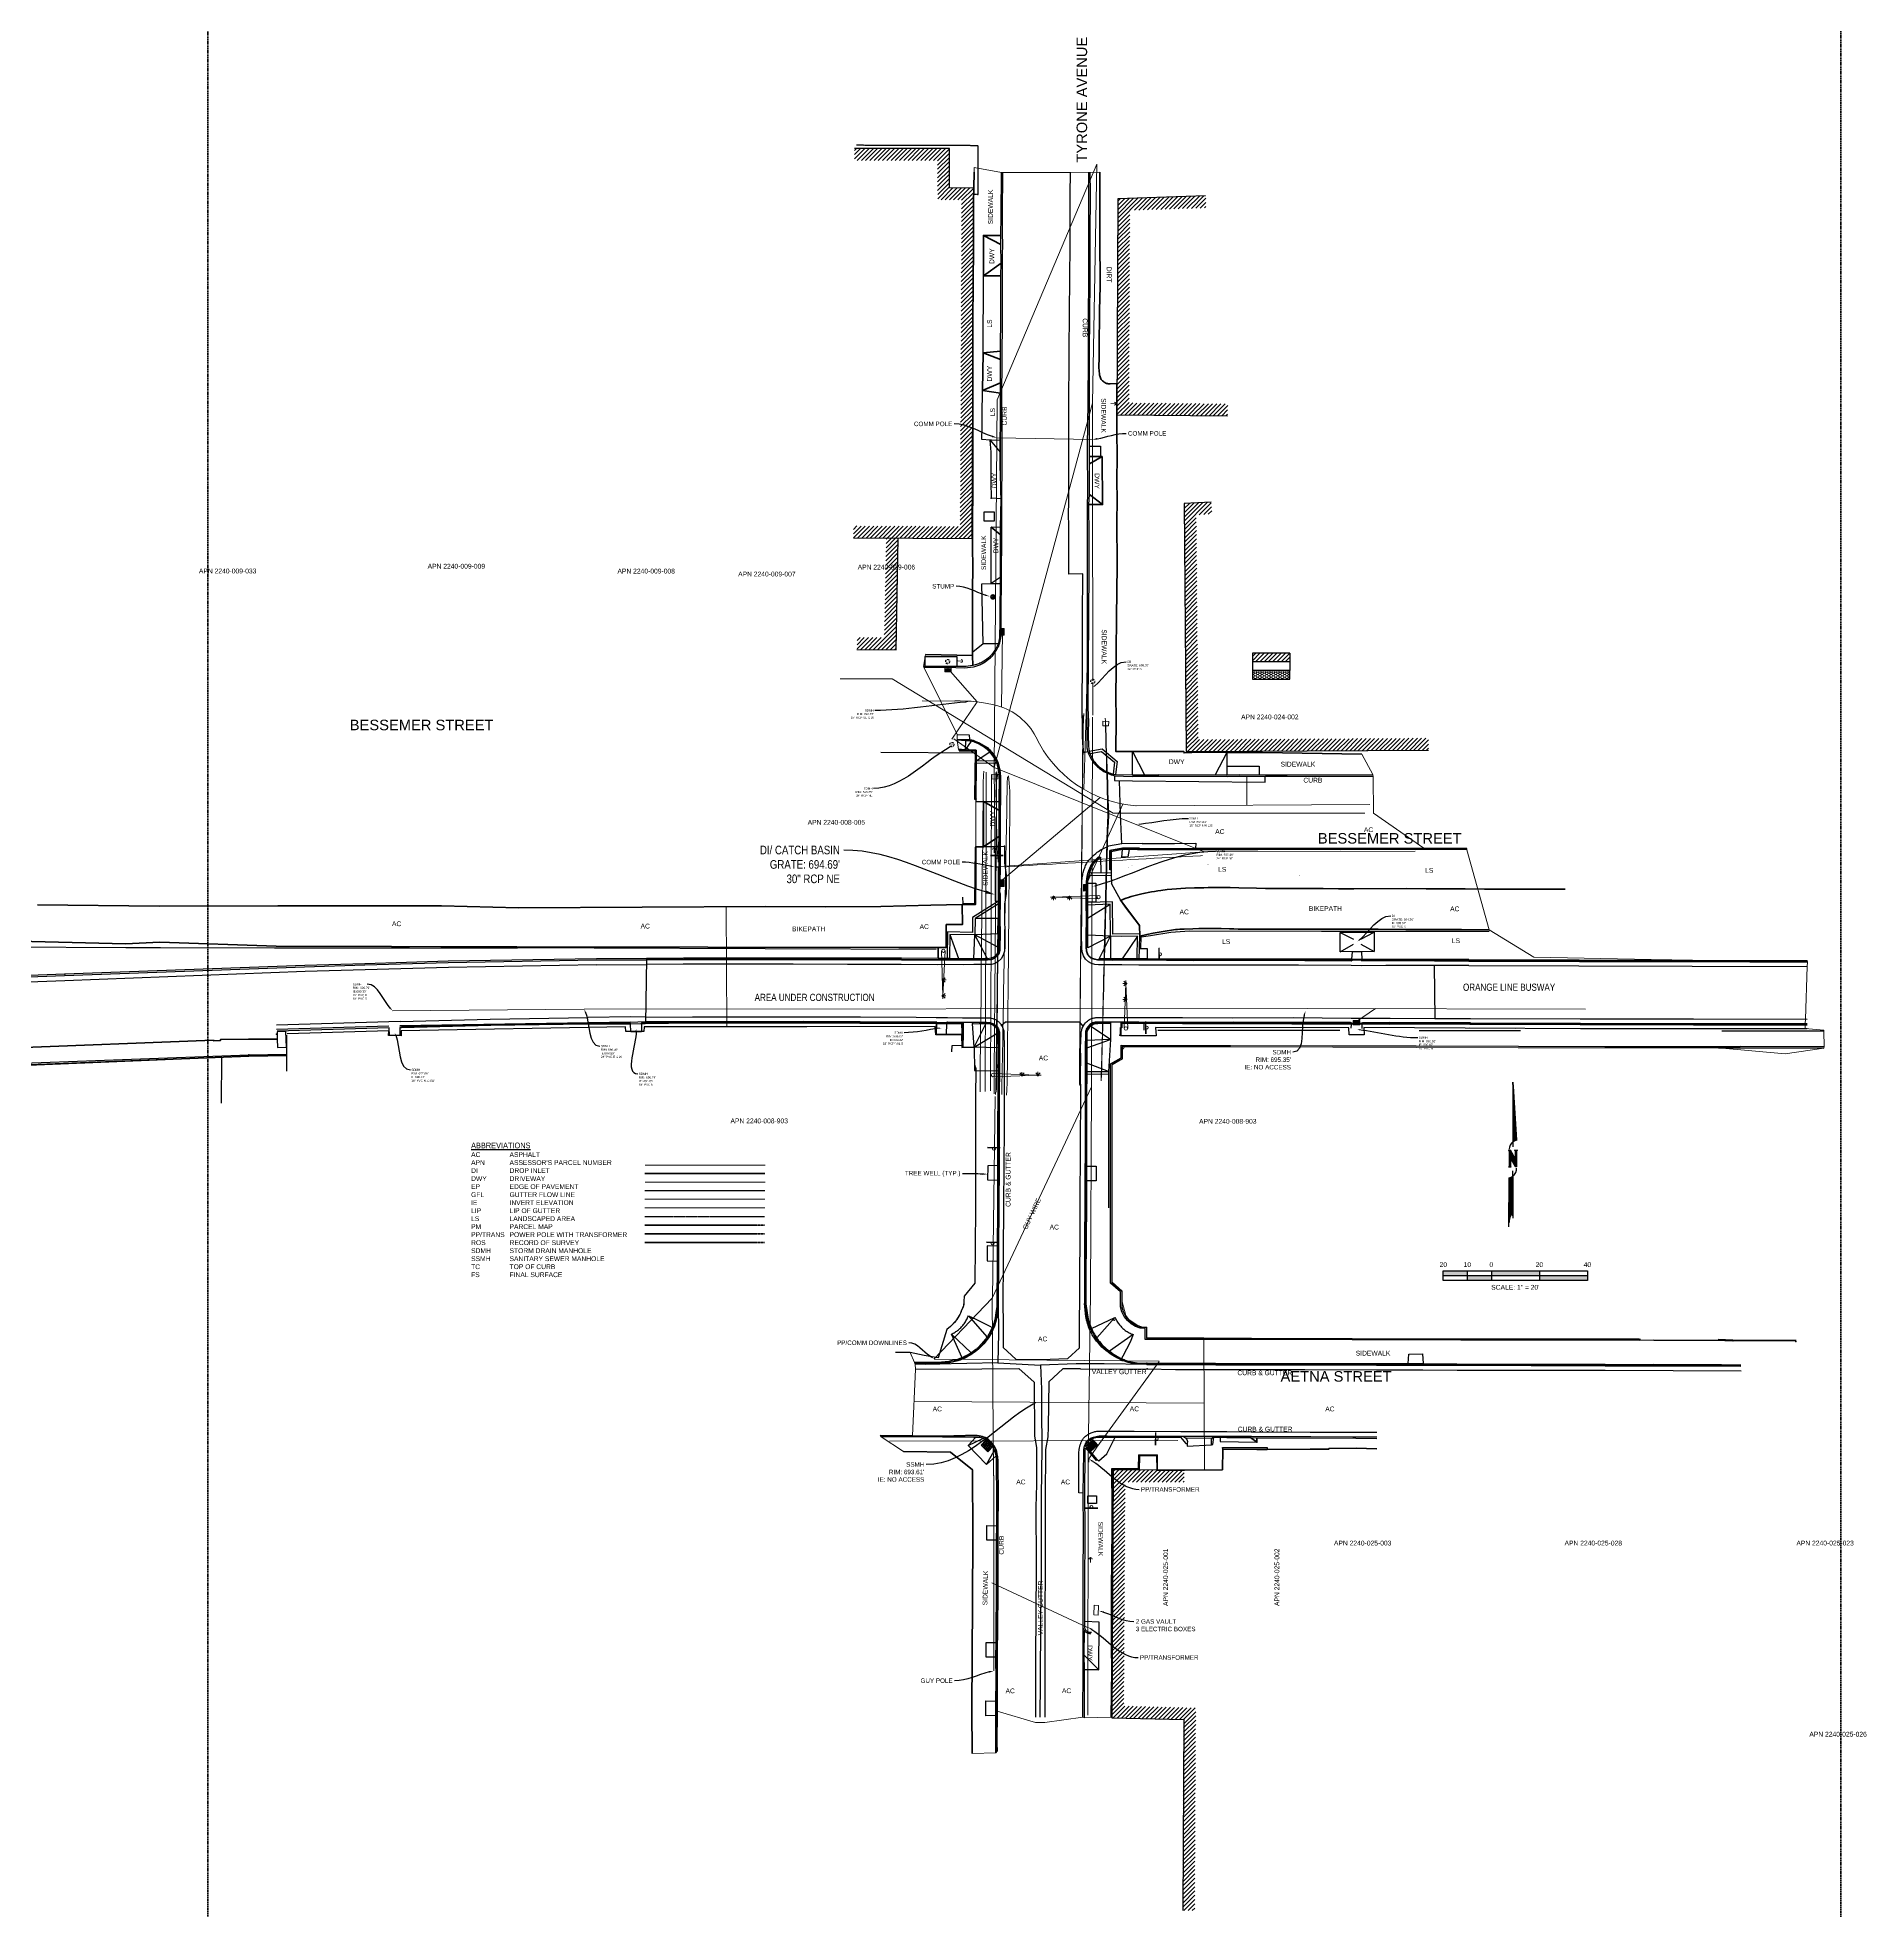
# Model space of a CAD drawing. Extents: x 6426839 to 6430001, y 1887965 to 1888845.
# Drawn here: x 6426856 to 6427618, y 1888028 to 1888808 of the extents above; entities that cross this region are included whole.
import ezdxf
from ezdxf import colors
from ezdxf.entities.mleader import LeaderData, LeaderLine
from ezdxf.enums import TextEntityAlignment as Align
from ezdxf.lldxf.tags import DXFTag
from ezdxf.math import Vec2, Vec3

# ---------------------------------------------------------------- set-up
doc = ezdxf.new("R2010")
doc.units = 21
doc.header["$MEASUREMENT"] = 0
for name, pattern in [('CENTER', [1, 0.625, -0.125, 0.125, -0.125]), ('DASHED', [0.75, 0.5, -0.25]), ('DASHED2', [0.375, 0.25, -0.125]), ('PHANTOM2', [1.25, 0.625, -0.125, 0.125, -0.125, 0.125, -0.125])]:
    doc.linetypes.add(name, pattern=pattern)
doc.layers.get('0').update_dxf_attribs({"color": 253})
doc.layers.add('C-TINN-DSRF-BNDY-', color=253, linetype='Continuous', lineweight=15, plot=False)
for name, color, linetype, lineweight in [('R-Row-Misc-Txto', 253, 'Continuous', 5), ('R-Row-Sname', 253, 'Continuous', 0), ('V-ANNO-BRNG-LINE-', 253, 'DASHED', 50), ('V-ANNO-NRTH-', 253, 'Continuous', 25), ('V-ANNO-SCAL-', 253, 'Continuous', 25), ('V-DETL-ANNO-', 253, 'Continuous', 25), ('V-DETL-PATT-BLDG-', 253, 'Continuous', 13), ('V-DETL-PATT-MISC-', 253, 'Continuous', 13), ('VB-BNDY-PRCL-LINE-', 253, 'PHANTOM2', 35), ('VB-RWAY-CNTR-LINE-', 253, 'CENTER', 25), ('VB-RWAY-LINE-', 253, 'PHANTOM2', 35), ('VF-BLDG-LINE-', 253, 'Continuous', 25), ('VF-BLDG-OVHD-LINE-', 253, 'DASHED2', 25), ('VF-COMM-OVHD-LINE-', 253, 'OVERHEADCOMM', 15), ('VF-COMM-OVHD-LINE-3D', 253, 'OVERHEADCOMM', 15), ('VF-ELEC-GWIR-3D', 253, 'Continuous', 13), ('VF-ELEC-OVHD-LINE-', 253, 'OVERHEADELECTRIC', 15), ('VF-ELEC-OVHD-LINE-3D', 253, 'OVERHEADELECTRIC', 15), ('VF-FENC-LINE-', 253, 'FENCE', 25), ('VF-NGAS-VALT-LINE-', 253, 'Continuous', 13), ('VF-PVMT-EDGE-LINE-', 253, 'EDGEOFPAVEMENT', 35), ('VF-ROAD-DRIV-LINE-', 253, 'Continuous', 35), ('VF-SSWR-GEOP-LINE-QLB-', 253, 'SEWER', 15), ('VF-SSWR-PIPE-LINE-QLA-', 253, 'SEWER', 15), ('VF-STRM-GEOP-LINE-QLB-', 253, 'STORMDRAIN', 15), ('VF-TOPO-CONC-BRKL-LINE-', 253, 'Continuous', 25), ('VF-TOPO-CONC-EDGE-LINE-', 253, 'Continuous', 25), ('VF-TOPO-CONC-GTFL-LINE-', 253, 'Continuous', 25), ('VF-TOPO-CONC-LIPG-LINE-', 253, 'Continuous', 25), ('VF-TOPO-CONC-SWLK-LINE-', 253, 'Continuous', 25), ('VF-TOPO-CONC-TBCB-LINE-', 253, 'Continuous', 25), ('VF-TOPO-CONC-TBWK-LINE-', 253, 'Continuous', 35), ('VF-TOPO-CONC-TFCB-LINE-', 253, 'Continuous', 25), ('VF-TOPO-TEXT-', 253, 'Continuous', 25), ('VF-WATR-VALT-LINE-', 253, 'Continuous', 13), ('VN-ELEC-GWIR-', 253, 'Continuous', 13), ('VN-ELEC-GWIR-SYMB-', 253, 'Continuous', 13), ('VN-ELEC-TSEL-SYMB-', 253, 'Continuous', 13), ('VN-PLNT-TREE-', 253, 'Continuous', 13), ('VN-STRM-BASN-', 253, 'Continuous', 13), ('VN-STRM-MHOL-SYMB-', 253, 'Continuous', 13)]:
    doc.layers.add(name, color=color, linetype=linetype, lineweight=lineweight)
doc.styles.add('CG-Symbol', font='arial.ttf', dxfattribs={"width": 0.8, "height": 0.09375})
doc.styles.add('G1_1 8_0', font='arial.ttf')
doc.styles.add('G4_7 32', font='arial.ttf', dxfattribs={"height": 0.219})
doc.styles.add('NCS1', font='arial.ttf', dxfattribs={"width": 0.8, "height": 0.09375})
doc.styles.add('NCS1-Anno', font='arial.ttf', dxfattribs={"width": 0.8, "height": 0.1})
doc.styles.get("Standard").update_dxf_attribs({"font": 'arial.ttf'})
tags = doc.linetypes.add('EDGEOFPAVEMENT', pattern='A,1,-0.03,["EP",Standard,S=0.08,R=0,X=0,Y=-0.04],-0.16,1', length=2.19).pattern_tags.tags
tags[6] = DXFTag(74, 10)
tags = doc.linetypes.add('FENCE', pattern='A,0.5,-0.03,["X",Standard,S=0.08,R=0,X=0,Y=-0.04],-0.08,0.5', length=1.11).pattern_tags.tags
tags[6] = DXFTag(74, 10)
tags = doc.linetypes.add('OVERHEADCOMM', pattern='A,1,-0.03,["OC",Standard,S=0.08,R=0,X=0,Y=-0.04],-0.16,1', length=2.19).pattern_tags.tags
tags[6] = DXFTag(74, 10)
tags = doc.linetypes.add('OVERHEADELECTRIC', pattern='A,1,-0.03,["OE",Standard,S=0.08,R=0,X=0,Y=-0.04],-0.16,1', length=2.19).pattern_tags.tags
tags[6] = DXFTag(74, 10)
tags = doc.linetypes.add('SEWER', pattern='A,1,-0.03,["SS",Standard,S=0.08,R=0,X=0,Y=-0.04],-0.16,1', length=2.19).pattern_tags.tags
tags[6] = DXFTag(74, 10)
tags = doc.linetypes.add('STORMDRAIN', pattern='A,1,-0.03,["SD",Standard,S=0.08,R=0,X=0,Y=-0.04],-0.16,1', length=2.19).pattern_tags.tags
tags[6] = DXFTag(74, 10)
pattern_1 = [(45, (0, 0), (-0.88388347648, 0.88388347648), [])]

# ---------------------------------------------------------------- blocks, each defined once
blk = doc.blocks.new('*U232')
for p, q in [((-1.5, 0), (-1.5, 0.2)), ((-1.5, 0.2), (1.5, 0.2)), ((-1.5, 0.1), (1.5, 0.1)), ((1.5, 0), (-1.5, 0)), ((-1, 0.2), (-1, 0)), ((-0.5, 0.2), (-0.5, 0)), ((0.5, 0.2), (0.5, 0)), ((1.5, 0.2), (1.5, 0))]:
    blk.add_line(p, q)
for points in [[(-1.5, 0.2), (-1, 0.2), (-1.5, 0.1), (-1, 0.1)], [(-1, 0.1), (-0.5, 0.1), (-1, 0), (-0.5, 0)], [(-0.5, 0.2), (0.5, 0.2), (-0.5, 0.1), (0.5, 0.1)], [(0.5, 0.1), (1.5, 0.1), (0.5, 0), (1.5, 0)]]:
    blk.add_solid(points)
at = {"style": 'NCS1'}
for s, p in [('20', (-1.5, 0.248)), ('10', (-1, 0.248)), ('0', (-0.5, 0.248)), ('20', (0.5, 0.248)), ('40', (1.5, 0.248))]:
    blk.add_text(s, height=0.1, dxfattribs=at).set_placement(p, align=Align.BOTTOM_CENTER)
blk.add_text('SCALE: 1" = 20\'', height=0.1, dxfattribs=at).set_placement((0, -0.094), align=Align.TOP_CENTER)
blk = doc.blocks.new('*U169')
at = {"color": 0}
for p, q in [((0.002, 1.593), (0.002, 0.35)), ((0.077, 0.382), (0.002, 1.593)), ((0.003, 1.556), (0.003, 0.35)), ((0.004, 1.537), (0.004, 0.351)), ((0.005, 1.519), (0.005, 0.352)), ((0.006, 1.5), (0.006, 0.353)), ((0.008, 1.482), (0.008, 0.354)), ((0.009, 1.463), (0.009, 0.354)), ((0.01, 1.444), (0.01, 0.355)), ((0.011, 1.426), (0.011, 0.356)), ((0.012, 1.407), (0.012, 0.357)), ((0.013, 1.388), (0.013, 0.357)), ((0.015, 1.37), (0.015, 0.358)), ((0.016, 1.351), (0.016, 0.359)), ((0.017, 1.333), (0.017, 0.359)), ((0.018, 1.314), (0.018, 0.36)), ((0.019, 1.295), (0.019, 0.361)), ((0.02, 1.277), (0.02, 0.361)), ((0.022, 1.258), (0.022, 0.362)), ((0.023, 1.239), (0.023, 0.363)), ((0.024, 1.221), (0.024, 0.363)), ((0.025, 1.202), (0.025, 0.364)), ((0.026, 1.183), (0.026, 0.364)), ((0.027, 1.165), (0.027, 0.365)), ((0.028, 1.146), (0.028, 0.366)), ((0.03, 1.128), (0.03, 0.366)), ((0.031, 1.109), (0.031, 0.367)), ((0.032, 1.09), (0.032, 0.367)), ((0.033, 1.072), (0.033, 0.368)), ((0.034, 1.053), (0.034, 0.368)), ((0.035, 1.034), (0.035, 0.369)), ((0.037, 1.016), (0.037, 0.369)), ((0.038, 0.997), (0.038, 0.37)), ((0.039, 0.979), (0.039, 0.37)), ((0.04, 0.96), (0.04, 0.371)), ((0.041, 0.941), (0.041, 0.371)), ((0.042, 0.923), (0.042, 0.372)), ((0.044, 0.904), (0.044, 0.372)), ((0.045, 0.885), (0.045, 0.373)), ((0.046, 0.867), (0.046, 0.373)), ((0.047, 0.848), (0.047, 0.374)), ((0.048, 0.829), (0.048, 0.374)), ((0.049, 0.811), (0.049, 0.375)), ((0.051, 0.792), (0.051, 0.375)), ((0.052, 0.774), (0.052, 0.375)), ((0.053, 0.755), (0.053, 0.376)), ((0.054, 0.736), (0.054, 0.376)), ((0.055, 0.718), (0.055, 0.377)), ((0.056, 0.699), (0.056, 0.377)), ((0.057, 0.68), (0.057, 0.377)), ((0.059, 0.662), (0.059, 0.378)), ((0.06, 0.643), (0.06, 0.378)), ((0.061, 0.625), (0.061, 0.378)), ((0.062, 0.606), (0.062, 0.379)), ((0.063, 0.587), (0.063, 0.379)), ((0.064, 0.569), (0.064, 0.379)), ((0.066, 0.55), (0.066, 0.38)), ((0.067, 0.531), (0.067, 0.38)), ((0.068, 0.513), (0.068, 0.38)), ((0.069, 0.494), (0.069, 0.381)), ((0.07, 0.475), (0.07, 0.381)), ((0.071, 0.457), (0.071, 0.381)), ((0.073, 0.438), (0.073, 0.381)), ((0.074, 0.42), (0.074, 0.382)), ((0.075, 0.401), (0.075, 0.382)), ((-0.091, 0.176), (-0.05, 0.176)), ((-0.088, 0.175), (-0.088, 0.176)), ((-0.086, 0.175), (-0.086, 0.176)), ((-0.085, 0.175), (-0.085, 0.176)), ((-0.084, 0.174), (-0.084, 0.176)), ((-0.083, 0.173), (-0.083, 0.176)), ((-0.082, 0.173), (-0.082, 0.176)), ((-0.081, 0.172), (-0.081, 0.176)), ((-0.079, 0.171), (-0.079, 0.176)), ((-0.078, 0.17), (-0.078, 0.176)), ((-0.077, 0.169), (-0.077, 0.176)), ((-0.076, 0.167), (-0.076, 0.176)), ((-0.075, 0.164), (-0.075, 0.176)), ((-0.074, 0.158), (-0.074, -0.155)), ((-0.05, 0.176), (-0.05, -0.155)), ((0.054, -0.008), (-0.05, 0.176)), ((0.054, -0.172), (-0.05, 0.011)), ((-0.05, -0.155), (-0.05, 0.011)), ((0.002, 0.35), (0.002, 0.244)), ((0.037, 0.176), (0.095, 0.176)), ((0.043, 0.174), (0.088, 0.174)), ((0.045, 0.173), (0.086, 0.173)), ((0.047, 0.172), (0.084, 0.172)), ((0.048, 0.171), (0.083, 0.171)), ((0.05, 0.17), (0.082, 0.17)), ((0.051, 0.169), (0.081, 0.169)), ((0.051, 0.167), (0.08, 0.167)), ((0.052, 0.166), (0.079, 0.166)), ((0.053, 0.165), (0.079, 0.165)), ((0.053, 0.164), (0.078, 0.164)), ((0.053, 0.163), (0.078, 0.163)), ((0.054, 0.162), (0.078, 0.162)), ((0.054, 0.16), (0.077, 0.16)), ((0.054, 0.159), (0.077, 0.159)), ((0.054, -0.008), (0.054, 0.159)), ((0.054, 0.158), (0.054, -0.172)), ((0.077, 0.158), (0.077, -0.172)), ((-0.091, -0.172), (-0.033, -0.172)), ((-0.085, -0.171), (-0.039, -0.171)), ((-0.082, -0.17), (-0.042, -0.17)), ((-0.081, -0.169), (-0.043, -0.169)), ((-0.079, -0.167), (-0.045, -0.167)), ((-0.078, -0.166), (-0.046, -0.166)), ((-0.077, -0.165), (-0.047, -0.165)), ((-0.076, -0.163), (-0.048, -0.163)), ((-0.076, -0.164), (-0.048, -0.164)), ((-0.075, -0.16), (-0.049, -0.16)), ((-0.075, -0.162), (-0.049, -0.162)), ((-0.074, -0.156), (-0.05, -0.156)), ((-0.074, -0.157), (-0.05, -0.157)), ((-0.074, -0.158), (-0.05, -0.158)), ((-0.074, -0.159), (-0.05, -0.159)), ((-0.05, -0.389), (-0.05, -1.193)), ((-0.049, -0.389), (-0.049, -1.19)), ((-0.048, -0.389), (-0.048, -1.188)), ((-0.047, -0.388), (-0.047, -1.186)), ((-0.046, -0.388), (-0.046, -1.184)), ((-0.045, -0.387), (-0.045, -1.182)), ((-0.043, -0.387), (-0.043, -1.18)), ((-0.042, -0.386), (-0.042, -1.178)), ((-0.041, -0.386), (-0.041, -1.176)), ((-0.04, -0.385), (-0.04, -1.175)), ((-0.039, -0.385), (-0.039, -1.174)), ((-0.038, -0.384), (-0.038, -1.173)), ((-0.036, -0.384), (-0.036, -1.171)), ((-0.035, -0.383), (-0.035, -1.17)), ((-0.034, -0.382), (-0.034, -1.17)), ((-0.033, -0.382), (-0.033, -1.169)), ((-0.032, -0.381), (-0.032, -1.168)), ((-0.031, -0.381), (-0.031, -1.167)), ((-0.03, -0.38), (-0.03, -1.166)), ((-0.028, -0.38), (-0.028, -1.166)), ((-0.027, -0.379), (-0.027, -1.165)), ((-0.026, -0.378), (-0.026, -1.165)), ((-0.025, -0.378), (-0.025, -1.164)), ((-0.024, -0.377), (-0.024, -1.164)), ((-0.023, -0.376), (-0.023, -1.163)), ((-0.021, -0.376), (-0.021, -1.163)), ((-0.02, -0.375), (-0.02, -1.163)), ((-0.019, -0.374), (-0.019, -1.163)), ((-0.018, -0.374), (-0.018, -1.163)), ((-0.017, -0.373), (-0.017, -1.162)), ((-0.016, -0.372), (-0.016, -1.162)), ((-0.014, -0.371), (-0.014, -1.162)), ((-0.013, -0.371), (-0.013, -1.163)), ((-0.012, -0.37), (-0.012, -1.163)), ((-0.011, -0.369), (-0.011, -1.164)), ((-0.01, -0.368), (-0.01, -1.164)), ((-0.009, -0.368), (-0.009, -1.165)), ((-0.007, -0.367), (-0.007, -1.167)), ((-0.006, -0.366), (-0.006, -1.168)), ((-0.005, -0.365), (-0.005, -1.17)), ((-0.004, -0.364), (-0.004, -1.171)), ((-0.003, -0.363), (-0.003, -1.173)), ((-0.002, -0.363), (-0.002, -1.175)), ((-0.001, -0.362), (-0.001, -1.178)), ((0.001, -0.361), (0.001, -1.181)), ((0.002, -0.36), (0.002, -0.256)), ((0.002, -0.36), (0.002, -1.239)), ((0.077, -0.172), (0.054, -0.172)), ((-0.082, -1.418), (-0.075, -0.397)), ((-0.077, -0.652), (-0.077, -1.287)), ((-0.076, -0.469), (-0.076, -1.28)), ((-0.075, -0.397), (-0.075, -1.27)), ((-0.074, -0.397), (-0.074, -1.264)), ((-0.072, -0.396), (-0.072, -1.26)), ((-0.071, -0.396), (-0.071, -1.256)), ((-0.07, -0.396), (-0.07, -1.253)), ((-0.069, -0.396), (-0.069, -1.249)), ((-0.068, -0.395), (-0.068, -1.244)), ((-0.067, -0.395), (-0.067, -1.24)), ((-0.065, -0.395), (-0.065, -1.236)), ((-0.064, -0.394), (-0.064, -1.231)), ((-0.063, -0.394), (-0.063, -1.227)), ((-0.062, -0.394), (-0.062, -1.223)), ((-0.061, -0.393), (-0.061, -1.22)), ((-0.06, -0.393), (-0.06, -1.216)), ((-0.059, -0.392), (-0.059, -1.213)), ((-0.057, -0.392), (-0.057, -1.21)), ((-0.056, -0.392), (-0.056, -1.206)), ((-0.055, -0.391), (-0.055, -1.203)), ((-0.054, -0.391), (-0.054, -1.2)), ((-0.053, -0.39), (-0.053, -1.198)), ((-0.052, -0.39), (-0.052, -1.195)), ((0.002, -0.487), (0.002, -0.497)), ((-0.079, -1.019), (-0.079, -1.308)), ((-0.078, -0.836), (-0.078, -1.297))]:
    blk.add_line(p, q, dxfattribs=at)
blk.add_lwpolyline([(0.002, -1.188, 0.059141), (0, -1.18, 0.065436), (-0.003, -1.173, 0.041771), (-0.008, -1.166, 0.090044), (-0.011, -1.163, 0.138293), (-0.016, -1.162, 0.075359), (-0.025, -1.164, 0.083197), (-0.036, -1.171, 0.08096), (-0.044, -1.18, 0.039884), (-0.054, -1.2, 0.028173), (-0.064, -1.23, 0.006564), (-0.073, -1.263, 0.026227), (-0.074, -1.272, 0.007382), (-0.075, -1.276, 0.00096), (-0.078, -1.306, 0.011269), (-0.08, -1.328, 0.007475)], format="xyb", dxfattribs=at)
for centre, radius, start, end in [((-0.091, 0.158), 0.0174, 0, 90), ((0.115, 0.192), 0.194, 125.797, 177.8), ((0.115, 0.192), 0.194, 101.3132, 125.797), ((0.037, 0.158), 0.0174, 3.8226, 90), ((0.095, 0.158), 0.0174, 90, 180), ((-0.091, -0.155), 0.0174, 270, 0), ((-0.121, -0.204), 0.198, 283.2828, 308.2798), ((-0.033, -0.155), 0.0174, 180, 270), ((-0.121, -0.204), 0.198, 308.2798, 2.924)]:
    blk.add_arc(centre, radius, start, end, dxfattribs=at)
for points in [[(-0.074, -0.155), (-0.05, -0.155), (-0.074, 0.176), (-0.05, 0.176)], [(0.054, -0.172), (-0.05, 0.011), (0.054, -0.008), (-0.05, 0.176)], [(0.054, -0.172), (0.077, -0.172), (0.054, 0.158), (0.077, 0.158)]]:
    blk.add_solid(points, dxfattribs=at)
blk = doc.blocks.new('Tree Deciduous')
for p, q in [((-0.046, -0.004), (-0.05, 0.002)), ((-0.043, 0.009), (-0.049, 0.007)), ((-0.039, 0.005), (-0.048, 0.014)), ((-0.039, 0.024), (-0.046, 0.022)), ((-0.033, 0.02), (-0.043, 0.028)), ((-0.015, 0.03), (-0.04, 0.034)), ((-0.029, 0.009), (-0.039, 0.005)), ((-0.036, 0.012), (-0.033, 0.02)), ((0, 0), (-0.036, 0.012)), ((-0.02, 0.037), (-0.034, 0.039)), ((-0.024, 0.001), (-0.033, 0.004)), ((-0.019, 0.006), (-0.031, -0.007)), ((-0.02, 0.037), (-0.022, 0.048)), ((-0.016, 0.042), (-0.02, 0.037)), ((-0.016, 0.042), (-0.007, 0.052)), ((-0.016, 0.042), (-0.016, 0.049)), ((-0.001, 0.034), (-0.016, 0.042)), ((-0.015, 0.031), (-0.015, 0.037)), ((-0.015, 0.031), (-0.001, 0.034)), ((0.002, 0.021), (-0.015, 0.03)), ((-0.01, 0.004), (-0.015, 0.012)), ((0, 0), (-0.013, -0.023)), ((-0.008, 0.039), (-0.006, 0.045)), ((-0.002, 0.042), (-0.001, 0.052)), ((0.006, 0.043), (-0.002, 0.042)), ((-0.001, 0.035), (0.007, 0.031)), ((0, 0.001), (0.002, 0.021)), ((0, 0.001), (0.025, 0.003)), ((0, 0), (0.02, -0.033)), ((0.002, 0.021), (0.001, 0.028)), ((0.002, 0.043), (0.002, 0.053)), ((0.002, 0.021), (0.016, 0.027)), ((0.008, 0.047), (0.006, 0.052)), ((0.006, 0.043), (0.012, 0.051)), ((0.007, 0.031), (0.006, 0.043)), ((0.008, 0.031), (0.013, 0.036)), ((0.013, 0.036), (0.011, 0.042)), ((0.016, 0.039), (0.013, 0.05)), ((0.016, 0.027), (0.017, 0.051)), ((0.016, 0.036), (0.025, 0.032)), ((0.016, 0.028), (0.023, 0.021)), ((0.021, 0.042), (0.02, 0.049)), ((0.02, 0.003), (0.026, 0.012)), ((0.021, 0.042), (0.026, 0.045)), ((0.021, 0.035), (0.021, 0.042)), ((0.025, 0.032), (0.029, 0.039)), ((0.025, 0.003), (0.031, 0.009)), ((0.025, 0.003), (0.031, -0.003)), ((0.028, 0.039), (0.03, 0.045)), ((0.029, 0.039), (0.035, 0.039)), ((0.031, 0.009), (0.033, 0.014)), ((0.031, 0.009), (0.036, 0.006)), ((0.031, -0.003), (0.041, 0.001)), ((0.033, 0.014), (0.035, 0.021)), ((0.033, 0.014), (0.039, 0.012)), ((0.035, 0.028), (0.039, 0.035)), ((0.035, 0.028), (0.044, 0.028)), ((0.035, 0.022), (0.035, 0.028)), ((0.035, 0.021), (0.043, 0.02)), ((0.036, 0.006), (0.044, 0.007)), ((0.039, 0.012), (0.044, 0.016)), ((0.041, 0.001), (0.052, -0.005)), ((0.043, 0.02), (0.046, 0.026)), ((0.043, 0.02), (0.049, 0.019)), ((0.044, 0.016), (0.051, 0.014)), ((0.044, 0.007), (0.051, 0.01)), ((0.044, 0.007), (0.045, 0.003)), ((0.045, 0.003), (0.052, 0.002)), ((-0.044, -0.007), (-0.051, -0.005)), ((-0.048, -0.001), (-0.05, -0.002)), ((-0.043, -0.008), (-0.048, -0.014)), ((-0.043, -0.019), (-0.048, -0.018)), ((-0.038, -0.001), (-0.046, -0.004)), ((-0.039, -0.014), (-0.044, -0.007)), ((-0.039, -0.014), (-0.044, -0.022)), ((-0.038, -0.026), (-0.042, -0.027)), ((-0.032, -0.006), (-0.039, -0.014)), ((-0.037, -0.026), (-0.039, -0.031)), ((-0.031, -0.006), (-0.038, -0.001)), ((-0.031, -0.007), (-0.038, -0.026)), ((-0.03, -0.033), (-0.035, -0.035)), ((-0.03, -0.034), (-0.032, -0.039)), ((-0.021, -0.019), (-0.03, -0.033)), ((-0.028, -0.039), (-0.03, -0.04)), ((-0.022, -0.041), (-0.028, -0.039)), ((-0.016, -0.032), (-0.025, -0.044)), ((-0.021, -0.029), (-0.024, -0.034)), ((-0.008, -0.013), (-0.021, -0.019)), ((-0.021, -0.019), (-0.021, -0.029)), ((-0.017, -0.043), (-0.021, -0.045)), ((-0.019, -0.037), (-0.016, -0.041)), ((-0.016, -0.041), (-0.017, -0.046)), ((-0.016, -0.017), (-0.016, -0.032)), ((-0.005, -0.04), (-0.016, -0.047)), ((-0.01, -0.034), (-0.013, -0.039)), ((-0.012, -0.02), (-0.003, -0.029)), ((-0.007, -0.026), (-0.01, -0.028)), ((-0.01, -0.028), (-0.01, -0.034)), ((-0.003, -0.029), (-0.007, -0.05)), ((-0.005, -0.011), (-0.003, -0.021)), ((-0.001, -0.039), (-0.002, -0.05)), ((0.012, -0.022), (-0.001, -0.039)), ((-0.001, -0.039), (0.011, -0.039)), ((0.005, -0.04), (0.001, -0.044)), ((0.001, -0.044), (0.006, -0.047)), ((0.006, -0.047), (0.005, -0.049)), ((0.007, -0.03), (0.01, -0.035)), ((0.009, -0.015), (0.02, -0.018)), ((0.013, -0.044), (0.01, -0.048)), ((0.011, -0.039), (0.016, -0.047)), ((0.012, -0.039), (0.017, -0.041)), ((0.016, -0.028), (0.013, -0.034)), ((0.013, -0.034), (0.024, -0.041)), ((0.017, -0.041), (0.023, -0.044)), ((0.018, -0.03), (0.026, -0.019)), ((0.023, -0.025), (0.024, -0.031)), ((0.024, -0.031), (0.03, -0.035)), ((0.024, -0.041), (0.027, -0.044)), ((0.026, -0.019), (0.031, -0.01)), ((0.026, -0.019), (0.043, -0.018)), ((0.03, -0.035), (0.03, -0.04)), ((0.031, -0.01), (0.036, -0.014)), ((0.035, -0.019), (0.033, -0.026)), ((0.033, -0.026), (0.037, -0.037)), ((0.034, -0.032), (0.041, -0.033)), ((0.035, -0.012), (0.038, -0.008)), ((0.043, -0.019), (0.048, -0.017)), ((0.043, -0.018), (0.045, -0.022)), ((0.048, -0.003), (0.052, -0.001))]:
    blk.add_line(p, q)
blk.add_circle((0, 0), 0.00226)
blk = doc.blocks.new('Traffic Signal Electrolier')
at = {"color": 0}
for p, q in [((0, 0.018), (-0.468, 0)), ((-0.5, 0), (-0.468, 0)), ((-0.491, -0.023), (-0.468, 0)), ((0, -0.018), (-0.468, 0)), ((-0.445, -0.023), (-0.468, 0)), ((-0.468, -0.032), (-0.468, 0)), ((-0.335, 0), (-0.302, 0)), ((-0.325, -0.023), (-0.302, 0)), ((-0.302, -0.032), (-0.302, 0)), ((-0.28, -0.023), (-0.302, 0))]:
    blk.add_line(p, q, dxfattribs=at)
at = {"color": 0, "const_width": 0.0144}
for points in [[(-0.475, 0, 1), (-0.461, 0, 1)], [(-0.31, 0, 1), (-0.295, 0, 1)]]:
    blk.add_lwpolyline(points, format="xyb", close=True, dxfattribs=at)
at = {"color": 0}
blk.add_circle((0, 0), 0.0175, dxfattribs=at)
blk = doc.blocks.new('Storm Manhole')
at = {"insert": (0, 0), "char_height": 0.0469, "attachment_point": 5, "style": 'CG-Symbol', "bg_fill": 3, "box_fill_scale": 1.05, "bg_fill_color": 256, "bg_fill_transparency": 0}
blk.add_mtext_dynamic_manual_height_columns('D', width=0.03267, gutter_width=0.5, heights=[0], dxfattribs=at)
at = {"linetype": 'DASHED2', "ltscale": 0.2}
blk.add_circle((0, 0), 0.05, dxfattribs=at)
blk = doc.blocks.new('Catch Basin')
at = {"color": 0}
for p, q in [((-0.069, 0.029), (-0.069, -0.061)), ((0.069, 0.029), (-0.069, 0.029)), ((-0.069, 0), (0.069, 0)), ((-0.067, -0.061), (-0.067, 0)), ((-0.052, -0.061), (-0.052, 0)), ((-0.051, -0.061), (-0.051, 0)), ((-0.035, -0.061), (-0.035, 0)), ((-0.034, -0.061), (-0.034, 0)), ((-0.018, 0), (-0.018, 0.04)), ((-0.018, -0.061), (-0.018, 0)), ((-0.016, -0.061), (-0.016, 0)), ((-0.001, -0.061), (-0.001, 0)), ((0.001, -0.061), (0.001, 0)), ((0.016, -0.061), (0.016, 0)), ((0.018, 0), (0.018, 0.04)), ((0.018, -0.061), (0.018, 0)), ((0.034, -0.061), (0.034, 0)), ((0.035, -0.061), (0.035, 0)), ((0.051, -0.061), (0.051, 0)), ((0.052, -0.061), (0.052, 0)), ((0.068, -0.061), (0.068, 0)), ((0.069, -0.061), (0.069, 0.029)), ((-0.069, -0.061), (0.069, -0.061))]:
    blk.add_line(p, q, dxfattribs=at)
for p in [(-0.052, 0), (-0.034, 0), (-0.017, 0), (0, 0), (0.017, 0), (0.034, 0), (0.052, 0)]:
    blk.add_point(p)
blk = doc.blocks.new('Guy Wire')
at = {"color": 0}
blk.add_line((0, 0), (0, 0.101), dxfattribs=at)
blk.add_arc((0, 0.033), 0.0335, 180.3664, 359.6336, dxfattribs=at)
blk = doc.blocks.new('Sign')
at = {"color": 0}
for p, q in [((0.131, -0.018), (-0.131, -0.018)), ((0.131, -0.03), (-0.131, -0.03))]:
    blk.add_line(p, q, dxfattribs=at)
blk.add_circle((0, 0), 0.03, dxfattribs=at)

msp = doc.modelspace()

# ---------------------------------------------------------------- hatches: boundary and pattern name
at = {"layer": 'V-DETL-PATT-BLDG-'}
h = msp.add_hatch(dxfattribs=at)
h.set_pattern_fill('ANSI31', color=256, scale=10)
h.set_pattern_definition(pattern_1)
h.paths.add_polyline_path([(6427245.86, 1888687.83), (6427246.1, 1888732.62), (6427246.12, 1888738.76), (6427246.15, 1888740.66), (6427246.17, 1888745.04), (6427236.14, 1888745.13), (6427236.02, 1888761.45), (6427196.55, 1888761.49), (6427196.54, 1888756.49), (6427231.06, 1888756.46), (6427231.18, 1888740.17), (6427241.15, 1888740.08), (6427240.54, 1888604.14), (6427196.09, 1888604.36), (6427196.07, 1888599.36), (6427245.52, 1888599.11), (6427245.78, 1888658.74), (6427245.78, 1888669.03)])
h = msp.add_hatch(dxfattribs=at)
h.set_pattern_fill('ANSI31', color=256, scale=10)
h.set_pattern_definition(pattern_1)
h.paths.add_polyline_path([(6427351.92, 1888655.16), (6427310.84, 1888655.58), (6427310.99, 1888694.72), (6427305.99, 1888694.72), (6427305.82, 1888650.63), (6427351.87, 1888650.16)])
h.paths.add_polyline_path([(6427311.15, 1888735.75), (6427342.9, 1888736.75), (6427342.74, 1888741.74), (6427306.17, 1888740.59), (6427306, 1888697.76), (6427311, 1888697.76)])
h.paths.add_polyline_path([(6427311, 1888697.76), (6427306, 1888697.76), (6427305.99, 1888694.72), (6427310.99, 1888694.72)])
h = msp.add_hatch(dxfattribs=at)
h.set_pattern_fill('ANSI31', color=256, scale=10)
h.set_pattern_definition(pattern_1)
h.paths.add_polyline_path([(6427338.83, 1888608.94), (6427345.34, 1888609.32), (6427345.05, 1888614.31), (6427333.79, 1888613.65), (6427334.65, 1888510.43), (6427435.58, 1888511.02), (6427435.55, 1888516.02), (6427339.61, 1888515.45)])
h = msp.add_hatch(dxfattribs=at)
h.set_pattern_fill('ANSI31', color=256, scale=10)
h.set_pattern_definition(pattern_1)
h.paths.add_polyline_path([(6427214.76, 1888599.27), (6427209.76, 1888599.3), (6427208.93, 1888557.9), (6427197.58, 1888557.99), (6427197.58, 1888552.99), (6427213.83, 1888552.87)])
h = msp.add_hatch(dxfattribs=at)
h.set_pattern_fill('ANSI31', color=256, scale=10)
h.set_pattern_definition([(45, (241.1026, 285.463), (-0.88388347648, 0.88388347648), [])])
h.paths.add_polyline_path([(6427377.82, 1888551.39), (6427362.22, 1888551.39), (6427362.22, 1888547.79), (6427377.82, 1888547.79)])
h = msp.add_hatch(dxfattribs=at)
h.set_pattern_fill('ANSI31', color=256, scale=10)
h.set_pattern_definition(pattern_1)
h.paths.add_polyline_path([(6427338.62, 1888112.39), (6427308.67, 1888113.16), (6427309.23, 1888206.72), (6427304.23, 1888206.72), (6427303.73, 1888123.07), (6427304.29, 1888121.61), (6427303.72, 1888121.39), (6427303.64, 1888108.29), (6427333.6, 1888107.52), (6427333.19, 1888028.07), (6427338.19, 1888028.05)])
h.paths.add_polyline_path([(6427333.78, 1888211.36), (6427328.52, 1888211.37), (6427322.61, 1888211.34), (6427322.59, 1888211.39), (6427315.09, 1888211.41), (6427315.09, 1888211.4), (6427315.08, 1888211.41), (6427306.35, 1888211.43), (6427304.26, 1888211.44), (6427304.26, 1888211.02), (6427304.25, 1888209.76), (6427309.19, 1888209.76), (6427309.19, 1888206.72), (6427309.23, 1888206.72), (6427309.23, 1888206.42), (6427333.77, 1888206.36)])
h.paths.add_polyline_path([(6427309.19, 1888209.76), (6427304.25, 1888209.76), (6427304.23, 1888206.72), (6427309.19, 1888206.72)])
at = {"layer": 'V-DETL-PATT-MISC-'}
h = msp.add_hatch(dxfattribs=at)
h.set_pattern_fill('HONEY', color=256, scale=5)
h.set_pattern_definition([(0, (0, 3.6), (0.9375, 0.541265877365), [0.625, -1.25]), (120, (0, 3.6), (-0.9375, 0.541265877365), [0.625, -1.25]), (60, (0, 3.6), (2e-16, 1.08253175473), [-1.25, 0.625])])
h.paths.add_polyline_path([(6427377.82, 1888540.59), (6427377.82, 1888544.19), (6427362.22, 1888544.19), (6427362.22, 1888540.59)])
at = {"layer": 'VF-TOPO-CONC-EDGE-LINE-'}
h = msp.add_hatch(dxfattribs=at)
h.set_pattern_fill('HONEY', color=256, scale=3, angle=94.26735)
h.set_pattern_definition([(94.267348677, (8788496.46813, -4380751.9702), (-0.365715071283, 0.536775080119), [0.375, -0.75]), (214.267348677, (8788496.46813, -4380751.9702), (-0.28200331986, -0.585106082337), [0.375, -0.75]), (154.267348677, (8788496.46813, -4380751.9702), (-0.647718391143, -0.048331002219), [-0.75, 0.375])])
h.paths.add_polyline_path([(6427251.36, 1888223.95), (6427249.63, 1888222.18), (6427249.64, 1888221.98), (6427251.84, 1888220.93), (6427253.01, 1888220.44), (6427253.42, 1888220.47), (6427254.14, 1888221.2)])
h.paths.add_polyline_path([(6427249.64, 1888221.98), (6427249.69, 1888221.35), (6427250.74, 1888220.3), (6427253.01, 1888220.44), (6427251.84, 1888220.93)])
h.paths.add_polyline_path([(6427250.94, 1888220.11), (6427252.03, 1888219.04), (6427252.14, 1888219.15), (6427253.22, 1888220.25)])
h.paths.add_polyline_path([(6427250.74, 1888220.3), (6427250.94, 1888220.11), (6427253.22, 1888220.25), (6427253.29, 1888220.33), (6427253.01, 1888220.44)])
h.paths.add_polyline_path([(6427249.5, 1888222.05), (6427249.24, 1888221.79), (6427249.69, 1888221.35), (6427249.64, 1888221.98)])
h = msp.add_hatch(dxfattribs=at)
h.set_pattern_fill('HONEY', color=256, scale=3)
h.set_pattern_definition([(0, (0, 0), (0.5625, 0.324759526419), [0.375, -0.75]), (120, (0, 0), (-0.5625, 0.324759526419), [0.375, -0.75]), (60, (0, 0), (1e-16, 0.649519052838), [-0.75, 0.375])])
h.paths.add_polyline_path([(6427297.69, 1888221.77), (6427296.11, 1888223.6), (6427295.9, 1888223.6), (6427294.69, 1888221.48), (6427294.12, 1888220.35), (6427294.11, 1888219.94), (6427294.79, 1888219.17)])
h.paths.add_polyline_path([(6427295.9, 1888223.6), (6427295.27, 1888223.59), (6427294.15, 1888222.62), (6427294.12, 1888220.35), (6427294.69, 1888221.48)], flags=17)
h.paths.add_polyline_path([(6427293.94, 1888222.44), (6427292.79, 1888221.43), (6427292.9, 1888221.31), (6427293.91, 1888220.16)])
h.paths.add_polyline_path([(6427294.15, 1888222.62), (6427293.94, 1888222.44), (6427293.91, 1888220.16), (6427293.98, 1888220.08), (6427294.12, 1888220.35)])
h.paths.add_polyline_path([(6427295.98, 1888223.74), (6427295.74, 1888224.01), (6427295.27, 1888223.59), (6427295.9, 1888223.6)])

# ---------------------------------------------------------------- linework, layer by layer
at = {"layer": 'C-TINN-DSRF-BNDY-'}
msp.add_lwpolyline([(6427298.54, 1888694.18), (6427298.77, 1888704.02), (6427298.77, 1888704.04), (6427298.7, 1888725.04), (6427298.7, 1888725.06), (6427298.67, 1888742.49), (6427298.67, 1888742.51), (6427298.71, 1888751.68), (6427294.67, 1888751.46), (6427294.12, 1888751.38), (6427286.41, 1888751.43), (6427258.31, 1888751.56), (6427257.73, 1888751.55), (6427246.36, 1888753.58), (6427246.12, 1888738.76), (6427246.06, 1888718.13), (6427246, 1888707.4), (6427245.86, 1888687.83), (6427245.78, 1888669.03), (6427245.77, 1888660.51), (6427245.79, 1888643.33), (6427245.81, 1888635.32), (6427245.86, 1888626.83), (6427245.77, 1888584.11), (6427245.62, 1888580.67), (6427245.73, 1888550.49), (6427226.06, 1888550.82), (6427225.33, 1888545.93), (6427225.44, 1888545.62), (6427239.33, 1888517.5), (6427239.28, 1888515.69), (6427239.26, 1888515.15), (6427239.77, 1888511.37), (6427240.16, 1888510.8), (6427242.82, 1888510.74), (6427246.75, 1888510.6), (6427246.54, 1888491.57), (6427246.55, 1888490.67), (6427247.07, 1888490.67), (6427247.06, 1888489.74), (6427247.01, 1888470.86), (6427247.03, 1888459.46), (6427246.96, 1888446.83), (6427241.42, 1888446.82), (6427228.32, 1888446.47), (6427207.46, 1888446.01), (6427184.55, 1888445.87), (6427159.62, 1888445.91), (6427143.07, 1888445.85), (6427143.37, 1888395.86), (6427176.69, 1888395.84), (6427230.18, 1888395.96), (6427230.4, 1888392.51), (6427241.14, 1888392.68), (6427241.16, 1888387.34), (6427246.42, 1888387.37), (6427246.49, 1888380.69), (6427247.01, 1888378.75), (6427246.95, 1888366.16), (6427246.96, 1888353.16), (6427246.88, 1888320.21), (6427246.67, 1888289.24), (6427242.16, 1888283.79), (6427242.01, 1888281.56), (6427241.93, 1888279.91), (6427241.14, 1888277.9), (6427240.33, 1888276.19), (6427238.72, 1888273.47), (6427236.46, 1888271.14), (6427234.96, 1888269.87), (6427231.42, 1888258.08), (6427225.58, 1888259.12), (6427219.74, 1888260.29), (6427221.58, 1888256.21), (6427221.75, 1888255.53), (6427221.9, 1888253.42), (6427220.64, 1888225.68), (6427207.26, 1888225.79), (6427207.6, 1888225.24), (6427216.95, 1888219.13), (6427236.5, 1888218.9), (6427245.68, 1888211.44), (6427245.83, 1888184.28), (6427245.69, 1888156.45), (6427245.44, 1888111.82), (6427245.51, 1888093.48), (6427255.39, 1888093.65), (6427255.89, 1888094.35), (6427255.9, 1888110.99), (6427271.84, 1888106.35), (6427273.71, 1888106.37), (6427275.78, 1888106.26), (6427291.6, 1888108.54), (6427292.24, 1888108.25), (6427303.36, 1888108.5), (6427303.73, 1888128.24), (6427303.53, 1888137.66), (6427303.54, 1888147.75), (6427303.53, 1888161.53), (6427303.79, 1888186.97), (6427303.76, 1888203.73), (6427303.98, 1888211.75), (6427314.68, 1888211.9), (6427315.09, 1888211.4), (6427315.18, 1888217.35), (6427322.44, 1888217.37), (6427322.51, 1888211.56), (6427322.61, 1888211.34), (6427333.97, 1888211.4), (6427342.27, 1888211.43), (6427341.99, 1888266.4), (6427318.23, 1888266.46), (6427318.24, 1888270.85), (6427316.16, 1888271.07), (6427314.17, 1888271.7), (6427310.82, 1888274.06), (6427309.57, 1888275.66), (6427308.01, 1888281.47), (6427308.04, 1888285.9), (6427303.81, 1888289.57), (6427303.86, 1888334.15), (6427303.81, 1888380.08), (6427308.12, 1888382.55), (6427308.15, 1888386.38), (6427308.94, 1888387.54), (6427327.41, 1888387.56), (6427353.12, 1888387.5), (6427395.69, 1888387.37), (6427430.47, 1888387.3), (6427472.85, 1888387.16), (6427508.94, 1888387.14), (6427556.31, 1888387.09), (6427584, 1888384.63), (6427600.11, 1888386.99), (6427600.28, 1888387.57), (6427600.16, 1888394.12), (6427600.17, 1888394.46), (6427592.4, 1888395.14), (6427592.31, 1888396.55), (6427592.34, 1888397.24), (6427592.55, 1888399.05), (6427593.23, 1888420.94), (6427593.27, 1888422.81), (6427593.21, 1888423.51), (6427545.47, 1888423.68), (6427528.25, 1888423.93), (6427479.44, 1888424.85), (6427460.84, 1888436.25), (6427451.51, 1888469.5), (6427451.45, 1888470.1), (6427433.58, 1888470.25), (6427412.57, 1888484.84), (6427412.49, 1888500.11), (6427412.34, 1888500.96), (6427407.8, 1888509.41), (6427366.47, 1888510.08), (6427351.69, 1888510.11), (6427340.31, 1888510.15), (6427333.77, 1888509.91), (6427333.68, 1888510.46), (6427324.67, 1888510.47), (6427312.7, 1888510.54), (6427305.31, 1888510.5), (6427305.53, 1888523.93), (6427305.41, 1888533.72), (6427305.49, 1888544.37), (6427305.53, 1888551.94), (6427305.55, 1888566.42), (6427305.87, 1888587.96), (6427305.72, 1888606.44), (6427305.9, 1888614.52), (6427305.78, 1888624.04), (6427305.85, 1888632.55), (6427305.74, 1888644.25), (6427305.69, 1888661.74), (6427305.7, 1888663.68), (6427302.96, 1888663.51), (6427300.82, 1888664.09), (6427300.51, 1888664.27), (6427299.81, 1888664.81), (6427299.62, 1888664.99), (6427299.44, 1888665.17), (6427299.43, 1888665.18), (6427299.31, 1888665.4), (6427299.18, 1888665.62), (6427298.84, 1888666.45), (6427298.75, 1888666.84), (6427298.66, 1888667.22), (6427298.56, 1888667.61), (6427298.31, 1888670.39), (6427298.31, 1888670.41), (6427298.38, 1888674.58), (6427298.38, 1888674.6), (6427298.43, 1888678.1), (6427298.43, 1888678.12), (6427298.54, 1888694.17), (6427298.54, 1888694.18)], close=True, dxfattribs=at)
at = {"layer": 'V-ANNO-BRNG-LINE-'}
msp.add_lwpolyline([(6426927.23, 1888845.31), (6426927.23, 1887965.31), (6427607.23, 1887965.31), (6427607.23, 1888845.31), (6426927.23, 1888845.31)], dxfattribs=at)
at = {"layer": 'VB-BNDY-PRCL-LINE-', "color": 4}
msp.add_line((6427109.22, 1888313.3, 696.62), (6427159.22, 1888313.3, 696.62), dxfattribs=at)
at = {"layer": 'VB-RWAY-CNTR-LINE-', "color": 5}
msp.add_line((6427109.22, 1888316.9, 696.62), (6427159.22, 1888316.9, 696.62), dxfattribs=at)
at = {"layer": 'VB-RWAY-LINE-', "color": 30}
msp.add_line((6427109.22, 1888309.7, 696.62), (6427159.22, 1888309.7, 696.62), dxfattribs=at)
at = {"layer": 'VB-RWAY-LINE-', "color": 1}
msp.add_line((6427109.22, 1888306.1, 696.62), (6427159.22, 1888306.1, 696.62), dxfattribs=at)
at = {"layer": 'VF-BLDG-LINE-'}
for p, q in [((6427304.26, 1888211.44), (6427303.64, 1888108.29)), ((6427333.78, 1888211.36), (6427304.26, 1888211.44)), ((6427303.64, 1888108.29), (6427333.6, 1888107.52)), ((6427333.6, 1888107.52), (6427333.19, 1888028.07))]:
    msp.add_line(p, q, dxfattribs=at)
for points in [[(6427196.07, 1888599.36), (6427245.52, 1888599.11), (6427246.17, 1888745.04), (6427236.14, 1888745.13), (6427236.02, 1888761.45), (6427196.55, 1888761.49)], [(6427342.74, 1888741.74), (6427306.17, 1888740.59), (6427305.82, 1888650.63), (6427351.87, 1888650.16)], [(6427345.05, 1888614.31), (6427333.79, 1888613.65), (6427334.65, 1888510.43), (6427435.58, 1888511.02)], [(6427197.54, 1888552.99), (6427213.83, 1888552.87), (6427214.76, 1888599.27)]]:
    msp.add_lwpolyline(points, dxfattribs=at)
at = {"layer": 'VF-BLDG-OVHD-LINE-'}
msp.add_lwpolyline([(6427246.32, 1888742.44), (6427247.97, 1888742.4), (6427248.03, 1888762.64), (6427235.82, 1888762.73), (6427197.31, 1888762.81)], dxfattribs=at)
at = {"layer": 'VF-COMM-OVHD-LINE-'}
msp.add_line((6427109.34, 1888338.3, 696.62), (6427159.34, 1888338.3, 696.62), dxfattribs=at)
at = {"layer": 'VF-COMM-OVHD-LINE-', "ltscale": 0.6}
for points, elevation in [([(6427255.85, 1888641.02), (6427295.59, 1888640.3)], 697.21), ([(6427268.8, 1888463.47), (6427342.11, 1888468.74), (6427430, 1888468.94)], 695.62), ([(6427268.8, 1888463.47), (6427255.09, 1888462.51)], 695.62), ([(6427294.08, 1888214.61), (6427294.07, 1888216.04)], 694.48)]:
    msp.add_lwpolyline(points, dxfattribs=dict(at, elevation=elevation))
for points in [[(6427254.58, 1888200.51), (6427254.58, 1888209.09)], [(6427254.56, 1888127.84), (6427254.58, 1888200.51)]]:
    msp.add_lwpolyline(points, dxfattribs=at)
at = {"layer": 'VF-COMM-OVHD-LINE-3D'}
for points in [[(6427255.37, 1888501.72, 725.48), (6427255.41, 1888499.53, 725.14), (6427255.47, 1888496.29, 724.65), (6427255.44, 1888493.02, 724.94), (6427255.49, 1888489.74, 724.84), (6427255.59, 1888486.47, 724.74), (6427255.66, 1888483.19, 724.68), (6427255.71, 1888479.91, 724.63), (6427255.74, 1888476.63, 724.59), (6427255.78, 1888473.35, 724.54), (6427255.97, 1888470.07, 724.44), (6427256.18, 1888466.8, 724.47), (6427256.33, 1888464.36, 724.5)], [(6427259.16, 1888462.39, 724.75), (6427259.98, 1888462.45, 724.53), (6427263.14, 1888462.68, 723.67), (6427266.25, 1888462.94, 722.67), (6427269.39, 1888463.1, 721.71), (6427272.54, 1888463.25, 720.83), (6427275.72, 1888463.49, 720.03), (6427278.92, 1888463.66, 719.36), (6427282.14, 1888463.85, 718.77), (6427285.37, 1888464, 718.19), (6427288.61, 1888464.14, 717.71), (6427291.86, 1888464.32, 717.3), (6427295.12, 1888464.52, 717), (6427298.39, 1888464.72, 716.77), (6427301.66, 1888464.92, 716.62), (6427304.94, 1888465.12, 716.57), (6427308.21, 1888465.29, 716.63), (6427311.49, 1888465.49, 716.66), (6427314.75, 1888465.69, 716.88), (6427318.02, 1888465.85, 717.18), (6427321.27, 1888466.03, 717.56), (6427324.52, 1888466.21, 718), (6427327.76, 1888466.39, 718.42), (6427331, 1888466.5, 718.94), (6427334.17, 1888466.77, 719.77), (6427337.36, 1888466.97, 720.51), (6427340.54, 1888467.12, 721.29), (6427341.39, 1888467.16, 721.49)], [(6427257.29, 1888460.6, 725.37), (6427257.22, 1888458.15, 725.32), (6427257.13, 1888454.87, 725.26), (6427257.04, 1888451.59, 725.06), (6427256.97, 1888448.32, 724.85), (6427256.85, 1888445.05, 724.64), (6427256.8, 1888441.77, 724.51), (6427256.74, 1888438.5, 724.33), (6427256.67, 1888435.23, 724.08), (6427256.12, 1888431.99, 723.92), (6427256.07, 1888428.71, 724.01), (6427256.21, 1888425.44, 723.99), (6427256.17, 1888422.16, 723.88), (6427256.07, 1888418.88, 723.76), (6427256.02, 1888415.6, 723.74), (6427256.14, 1888412.33, 723.58), (6427256.11, 1888409.05, 723.48), (6427256.04, 1888405.77, 723.51), (6427255.98, 1888402.49, 723.52), (6427255.92, 1888399.21, 723.55), (6427255.85, 1888395.93, 723.56), (6427255.82, 1888392.66, 723.84), (6427255.76, 1888389.38, 724), (6427255.66, 1888386.11, 724.14), (6427255.6, 1888382.83, 724.32), (6427255.56, 1888379.56, 724.57), (6427255.53, 1888376.28, 724.71), (6427255.44, 1888373.01, 724.91), (6427255.36, 1888369.75, 725.27), (6427255.31, 1888367.78, 725.49)], [(6427256.93, 1888461.26, 724.5), (6427256.77, 1888459.29, 724.26), (6427256.5, 1888456.05, 723.86), (6427256.39, 1888452.79, 723.53), (6427256.45, 1888449.53, 723.11), (6427256.38, 1888446.26, 722.85), (6427256.32, 1888442.98, 722.74), (6427256.27, 1888439.71, 722.52), (6427256.13, 1888436.44, 722.35), (6427256.24, 1888433.16, 722.2), (6427256.21, 1888429.88, 722.05), (6427256.13, 1888426.61, 722), (6427256.12, 1888423.33, 721.88), (6427256.02, 1888420.05, 721.9), (6427255.95, 1888416.77, 721.91), (6427255.94, 1888413.49, 721.94), (6427255.92, 1888410.21, 721.96), (6427255.89, 1888406.93, 722), (6427255.83, 1888403.65, 722.08), (6427255.77, 1888400.37, 722.19), (6427255.71, 1888397.09, 722.32), (6427255.67, 1888393.81, 722.47), (6427255.65, 1888390.54, 722.61), (6427255.61, 1888387.26, 722.83), (6427255.55, 1888383.99, 723.02), (6427255.5, 1888380.71, 723.19), (6427255.46, 1888377.44, 723.42), (6427255.49, 1888374.16, 723.45), (6427255.39, 1888370.91, 723.92), (6427255.32, 1888368.65, 724.25)]]:
    msp.add_polyline3d(points, dxfattribs=at)
at = {"layer": 'VF-ELEC-GWIR-3D'}
msp.add_polyline3d([(6427254.64, 1888368.02, 732.58), (6427254.65, 1888370.48, 732.3), (6427254.67, 1888373.74, 731.93), (6427254.68, 1888377.02, 731.76), (6427254.69, 1888380.29, 731.6), (6427254.71, 1888383.57, 731.48), (6427254.78, 1888386.85, 731.38), (6427254.84, 1888390.13, 731.27), (6427254.85, 1888393.41, 731.18), (6427254.84, 1888396.69, 731.08), (6427254.89, 1888399.97, 730.93), (6427254.93, 1888403.25, 730.84), (6427254.97, 1888406.53, 730.78), (6427255, 1888409.81, 730.71), (6427255.01, 1888413.09, 730.65), (6427255.03, 1888416.37, 730.59), (6427255.07, 1888419.65, 730.55), (6427255.09, 1888422.93, 730.51), (6427255.11, 1888426.21, 730.5), (6427255.15, 1888429.49, 730.52), (6427255.17, 1888432.77, 730.54), (6427255.18, 1888436.05, 730.5), (6427255.18, 1888439.33, 730.47), (6427255.21, 1888442.61, 730.48), (6427255.3, 1888445.89, 730.5), (6427255.35, 1888449.17, 730.54), (6427255.33, 1888452.45, 730.63), (6427255.35, 1888455.73, 730.68), (6427255.42, 1888459.01, 730.78), (6427255.47, 1888462.29, 730.87), (6427255.46, 1888465.57, 730.95), (6427255.48, 1888468.85, 731.04), (6427255.5, 1888472.13, 731.12), (6427255.5, 1888475.41, 731.24), (6427255.52, 1888478.68, 731.38), (6427255.58, 1888481.96, 731.52), (6427255.67, 1888485.24, 731.64), (6427255.64, 1888488.51, 731.82), (6427255.66, 1888491.79, 732.01), (6427255.7, 1888495.06, 732.21), (6427255.71, 1888498.34, 732.45), (6427255.77, 1888501.58, 732.97), (6427255.78, 1888502.19, 733.07)], dxfattribs=at)
at = {"layer": 'VF-ELEC-OVHD-LINE-'}
msp.add_line((6427109.34, 1888331.27, 696.62), (6427159.34, 1888331.27, 696.62), dxfattribs=at)
at = {"layer": 'VF-ELEC-OVHD-LINE-', "ltscale": 0.6}
for points, elevation in [([(6427255.99, 1888656.85), (6427297.45, 1888755)], 697.21), ([(6427297.45, 1888755), (6427295.57, 1888655.44)], 698.03), ([(6427254.72, 1888503.79), (6427295.57, 1888655.44)], 695.84), ([(6427295.57, 1888655.44), (6427295.6, 1888640.32), (6427295.76, 1888525.61)], 697.21), ([(6427295.2, 1888370.48), (6427295.68, 1888524.73)], 695.62), ([(6427255.09, 1888462.51), (6427254.72, 1888503.79)], 695.62), ([(6427253.95, 1888282.98), (6427255.1, 1888366.87)], 694.59), ([(6427295.23, 1888370.97), (6427294.84, 1888284.9)], 695.72), ([(6427229.68, 1888257.7), (6427253.88, 1888282.93)], 694.69), ([(6427293.86, 1888215.99), (6427294.73, 1888284.87)], 694.48), ([(6427297.49, 1888220.91), (6427323.33, 1888256.62)], 694.48), ([(6427297.49, 1888220.91), (6427294.07, 1888216.04)], 694.48), ([(6427293.86, 1888206.27), (6427293.86, 1888215.99)], 694.48), ([(6427293.86, 1888206.27), (6427293.75, 1888109.36)], 694.48)]:
    msp.add_lwpolyline(points, dxfattribs=dict(at, elevation=elevation))
for points in [[(6427255.94, 1888656.75), (6427254.71, 1888503.73)], [(6427254.71, 1888503.8), (6427237.93, 1888515.73)], [(6427342.11, 1888468.74), (6427254.72, 1888503.79)], [(6427253.88, 1888282.93), (6427254.36, 1888209.05)], [(6427323.44, 1888256.75), (6427229.68, 1888257.56)], [(6427211.12, 1888223.48), (6427331.15, 1888223.64)], [(6427293.54, 1888145.92), (6427253.78, 1888164.45)]]:
    msp.add_lwpolyline(points, dxfattribs=at)
at = {"layer": 'VF-ELEC-OVHD-LINE-3D'}
for points in [[(6427290.17, 1888371.9, 762.59), (6427290.2, 1888373.47, 762.45), (6427290.25, 1888376.74, 762.15), (6427290.29, 1888380, 761.84), (6427290.32, 1888383.27, 761.53), (6427290.36, 1888386.54, 761.26), (6427290.39, 1888389.81, 760.98), (6427290.41, 1888393.08, 760.73), (6427290.44, 1888396.35, 760.49), (6427290.47, 1888399.62, 760.3), (6427290.5, 1888402.9, 760.07), (6427290.52, 1888406.17, 759.88), (6427290.52, 1888409.45, 759.73), (6427290.54, 1888412.73, 759.56), (6427290.57, 1888416.01, 759.44), (6427290.62, 1888419.28, 759.35), (6427290.67, 1888422.56, 759.24), (6427290.71, 1888425.84, 759.12), (6427290.73, 1888429.12, 759.01), (6427290.77, 1888432.4, 758.95), (6427290.79, 1888435.68, 758.87), (6427290.85, 1888438.96, 758.85), (6427290.89, 1888442.24, 758.9), (6427290.91, 1888445.52, 758.91), (6427290.91, 1888448.8, 758.92), (6427290.92, 1888452.08, 758.94), (6427290.98, 1888455.36, 758.96), (6427291.06, 1888458.64, 759.01), (6427291.04, 1888461.92, 758.81), (6427291.14, 1888465.18, 759.15), (6427291.16, 1888468.46, 759.24), (6427291.18, 1888471.74, 759.34), (6427291.23, 1888475.01, 759.53), (6427291.23, 1888478.29, 759.65), (6427291.28, 1888481.57, 759.79), (6427291.33, 1888484.85, 759.92), (6427291.35, 1888488.13, 759.99), (6427291.43, 1888491.4, 760.27), (6427291.44, 1888494.67, 760.47), (6427291.45, 1888497.94, 760.72), (6427291.45, 1888501.21, 760.97), (6427291.5, 1888504.48, 761.24), (6427291.6, 1888507.75, 761.55), (6427291.63, 1888511.01, 761.88), (6427291.64, 1888514.28, 762.18), (6427291.65, 1888517.54, 762.52), (6427291.7, 1888520.8, 762.87), (6427291.75, 1888524.08, 763), (6427291.77, 1888525.07, 763.04)], [(6427290.18, 1888373.17, 756.46), (6427290.18, 1888373.23, 756.46), (6427290.19, 1888376.5, 756.2), (6427290.28, 1888379.77, 755.91), (6427290.35, 1888383.03, 755.61), (6427290.37, 1888386.3, 755.33), (6427290.37, 1888389.57, 755.04), (6427290.38, 1888392.84, 754.78), (6427290.42, 1888396.11, 754.5), (6427290.51, 1888399.38, 754.26), (6427290.5, 1888402.66, 754.09), (6427290.56, 1888405.93, 753.89), (6427290.58, 1888409.21, 753.73), (6427290.62, 1888412.48, 753.53), (6427290.64, 1888415.76, 753.39), (6427290.67, 1888419.04, 753.28), (6427290.69, 1888422.32, 753.15), (6427290.72, 1888425.6, 753.04), (6427290.76, 1888428.88, 752.99), (6427290.82, 1888432.15, 752.92), (6427290.86, 1888435.43, 752.88), (6427290.87, 1888438.72, 752.87), (6427290.88, 1888442, 752.85), (6427290.89, 1888445.28, 752.83), (6427290.94, 1888448.56, 752.8), (6427291.03, 1888451.84, 752.83), (6427291.06, 1888455.12, 752.89), (6427291.07, 1888458.4, 752.94), (6427291.09, 1888461.68, 752.99), (6427291.12, 1888464.96, 753.08), (6427291.23, 1888468.23, 753.19), (6427291.28, 1888471.51, 753.29), (6427291.29, 1888474.79, 753.48), (6427291.3, 1888478.07, 753.58), (6427291.33, 1888481.35, 753.68), (6427291.36, 1888484.62, 753.82), (6427291.37, 1888487.9, 753.95), (6427291.41, 1888491.18, 754.15), (6427291.45, 1888494.44, 754.44), (6427291.5, 1888497.71, 754.74), (6427291.56, 1888500.99, 754.93), (6427291.6, 1888504.25, 755.21), (6427291.64, 1888507.52, 755.53), (6427291.68, 1888510.78, 755.86), (6427291.7, 1888514.05, 756.18), (6427291.74, 1888517.31, 756.53), (6427291.76, 1888520.57, 756.93), (6427291.92, 1888523.84, 756.77), (6427292.03, 1888526.32, 756.66)], [(6427291.7, 1888525.49, 751.54), (6427291.68, 1888522.85, 751.25), (6427291.66, 1888519.59, 750.88), (6427291.61, 1888516.33, 750.53), (6427291.57, 1888513.07, 750.18), (6427291.53, 1888509.8, 749.86), (6427291.49, 1888506.54, 749.54), (6427291.49, 1888503.27, 749.23), (6427291.48, 1888500, 748.96), (6427291.43, 1888496.73, 748.69), (6427291.39, 1888493.46, 748.45), (6427291.39, 1888490.18, 748.31), (6427291.34, 1888486.91, 748.19), (6427291.29, 1888483.64, 747.91), (6427291.27, 1888480.36, 747.69), (6427291.22, 1888477.09, 747.57), (6427291.18, 1888473.81, 747.53), (6427291.14, 1888470.53, 747.38), (6427291.1, 1888467.25, 747.31), (6427291.1, 1888463.97, 747.29), (6427291.03, 1888460.69, 747.2), (6427290.99, 1888457.41, 747.06), (6427291, 1888454.13, 747.04), (6427290.93, 1888450.85, 747.01), (6427290.87, 1888447.57, 747.01), (6427290.88, 1888444.29, 747), (6427290.83, 1888441.01, 746.97), (6427290.77, 1888437.73, 747), (6427290.77, 1888434.45, 747.05), (6427290.73, 1888431.17, 747.07), (6427290.67, 1888427.89, 747.17), (6427290.66, 1888424.61, 747.25), (6427290.64, 1888421.33, 747.29), (6427290.57, 1888418.05, 747.41), (6427290.51, 1888414.77, 747.3), (6427290.56, 1888411.51, 747.64), (6427290.55, 1888408.23, 747.79), (6427290.48, 1888404.96, 748), (6427290.45, 1888401.68, 748.2), (6427290.43, 1888398.41, 748.38), (6427290.34, 1888395.14, 748.6), (6427290.34, 1888391.87, 748.86), (6427290.33, 1888388.6, 749.12), (6427290.27, 1888385.32, 749.36), (6427290.23, 1888382.05, 749.62), (6427290.21, 1888378.79, 749.92), (6427290.18, 1888375.51, 750.13), (6427290.27, 1888372.23, 750.18), (6427290.29, 1888371.49, 750.19)], [(6427300.99, 1888522.41, 748.91), (6427301.07, 1888519.92, 748.57), (6427301.18, 1888516.67, 748.12), (6427301.24, 1888513.4, 747.8), (6427301.3, 1888510.14, 747.46), (6427301.39, 1888506.88, 747.12), (6427301.5, 1888503.61, 746.79), (6427301.6, 1888500.35, 746.48), (6427301.67, 1888497.08, 746.18), (6427301.72, 1888493.82, 745.9), (6427301.82, 1888490.55, 745.63), (6427301.95, 1888487.28, 745.39), (6427302.06, 1888484, 745.24), (6427301.9, 1888480.73, 745.15), (6427301.7, 1888477.45, 745.07), (6427301.63, 1888474.17, 745), (6427301.55, 1888470.9, 744.91), (6427301.47, 1888467.62, 744.85), (6427301.37, 1888464.34, 744.82), (6427301.28, 1888461.06, 744.83), (6427301.2, 1888457.78, 744.76), (6427301.15, 1888454.5, 744.76), (6427301.05, 1888451.22, 744.85), (6427300.99, 1888447.94, 744.89), (6427300.94, 1888444.66, 744.9), (6427300.9, 1888441.38, 744.91), (6427300.81, 1888438.1, 744.96), (6427300.68, 1888434.82, 745.05), (6427300.59, 1888431.54, 745.14), (6427300.53, 1888428.27, 745.25), (6427300.48, 1888424.99, 745.35), (6427300.42, 1888421.71, 745.43), (6427300.32, 1888418.43, 745.63), (6427300.24, 1888415.16, 745.8), (6427300.15, 1888411.88, 745.99), (6427300.07, 1888408.61, 746.16), (6427300.02, 1888405.33, 746.3), (6427299.97, 1888402.06, 746.52), (6427299.91, 1888398.79, 746.77), (6427299.84, 1888395.52, 747.01), (6427299.74, 1888392.25, 747.27), (6427299.62, 1888388.98, 747.56), (6427299.57, 1888385.71, 747.83), (6427299.55, 1888382.45, 748.13), (6427299.43, 1888379.18, 748.44), (6427299.26, 1888375.93, 748.85), (6427299.17, 1888374.3, 749.05)], [(6427299.29, 1888373.46, 760.95), (6427299.37, 1888376, 760.68), (6427299.47, 1888379.26, 760.33), (6427299.55, 1888382.53, 760.05), (6427299.63, 1888385.79, 759.76), (6427299.71, 1888389.06, 759.48), (6427299.79, 1888392.33, 759.24), (6427299.87, 1888395.6, 758.99), (6427299.96, 1888398.87, 758.76), (6427300.05, 1888402.15, 758.57), (6427300.12, 1888405.42, 758.37), (6427300.2, 1888408.7, 758.19), (6427300.32, 1888411.96, 757.89), (6427300.38, 1888415.24, 757.89), (6427300.47, 1888418.52, 757.75), (6427300.55, 1888421.8, 757.63), (6427300.6, 1888425.08, 757.57), (6427300.72, 1888428.35, 757.4), (6427300.85, 1888431.63, 757.24), (6427300.93, 1888434.9, 757.17), (6427301.01, 1888438.18, 757.13), (6427301.09, 1888441.46, 757.12), (6427301.17, 1888444.74, 757.09), (6427301.26, 1888448.02, 757.1), (6427301.33, 1888451.3, 757.09), (6427301.42, 1888454.58, 757.11), (6427301.5, 1888457.86, 757.1), (6427301.58, 1888461.14, 757.07), (6427301.66, 1888464.42, 757.12), (6427301.76, 1888467.7, 757.14), (6427301.88, 1888470.98, 757.18), (6427301.93, 1888474.26, 757.33), (6427302.05, 1888477.53, 757.43), (6427302.27, 1888480.81, 757.51), (6427302.44, 1888484.08, 757.49), (6427302.28, 1888487.35, 757.73), (6427302.16, 1888490.62, 758.01), (6427302.07, 1888493.89, 758.16), (6427301.96, 1888497.16, 758.44), (6427301.84, 1888500.43, 758.74), (6427301.73, 1888503.69, 759.03), (6427301.6, 1888506.95, 759.37), (6427301.49, 1888510.22, 759.64), (6427301.36, 1888513.48, 759.97), (6427301.26, 1888516.74, 760.34), (6427301.14, 1888520, 760.72), (6427300.99, 1888523.23, 761.28), (6427300.94, 1888524.4, 761.48)], [(6427301, 1888522.76, 754.99), (6427301.06, 1888520.81, 754.75), (6427301.16, 1888517.55, 754.35), (6427301.26, 1888514.29, 754.01), (6427301.32, 1888511.03, 753.65), (6427301.44, 1888507.77, 753.31), (6427301.54, 1888504.5, 753.03), (6427301.58, 1888501.24, 752.71), (6427301.72, 1888497.97, 752.42), (6427301.76, 1888494.7, 752.18), (6427301.83, 1888491.43, 751.93), (6427301.93, 1888488.16, 751.65), (6427302.05, 1888484.89, 751.5), (6427301.96, 1888481.61, 751.46), (6427301.81, 1888478.33, 751.34), (6427301.68, 1888475.06, 751.25), (6427301.59, 1888471.78, 751.19), (6427301.5, 1888468.5, 751.15), (6427301.41, 1888465.22, 751.11), (6427301.36, 1888461.94, 751), (6427301.25, 1888458.66, 751.02), (6427301.2, 1888455.38, 751.01), (6427301.15, 1888452.1, 751), (6427301.04, 1888448.82, 751.07), (6427301, 1888445.54, 751.07), (6427300.89, 1888442.26, 751.12), (6427300.82, 1888438.98, 751.16), (6427300.75, 1888435.7, 751.2), (6427300.65, 1888432.43, 751.31), (6427300.6, 1888429.15, 751.36), (6427300.5, 1888425.87, 751.49), (6427300.42, 1888422.59, 751.52), (6427300.36, 1888419.32, 751.73), (6427300.26, 1888416.04, 751.88), (6427300.2, 1888412.76, 751.98), (6427300.14, 1888409.48, 752.13), (6427300.07, 1888406.21, 752.34), (6427299.99, 1888402.94, 752.52), (6427299.92, 1888399.66, 752.72), (6427299.84, 1888396.39, 752.94), (6427299.8, 1888393.12, 753.18), (6427299.72, 1888389.85, 753.44), (6427299.62, 1888386.58, 753.73), (6427299.55, 1888383.31, 753.99), (6427299.44, 1888380.05, 754.28), (6427299.41, 1888376.78, 754.6), (6427299.39, 1888374.73, 754.8)], [(6427248.92, 1888368.8, 742.46), (6427248.9, 1888369.78, 742.37), (6427248.81, 1888373.05, 742.05), (6427248.83, 1888376.3, 741.58), (6427248.85, 1888379.54, 741.12), (6427248.89, 1888382.8, 740.7), (6427248.93, 1888386.05, 740.3), (6427248.97, 1888389.31, 739.9), (6427249, 1888392.57, 739.53), (6427249.03, 1888395.83, 739.17), (6427249.11, 1888399.09, 738.81), (6427249.19, 1888402.35, 738.43), (6427249.21, 1888405.62, 738.13), (6427249.21, 1888408.89, 737.86), (6427249.25, 1888412.16, 737.63), (6427249.3, 1888415.43, 737.41), (6427249.3, 1888418.71, 737.2), (6427249.33, 1888421.98, 737.04), (6427249.39, 1888425.26, 736.91), (6427249.43, 1888428.54, 736.8), (6427249.44, 1888431.82, 736.76), (6427249.48, 1888435.1, 736.69), (6427249.52, 1888438.38, 736.64), (6427249.54, 1888441.66, 736.61), (6427249.56, 1888444.94, 736.57), (6427249.57, 1888448.22, 736.54), (6427249.62, 1888451.5, 736.58), (6427249.66, 1888454.78, 736.65), (6427249.69, 1888458.06, 736.66), (6427249.74, 1888461.34, 736.75), (6427249.79, 1888464.62, 736.87), (6427249.86, 1888467.9, 736.99), (6427249.97, 1888471.17, 737.16), (6427249.97, 1888474.45, 737.3), (6427249.95, 1888477.73, 737.45), (6427249.96, 1888481, 737.68), (6427250.02, 1888484.27, 737.94), (6427250.05, 1888487.54, 738.21), (6427250.06, 1888490.81, 738.52), (6427250.1, 1888494.07, 738.81), (6427250.14, 1888497.33, 739.18), (6427250.3, 1888500.61, 739.33), (6427250.38, 1888502.35, 739.41)], [(6427250.91, 1888369, 742.57), (6427250.92, 1888371.19, 742.34), (6427250.94, 1888374.45, 742), (6427250.97, 1888377.71, 741.59), (6427250.97, 1888380.97, 741.21), (6427250.99, 1888384.23, 740.86), (6427251, 1888387.49, 740.51), (6427251, 1888390.75, 740.16), (6427251.03, 1888394.02, 739.82), (6427251.03, 1888397.28, 739.53), (6427251.06, 1888400.55, 739.24), (6427251.08, 1888403.82, 738.91), (6427251.11, 1888407.09, 738.64), (6427251.12, 1888410.36, 738.42), (6427251.11, 1888413.63, 738.21), (6427251.12, 1888416.91, 738.02), (6427251.14, 1888420.19, 737.86), (6427251.15, 1888423.46, 737.72), (6427251.18, 1888426.74, 737.58), (6427251.2, 1888430.02, 737.58), (6427251.19, 1888433.3, 737.52), (6427251.18, 1888436.58, 737.45), (6427251.19, 1888439.86, 737.4), (6427251.19, 1888443.14, 737.36), (6427251.18, 1888446.42, 737.33), (6427251.21, 1888449.7, 737.32), (6427251.23, 1888452.99, 737.32), (6427251.23, 1888456.27, 737.34), (6427251.24, 1888459.55, 737.39), (6427251.27, 1888462.83, 737.46), (6427251.29, 1888466.11, 737.52), (6427251.3, 1888469.39, 737.61), (6427251.31, 1888472.67, 737.7), (6427251.33, 1888475.94, 737.86), (6427251.34, 1888479.22, 738.02), (6427251.34, 1888482.49, 738.21), (6427251.32, 1888485.77, 738.41), (6427251.35, 1888489.04, 738.64), (6427251.38, 1888492.31, 738.89), (6427251.39, 1888495.58, 739.14), (6427251.39, 1888498.85, 739.44), (6427251.39, 1888501.89, 739.72)], [(6427253.14, 1888369.19, 742.68), (6427253.14, 1888371.61, 742.37), (6427253.15, 1888374.87, 741.95), (6427253.2, 1888378.12, 741.55), (6427253.21, 1888381.38, 741.17), (6427253.21, 1888384.64, 740.8), (6427253.21, 1888387.9, 740.45), (6427253.23, 1888391.16, 740.11), (6427253.25, 1888394.43, 739.76), (6427253.26, 1888397.69, 739.46), (6427253.3, 1888400.96, 739.14), (6427253.31, 1888404.22, 738.82), (6427253.31, 1888407.49, 738.56), (6427253.31, 1888410.77, 738.34), (6427253.33, 1888414.04, 738.13), (6427253.36, 1888417.32, 737.95), (6427253.37, 1888420.59, 737.79), (6427253.38, 1888423.87, 737.64), (6427253.39, 1888427.15, 737.52), (6427253.37, 1888430.43, 737.54), (6427253.37, 1888433.71, 737.48), (6427253.39, 1888436.99, 737.41), (6427253.39, 1888440.27, 737.37), (6427253.39, 1888443.55, 737.33), (6427253.4, 1888446.83, 737.3), (6427253.41, 1888450.11, 737.31), (6427253.41, 1888453.4, 737.32), (6427253.43, 1888456.68, 737.36), (6427253.44, 1888459.96, 737.41), (6427253.47, 1888463.24, 737.42), (6427253.48, 1888466.52, 737.5), (6427253.48, 1888469.8, 737.61), (6427253.5, 1888473.07, 737.74), (6427253.5, 1888476.35, 737.89), (6427253.53, 1888479.63, 738.07), (6427253.52, 1888482.9, 738.26), (6427253.54, 1888486.18, 738.49), (6427253.57, 1888489.45, 738.73), (6427253.57, 1888492.72, 738.97), (6427253.57, 1888495.99, 739.27), (6427253.6, 1888499.26, 739.47), (6427253.61, 1888500.9, 739.57)], [(6427255.55, 1888368.62, 742.55), (6427255.6, 1888370.55, 742.41), (6427255.68, 1888373.83, 742.19), (6427255.72, 1888377.09, 741.86), (6427255.78, 1888380.36, 741.54), (6427255.81, 1888383.62, 741.22), (6427255.82, 1888386.89, 740.93), (6427255.88, 1888390.15, 740.6), (6427255.93, 1888393.42, 740.32), (6427255.94, 1888396.69, 740.07), (6427255.98, 1888399.96, 739.82), (6427256.01, 1888403.23, 739.5), (6427256.04, 1888406.5, 739.26), (6427256.06, 1888409.77, 739.06), (6427256.09, 1888413.05, 738.86), (6427256.14, 1888416.33, 738.76), (6427256.17, 1888419.6, 738.57), (6427256.21, 1888422.88, 738.4), (6427256.24, 1888426.16, 738.3), (6427256.28, 1888429.44, 738.3), (6427256.33, 1888432.72, 738.27), (6427256.35, 1888436, 738.21), (6427256.39, 1888439.28, 738.14), (6427256.42, 1888442.56, 738.12), (6427256.45, 1888445.84, 738.09), (6427256.49, 1888449.12, 738.07), (6427256.53, 1888452.4, 737.91), (6427256.55, 1888455.67, 738.08), (6427256.59, 1888458.96, 738.08), (6427256.61, 1888462.24, 738.11), (6427256.65, 1888465.52, 738.16), (6427256.69, 1888468.8, 738.22), (6427256.73, 1888472.08, 738.3), (6427256.76, 1888475.35, 738.41), (6427256.79, 1888478.63, 738.54), (6427256.83, 1888481.91, 738.68), (6427256.85, 1888485.19, 738.86), (6427256.91, 1888488.46, 739.05), (6427256.92, 1888491.74, 739.24), (6427256.96, 1888495.01, 739.47), (6427256.98, 1888498.28, 739.71), (6427256.99, 1888500.93, 739.9)], [(6427260.21, 1888499.92, 739.88), (6427260.14, 1888497.12, 739.64), (6427260.05, 1888493.85, 739.37), (6427259.97, 1888490.58, 739.1), (6427259.92, 1888487.31, 738.86), (6427259.89, 1888484.04, 738.66), (6427259.86, 1888480.76, 738.45), (6427259.79, 1888477.49, 738.27), (6427259.71, 1888474.21, 738.1), (6427259.65, 1888470.93, 737.99), (6427259.57, 1888467.65, 737.9), (6427259.49, 1888464.38, 737.84), (6427259.45, 1888461.1, 737.76), (6427259.41, 1888457.82, 737.7), (6427259.37, 1888454.54, 737.68), (6427259.3, 1888451.26, 737.72), (6427259.25, 1888447.98, 737.75), (6427259.2, 1888444.69, 737.72), (6427259.13, 1888441.42, 737.69), (6427259.13, 1888438.14, 737.56), (6427259.05, 1888434.87, 737.81), (6427258.97, 1888431.59, 737.85), (6427258.93, 1888428.31, 737.87), (6427258.89, 1888425.03, 737.92), (6427258.83, 1888421.75, 738.05), (6427258.76, 1888418.47, 738.26), (6427258.71, 1888415.2, 738.5), (6427258.63, 1888411.92, 738.57), (6427258.59, 1888408.65, 738.74), (6427258.54, 1888405.38, 738.97), (6427258.48, 1888402.11, 739.27), (6427258.4, 1888398.84, 739.59), (6427258.34, 1888395.57, 739.85), (6427258.29, 1888392.31, 740.15), (6427258.25, 1888389.04, 740.45), (6427258.18, 1888385.78, 740.8), (6427258.12, 1888382.52, 741.14), (6427258.05, 1888379.25, 741.47), (6427257.99, 1888375.99, 741.82), (6427257.94, 1888372.74, 742.22), (6427257.92, 1888369.46, 742.4), (6427257.91, 1888367.75, 742.49)], [(6427259.82, 1888367.39, 742.55), (6427259.94, 1888369.59, 742.41), (6427260.1, 1888372.86, 742.19), (6427260.12, 1888376.12, 741.78), (6427260.17, 1888379.38, 741.41), (6427260.2, 1888382.64, 741.07), (6427260.24, 1888385.91, 740.76), (6427260.29, 1888389.17, 740.44), (6427260.3, 1888392.44, 740.14), (6427260.34, 1888395.7, 739.81), (6427260.38, 1888398.97, 739.51), (6427260.38, 1888402.24, 739.21), (6427260.41, 1888405.5, 738.91), (6427260.46, 1888408.78, 738.7), (6427260.49, 1888412.06, 738.63), (6427260.51, 1888415.33, 738.48), (6427260.54, 1888418.61, 738.29), (6427260.59, 1888421.88, 738), (6427260.63, 1888425.15, 737.81), (6427260.65, 1888428.43, 737.78), (6427260.68, 1888431.71, 737.78), (6427260.71, 1888434.99, 737.74), (6427260.74, 1888438.27, 737.71), (6427260.79, 1888441.55, 737.6), (6427260.82, 1888444.83, 737.6), (6427260.83, 1888448.11, 737.63), (6427260.86, 1888451.39, 737.63), (6427260.87, 1888454.68, 737.65), (6427260.91, 1888457.96, 737.67), (6427260.97, 1888461.24, 737.68), (6427261.01, 1888464.52, 737.74), (6427261.04, 1888467.8, 737.84), (6427261.08, 1888471.07, 737.96), (6427261.1, 1888474.35, 738.09), (6427261.11, 1888477.63, 738.27), (6427261.15, 1888480.9, 738.45), (6427261.22, 1888484.18, 738.67), (6427261.26, 1888487.45, 738.9), (6427261.26, 1888490.72, 739.19), (6427261.17, 1888493.99, 739.42), (6427260.93, 1888497.25, 739.68), (6427260.71, 1888500.36, 739.93)]]:
    msp.add_polyline3d(points, dxfattribs=at)
at = {"layer": 'VF-FENC-LINE-'}
msp.add_line((6427109.22, 1888327.7, 696.62), (6427159.22, 1888327.7, 696.62), dxfattribs=at)
for points in [[(6427207.45, 1888510.15), (6427247.06, 1888509.91), (6427246.88, 1888490.67)], [(6427246.71, 1888470.6), (6427246.54, 1888447.17), (6427241.72, 1888447.1), (6427241.59, 1888449.89)], [(6427315.79, 1888428.58), (6427315.84, 1888433.29), (6427319.79, 1888433.91), (6427328.24, 1888435.3), (6427336.02, 1888435.89), (6427390.92, 1888435.74), (6427460.76, 1888435.67)], [(6426843.27, 1888429.17), (6426893.09, 1888428.92), (6426907.55, 1888428.9), (6426955.04, 1888428.78), (6427011.26, 1888428.82), (6427056.02, 1888428.6)], [(6427230.56, 1888428.14), (6427088.18, 1888428.65), (6427024.29, 1888428.82)], [(6426960.12, 1888377.39), (6426960.13, 1888383.91), (6426960.17, 1888384.55), (6426960.2, 1888392.47)], [(6427108.93, 1888395.94), (6427108.82, 1888393.92), (6427101.29, 1888393.89), (6427101.25, 1888395.95), (6427007.85, 1888394.28), (6427007.76, 1888392.18), (6427002.58, 1888392.3), (6427002.67, 1888394.17), (6426960.33, 1888392.92)], [(6427237.1, 1888385.5), (6427237.17, 1888388.05), (6427241.59, 1888388.22), (6427241.58, 1888392.64), (6427230.4, 1888392.51), (6427230.18, 1888395.96), (6427176.69, 1888395.84), (6427108.93, 1888395.94)], [(6427471.9, 1888395.19), (6427408.64, 1888395.55), (6427408.75, 1888392.61), (6427402.42, 1888392.57), (6427402.34, 1888395.44), (6427321.92, 1888395.63), (6427322.11, 1888392.19), (6427307.43, 1888392.1)], [(6427452.54, 1888395.44), (6427498.83, 1888395.23), (6427546.19, 1888395.18), (6427593.21, 1888395.14)], [(6426839.07, 1888379.38), (6426932.97, 1888383.2), (6426932.9, 1888364.1)], [(6427247.01, 1888378.75), (6427246.95, 1888366.16), (6427246.96, 1888353.16), (6427246.88, 1888320.21), (6427246.67, 1888289.24)], [(6427302.25, 1888377.35), (6427302.26, 1888376.27), (6427302.26, 1888360.84), (6427302.26, 1888346.22), (6427302.28, 1888320.52)], [(6427246.67, 1888289.24), (6427242.16, 1888283.79), (6427242.01, 1888281.56), (6427242.03, 1888281.15), (6427242.03, 1888280.73), (6427241.99, 1888280.32), (6427241.93, 1888279.91), (6427241.87, 1888279.64), (6427241.79, 1888279.39), (6427241.59, 1888278.88), (6427241.14, 1888277.9), (6427240.75, 1888277.04), (6427240.33, 1888276.19), (6427239.96, 1888275.49), (6427239.58, 1888274.79), (6427239.17, 1888274.12), (6427238.95, 1888273.79), (6427238.72, 1888273.47), (6427238.21, 1888272.84), (6427237.66, 1888272.24), (6427237.08, 1888271.67), (6427236.46, 1888271.14), (6427234.96, 1888269.87), (6427231.42, 1888258.08), (6427225.58, 1888259.12), (6427219.74, 1888260.29), (6427213.65, 1888260.3)]]:
    msp.add_lwpolyline(points, dxfattribs=at)
for p in [(6426955.91, 1888392.83), (6427588.47, 1888264.95)]:
    msp.add_point(p, dxfattribs=at)
at = {"layer": 'VF-NGAS-VALT-LINE-'}
msp.add_lwpolyline([(6427297.97, 1888151.04), (6427298.12, 1888155.03), (6427296.34, 1888155.18), (6427296.14, 1888151.19), (6427297.97, 1888151.04)], close=True, dxfattribs=at)
at = {"layer": 'VF-PVMT-EDGE-LINE-'}
for p, q in [((6427024.57, 1888446.3), (6427056.59, 1888445.46)), ((6427056.59, 1888445.46), (6427159.62, 1888445.91)), ((6427231.42, 1888428.86), (6427231.35, 1888424.32)), ((6427600.11, 1888386.99), (6427556.31, 1888387.09)), ((6427109.22, 1888334.9, 696.62), (6427159.22, 1888334.9, 696.62))]:
    msp.add_line(p, q, dxfattribs=at)
for points in [[(6427312.26, 1888500.15), (6427318.14, 1888500.16), (6427323.18, 1888500.22), (6427351.68, 1888500.14), (6427356.77, 1888500.25), (6427412.49, 1888500.11)], [(6427451.45, 1888470.1), (6427433.58, 1888470.25), (6427338.46, 1888470.15)], [(6427315.38, 1888433.65), (6427315.24, 1888438.06), (6427307.36, 1888448.53), (6427308.5, 1888449), (6427309.59, 1888449.38), (6427310.68, 1888449.73), (6427311.77, 1888450.07), (6427312.87, 1888450.39), (6427313.97, 1888450.7), (6427315.08, 1888450.99), (6427316.19, 1888451.26), (6427317.5, 1888451.56), (6427318.81, 1888451.82), (6427320.13, 1888452.06), (6427321.46, 1888452.28), (6427322.78, 1888452.48), (6427324.11, 1888452.66), (6427326.78, 1888452.99), (6427328.67, 1888453.19), (6427330.56, 1888453.34), (6427332.46, 1888453.46), (6427334.36, 1888453.55), (6427338.16, 1888453.68), (6427341.96, 1888453.78), (6427343.79, 1888453.83), (6427345.62, 1888453.86), (6427347.45, 1888453.87), (6427349.28, 1888453.86), (6427352.95, 1888453.82), (6427356.61, 1888453.75), (6427363.94, 1888453.57), (6427367.61, 1888453.5), (6427371.27, 1888453.47), (6427378.84, 1888453.48), (6427385.24, 1888453.46), (6427391.64, 1888453.43), (6427398.05, 1888453.39), (6427404.45, 1888453.37), (6427426.46, 1888453.41), (6427434.56, 1888453.38), (6427442.66, 1888453.34), (6427450.76, 1888453.29), (6427458.86, 1888453.25), (6427475.67, 1888453.23), (6427492.48, 1888453.23)], [(6426856.36, 1888446.62), (6426907.03, 1888446.14), (6426956.5, 1888446.21), (6427002.27, 1888446.29), (6427024.57, 1888446.3)], [(6427241.42, 1888446.82), (6427228.32, 1888446.47), (6427207.46, 1888446.01), (6427184.55, 1888445.87), (6427159.62, 1888445.91)], [(6427241.42, 1888446.82), (6427241.44, 1888438.44), (6427234.77, 1888438.47), (6427234.64, 1888428.86), (6427231.42, 1888428.86), (6427215.05, 1888428.91)], [(6427315.38, 1888433.65), (6427318.3, 1888434.35), (6427320.85, 1888434.86), (6427323.4, 1888435.33), (6427325.08, 1888435.62), (6427326.77, 1888435.89), (6427328.45, 1888436.13), (6427329.3, 1888436.24), (6427330.15, 1888436.33), (6427331.05, 1888436.41), (6427331.96, 1888436.47), (6427333.78, 1888436.55), (6427337.43, 1888436.67), (6427339.85, 1888436.76), (6427342.27, 1888436.83), (6427344.02, 1888436.85), (6427345.76, 1888436.84), (6427347.5, 1888436.81), (6427349.24, 1888436.77), (6427352.73, 1888436.67), (6427354.47, 1888436.63), (6427356.21, 1888436.6), (6427361.94, 1888436.55), (6427367.66, 1888436.52), (6427379.12, 1888436.49), (6427387.98, 1888436.47), (6427396.85, 1888436.48), (6427405.71, 1888436.48), (6427414.58, 1888436.48), (6427426.14, 1888436.44), (6427437.71, 1888436.4), (6427449.27, 1888436.33), (6427460.84, 1888436.25)], [(6426842.98, 1888431.62), (6426892.96, 1888430.48), (6426907.25, 1888431.09), (6426955.78, 1888429.48), (6427003.74, 1888429.33), (6427055.99, 1888429.12), (6427215.05, 1888428.91)], [(6426839.01, 1888379.58), (6426944.35, 1888383.66), (6426960.13, 1888383.91)], [(6427255.89, 1888094.35), (6427255.85, 1888097.57), (6427255.9, 1888110.99), (6427255.93, 1888124.43), (6427255.96, 1888134.36), (6427256.04, 1888146.51), (6427256.17, 1888159.43), (6427256.24, 1888172.49), (6427256.27, 1888189.13), (6427256.4, 1888199.1), (6427256.17, 1888215.71), (6427256.11, 1888216.33), (6427256.03, 1888216.95), (6427255.93, 1888217.57), (6427255.8, 1888218.18), (6427255.59, 1888219.07), (6427255.47, 1888219.5), (6427255.32, 1888219.93), (6427255.09, 1888220.48), (6427254.82, 1888221.02), (6427254.51, 1888221.54), (6427254.18, 1888222.05), (6427253.9, 1888222.42), (6427253.61, 1888222.78), (6427253.3, 1888223.13), (6427252.97, 1888223.46), (6427252.62, 1888223.77), (6427252.26, 1888224.07), (6427251.89, 1888224.34), (6427251.5, 1888224.59), (6427251.21, 1888224.74), (6427250.92, 1888224.88), (6427250.32, 1888225.13), (6427249.7, 1888225.34), (6427249.07, 1888225.51), (6427248.38, 1888225.65), (6427247.67, 1888225.74), (6427246.96, 1888225.78), (6427246.25, 1888225.77), (6427242.72, 1888225.72), (6427232.98, 1888225.55), (6427220.66, 1888225.68), (6427207.26, 1888225.79)]]:
    msp.add_lwpolyline(points, dxfattribs=at)
msp.add_point((6427307.36, 1888448.53), dxfattribs=at)
at = {"layer": 'VF-ROAD-DRIV-LINE-'}
for p, q in [((6427250.21, 1888725.31), (6427250.2, 1888708.5)), ((6427249.79, 1888660.72), (6427250.08, 1888676.44)), ((6427299.61, 1888633.25), (6427299.81, 1888613.3)), ((6427250.24, 1888470.83), (6427250.26, 1888489.7))]:
    msp.add_line(p, q, dxfattribs=at)
for points in [[(6427257.46, 1888721.53), (6427250.21, 1888725.31), (6427257.49, 1888725.23)], [(6427257.5, 1888708.47), (6427250.2, 1888708.5), (6427257.59, 1888713.76)], [(6427257.39, 1888673.61), (6427250.08, 1888676.44), (6427257.36, 1888677.15)], [(6427257.2, 1888627.48), (6427257.39, 1888659.58), (6427249.79, 1888660.72), (6427257.31, 1888663.97)], [(6427294.31, 1888630.22), (6427299.61, 1888633.25), (6427294.35, 1888633.27)], [(6427294.08, 1888613.31), (6427299.81, 1888613.3), (6427294.39, 1888617.51)], [(6427256.64, 1888489.6), (6427250.26, 1888489.7), (6427256.58, 1888486.03)], [(6427256.6, 1888475.17), (6427250.24, 1888470.83), (6427256.55, 1888470.93)], [(6427524.59, 1888255.26), (6427529.32, 1888255.31), (6427557.47, 1888255.18)], [(6427361.42, 1888224.96), (6427364.11, 1888222.98), (6427364.1, 1888224.86)], [(6427292.31, 1888128.42), (6427298.25, 1888128.29), (6427292.21, 1888134.29)]]:
    msp.add_lwpolyline(points, dxfattribs=at)
at = {"layer": 'VF-SSWR-GEOP-LINE-QLB-'}
msp.add_line((6427109.22, 1888324.1, 696.62), (6427159.22, 1888324.1, 696.62), dxfattribs=at)
at = {"layer": 'VF-SSWR-PIPE-LINE-QLA-', "ltscale": 0.6}
msp.add_lwpolyline([(6427190.6, 1888540.76), (6427212.17, 1888540.71), (6427304.21, 1888484.89), (6427409.05, 1888484.76)], dxfattribs=at)
at = {"layer": 'VF-SSWR-PIPE-LINE-QLA-', "ltscale": 0.6, "elevation": 693.61}
msp.add_lwpolyline([(6427221.29, 1888239.93), (6427342.13, 1888239.22)], dxfattribs=at)
at = {"layer": 'VF-STRM-GEOP-LINE-QLB-', "ltscale": 0.6}
for p, q in [((6427004.23, 1888402.58), (6427084.01, 1888403.21)), ((6427084.01, 1888403.21), (6427385.33, 1888403.56)), ((6427385.33, 1888403.56), (6427500.84, 1888403.27)), ((6427109.22, 1888320.5, 696.62), (6427159.22, 1888320.5, 696.62))]:
    msp.add_line(p, q, dxfattribs=at)
for points in [[(6427258.13, 1888560.32), (6427257.72, 1888529.05)], [(6427235.47, 1888544.84), (6427247.65, 1888531.14)], [(6427224.64, 1888531.63), (6427238.29, 1888531.51)], [(6427257.17, 1888456.23), (6427298.75, 1888491.41)], [(6427292.45, 1888453.78), (6427308.27, 1888488.59)], [(6427313.74, 1888487.84), (6427411.13, 1888488.43)], [(6427405.55, 1888398.06), (6427413.39, 1888403.49)]]:
    msp.add_lwpolyline(points, dxfattribs=at)
for points, elevation in [([(6427293.44, 1888539.65), (6427292.07, 1888494.71)], 695.38), ([(6427237.02, 1888515.66), (6427247.65, 1888531.14)], 695.75), ([(6427359.82, 1888500.31), (6427359.91, 1888488.12)], 695.58)]:
    msp.add_lwpolyline(points, dxfattribs=dict(at, elevation=elevation))
for centre, radius, start, end in [((6427240.44, 1888468.66), 62.89, 75.48262, 91.96538), ((6427248.96, 1888504.59), 25.99, 27.67203, 73.8038), ((6427317.89, 1888538.53), 50.86, 205.471, 265.31386)]:
    msp.add_arc(centre, radius, start, end, dxfattribs=at)
at = {"layer": 'VF-TOPO-CONC-BRKL-LINE-'}
msp.add_lwpolyline([(6427253.01, 1888640.15), (6427257.24, 1888635.15)], dxfattribs=at)
at = {"layer": 'VF-TOPO-CONC-EDGE-LINE-'}
for p, q in [((6427250.08, 1888676.44), (6427250.2, 1888708.5)), ((6427250.15, 1888555.33), (6427245.79, 1888551.83)), ((6427307.36, 1888448.53), (6427307.36, 1888448.53)), ((6427109.87, 1888424.3), (6427109.51, 1888397.29)), ((6427452.28, 1888421.35), (6427437.86, 1888421.37)), ((6427437.86, 1888421.37), (6427438.1, 1888399.42)), ((6427241.62, 1888397.88), (6427241.72, 1888397.25)), ((6427246.42, 1888387.37), (6427245.6, 1888397.25)), ((6427246.42, 1888387.37), (6427251.24, 1888397.16)), ((6427317.03, 1888397.23), (6427317, 1888394.51)), ((6427403.32, 1888395.33), (6427403.42, 1888396.91)), ((6427407.75, 1888396.96), (6427407.8, 1888395.22)), ((6427246.42, 1888387.37), (6427256.24, 1888393.39)), ((6427431.68, 1888394.32), (6427473.76, 1888394.3)), ((6427348.79, 1888225.03), (6427351.5, 1888225.01))]:
    msp.add_line(p, q, dxfattribs=at)
for points in [[(6427257.98, 1888627.89), (6427257.96, 1888641.99), (6427257.91, 1888659.5), (6427257.98, 1888672.07), (6427258.13, 1888692.3), (6427258.21, 1888708.81), (6427258.18, 1888716.92), (6427258.23, 1888721.64), (6427258.16, 1888725.96), (6427258.22, 1888734.04), (6427258.31, 1888751.56)], [(6427257.27, 1888639.97), (6427253.53, 1888640.13), (6427253.01, 1888640.15), (6427249.58, 1888640.3), (6427249.68, 1888645.64), (6427249.7, 1888650.66), (6427249.79, 1888660.72)], [(6427257.39, 1888615.63), (6427253.52, 1888615.97), (6427253.45, 1888622.65), (6427253.5, 1888635.1), (6427253.01, 1888640.15)], [(6427294.35, 1888637.58), (6427298.93, 1888637.58), (6427298.93, 1888633.25)], [(6427225.44, 1888545.62), (6427235.05, 1888545.54), (6427242.36, 1888545.29), (6427246.13, 1888545.8), (6427246.57, 1888545.91), (6427247.01, 1888546.02), (6427247.44, 1888546.16), (6427247.87, 1888546.3), (6427248.29, 1888546.46), (6427248.71, 1888546.63), (6427249.12, 1888546.81), (6427249.53, 1888547.01), (6427249.91, 1888547.21), (6427250.28, 1888547.42), (6427251, 1888547.87), (6427251.7, 1888548.36), (6427252.37, 1888548.89), (6427253.13, 1888549.51), (6427253.49, 1888549.84), (6427253.84, 1888550.19), (6427254.12, 1888550.51), (6427254.38, 1888550.85), (6427254.89, 1888551.53), (6427255.26, 1888552.07), (6427255.62, 1888552.61), (6427255.96, 1888553.17), (6427256.27, 1888553.74), (6427256.56, 1888554.39), (6427256.82, 1888555.06), (6427257.05, 1888555.74), (6427257.24, 1888556.43), (6427257.39, 1888557.14), (6427257.5, 1888557.85), (6427257.58, 1888558.56), (6427257.61, 1888559.27), (6427257.66, 1888570.73), (6427257.7, 1888580.34), (6427257.83, 1888603.51), (6427257.84, 1888617.91), (6427257.98, 1888627.89)], [(6427256.31, 1888555.26), (6427250.15, 1888555.33), (6427249.56, 1888580.26), (6427253.38, 1888580.38), (6427253.47, 1888603.81)], [(6427257.19, 1888603.67), (6427253.47, 1888603.81), (6427257.19, 1888600.78)], [(6427257.14, 1888582.92), (6427253.38, 1888580.38), (6427257.16, 1888580.35)], [(6427312.28, 1888500.71), (6427312.28, 1888510.54), (6427333.68, 1888510.46), (6427333.77, 1888509.91), (6427340.31, 1888510.15), (6427351.51, 1888510.11), (6427351.59, 1888500.71)], [(6427312.28, 1888510.54), (6427317.27, 1888500.71)], [(6427351.51, 1888510.11), (6427346.74, 1888500.74)], [(6427307.82, 1888472.04), (6427307.32, 1888484.3), (6427306.91, 1888498.39)], [(6427351.56, 1888504.39), (6427364.96, 1888504.39), (6427365.04, 1888500.78)], [(6427303.41, 1888461.07), (6427302.83, 1888461.2), (6427302.86, 1888469.25)], [(6427310.83, 1888469.71), (6427310.38, 1888466.65), (6427307.79, 1888466.56), (6427308.15, 1888469.67)], [(6427315.29, 1888434.57), (6427315.24, 1888438.06), (6427309.42, 1888445.69), (6427307.36, 1888448.53), (6427303.53, 1888455.58)], [(6427236.26, 1888434.31), (6427239.82, 1888424.27)], [(6427318.46, 1888424.19), (6427318.55, 1888428.32), (6427315.2, 1888428.29)], [(6427398.69, 1888435.14), (6427404.35, 1888432.36)], [(6427398.69, 1888427.13), (6427404.35, 1888430.36)], [(6427407.88, 1888423.98), (6427407.74, 1888427.04), (6427403.7, 1888427.05), (6427403.42, 1888424.03)], [(6427241.72, 1888397.25), (6427241.74, 1888392.95), (6427241.68, 1888387.41), (6427246.42, 1888387.37), (6427246.52, 1888377.67), (6427256.23, 1888377.52)], [(6427291.74, 1888396.11), (6427290.32, 1888397.81), (6427259.37, 1888397.76), (6427257.76, 1888396.5)], [(6427302.99, 1888397.78), (6427303.08, 1888397.58), (6427303.08, 1888397.23), (6427303.08, 1888390.58), (6427293.25, 1888390.17)], [(6427007.25, 1888395.54), (6427007.24, 1888392.38), (6427002.95, 1888392.24), (6427002.84, 1888395.44)], [(6427293.26, 1888387.15), (6427303.08, 1888390.58)], [(6427303.08, 1888390.58), (6427294.87, 1888396.03)], [(6427303.08, 1888390.58), (6427302.25, 1888377.35)], [(6427307.14, 1888395.62), (6427307.19, 1888392.91), (6427306.89, 1888392.06)], [(6427307.79, 1888395.4), (6427307.39, 1888395.42), (6427307.43, 1888392.1)], [(6427322.81, 1888394.53), (6427328.11, 1888394.55), (6427351.29, 1888394.54), (6427398.58, 1888394.43)], [(6427302.25, 1888377.35), (6427293.21, 1888380.76)], [(6427523.22, 1888265.31), (6427495.28, 1888265.42), (6427448.94, 1888265.5), (6427403.77, 1888265.59), (6427361.01, 1888265.67), (6427317.52, 1888265.73), (6427317.58, 1888270.25), (6427315.53, 1888270.52), (6427313.57, 1888271.17), (6427311.77, 1888272.19), (6427310.15, 1888273.6), (6427308.84, 1888275.3), (6427307.89, 1888277.23), (6427307.35, 1888279.31), (6427307.24, 1888281.45), (6427307.27, 1888285.54), (6427303.1, 1888289.22), (6427303.13, 1888334.12), (6427303.09, 1888380.53), (6427307.51, 1888382.92), (6427307.51, 1888388.19), (6427327.44, 1888388.16), (6427327.38, 1888387.64)], [(6427256.1, 1888338.17), (6427251.99, 1888338.05), (6427251.95, 1888332.15), (6427256.12, 1888332.07)], [(6427293.09, 1888337.87), (6427297.21, 1888337.85), (6427297.09, 1888331.73), (6427293.07, 1888331.72)], [(6427255.9, 1888304.55), (6427251.84, 1888304.66), (6427251.83, 1888298.5), (6427255.96, 1888298.35)], [(6427241.34, 1888258.14), (6427236.86, 1888267.94), (6427237.25, 1888268.13), (6427237.64, 1888268.33), (6427238.02, 1888268.54), (6427238.39, 1888268.77), (6427238.76, 1888269), (6427239.11, 1888269.25), (6427239.46, 1888269.51), (6427239.8, 1888269.78), (6427240.45, 1888270.34), (6427240.77, 1888270.64), (6427241.07, 1888270.95), (6427241.36, 1888271.27), (6427241.65, 1888271.59), (6427241.92, 1888271.93), (6427242.18, 1888272.27), (6427242.45, 1888272.66), (6427242.7, 1888273.05), (6427242.95, 1888273.46), (6427243.17, 1888273.87), (6427243.38, 1888274.29), (6427243.58, 1888274.72), (6427243.76, 1888275.16), (6427243.93, 1888275.6), (6427247.09, 1888274.23), (6427252.87, 1888271.24), (6427253.84, 1888270.74)], [(6427243.93, 1888275.6), (6427251.7, 1888266.78)], [(6427295.16, 1888270.37), (6427304.96, 1888274.84), (6427305.15, 1888274.45), (6427305.35, 1888274.07), (6427305.56, 1888273.69), (6427305.78, 1888273.31), (6427306.02, 1888272.95), (6427306.27, 1888272.59), (6427306.53, 1888272.24), (6427306.8, 1888271.9), (6427307.36, 1888271.25), (6427307.66, 1888270.94), (6427307.97, 1888270.63), (6427308.28, 1888270.34), (6427308.61, 1888270.06), (6427308.95, 1888269.79), (6427309.29, 1888269.53), (6427309.67, 1888269.26), (6427310.07, 1888269), (6427310.47, 1888268.76), (6427310.89, 1888268.53), (6427311.31, 1888268.32), (6427311.74, 1888268.12), (6427312.17, 1888267.94), (6427312.61, 1888267.78), (6427311.25, 1888264.62), (6427308.26, 1888258.83), (6427307.76, 1888257.86)], [(6427304.96, 1888274.84), (6427297.39, 1888266.4)], [(6427236.86, 1888267.94), (6427245.16, 1888260.25)], [(6427312.61, 1888267.78), (6427302.68, 1888260.95)], [(6427427.07, 1888255.72), (6427427.31, 1888259.68), (6427433, 1888259.72), (6427433.36, 1888255.68)], [(6427246.87, 1888224.96), (6427243.9, 1888221.6), (6427251.56, 1888213.64), (6427255.5, 1888217.32)], [(6427297.58, 1888215.82), (6427298.24, 1888215.2), (6427301.53, 1888218.18), (6427305.11, 1888225.09)], [(6427332.44, 1888225.55), (6427333.51, 1888225.36), (6427334.41, 1888224.75), (6427334.89, 1888224.07), (6427335.13, 1888223.26), (6427335.11, 1888222.42), (6427335.09, 1888221.32), (6427345.12, 1888221.96), (6427345.15, 1888223.68), (6427345.19, 1888224.22), (6427345.39, 1888224.73), (6427345.8, 1888225.21), (6427346.36, 1888225.52)], [(6427348.79, 1888225.03), (6427348.83, 1888223.29), (6427364.11, 1888222.98)], [(6427243.9, 1888221.6), (6427249.91, 1888224.59)], [(6427254.14, 1888221.2), (6427252.14, 1888219.15), (6427252.03, 1888219.04), (6427249.24, 1888221.79), (6427251.36, 1888223.95)], [(6427254.14, 1888221.2), (6427251.36, 1888223.95)], [(6427251.56, 1888213.64), (6427254.82, 1888219.65)], [(6427294.79, 1888219.17), (6427292.9, 1888221.31), (6427292.79, 1888221.43), (6427295.74, 1888224.01), (6427297.69, 1888221.77)], [(6427297.18, 1888215.44), (6427297.58, 1888215.82), (6427294.79, 1888219.17), (6427297.69, 1888221.77)], [(6427322.51, 1888211.56), (6427322.44, 1888217.37), (6427315.18, 1888217.35), (6427315.09, 1888211.4)], [(6427349.85, 1888220.1), (6427349.82, 1888220.72), (6427364.05, 1888220.82), (6427368.28, 1888220.85), (6427368.29, 1888219.96)], [(6427303.63, 1888203.83), (6427303.65, 1888212.02), (6427314.72, 1888212.11)], [(6427291.6, 1888108.5), (6427291.69, 1888129.62), (6427291.74, 1888146.39), (6427291.71, 1888166.4), (6427291.93, 1888186.58), (6427291.8, 1888201.78)], [(6427255.7, 1888182.2), (6427251.59, 1888182.24), (6427251.64, 1888188.32), (6427255.75, 1888188.13)], [(6427298.25, 1888128.29), (6427298.4, 1888148.07), (6427292.43, 1888148.3)], [(6427255.44, 1888133.56), (6427251.33, 1888133.56), (6427251.38, 1888139.62), (6427255.5, 1888139.55)], [(6427294.99, 1888143.32), (6427294.74, 1888143.29), (6427294.49, 1888143.29), (6427294.23, 1888143.3), (6427293.98, 1888143.34), (6427293.74, 1888143.41), (6427293.5, 1888143.49), (6427293.27, 1888143.6), (6427293.05, 1888143.72), (6427292.82, 1888143.9), (6427292.6, 1888144.11), (6427292.41, 1888144.33), (6427292.24, 1888144.57), (6427292.12, 1888144.77), (6427292.02, 1888144.99), (6427291.93, 1888145.21), (6427291.85, 1888145.44), (6427291.8, 1888145.68), (6427291.76, 1888145.92), (6427291.74, 1888146.15), (6427291.74, 1888146.39)], [(6427255.35, 1888109.22), (6427251.19, 1888109.15), (6427251.26, 1888115.29), (6427255.4, 1888115.26)]]:
    msp.add_lwpolyline(points, dxfattribs=at)
for points in [[(6427250.46, 1888610.28), (6427254.73, 1888610.28), (6427254.73, 1888606.31), (6427250.46, 1888606.31)], [(6427256.52, 1888462.3), (6427255.06, 1888462.3), (6427255.06, 1888448.16), (6427256.52, 1888448.16)], [(6427293.65, 1888455.68), (6427296.99, 1888455.68), (6427296.99, 1888447.72), (6427293.65, 1888447.72)], [(6427398.69, 1888435.14), (6427412.88, 1888435.22), (6427412.88, 1888427.21), (6427398.69, 1888427.13)], [(6427103.26, 1888397.2), (6427107.84, 1888397.21), (6427107.83, 1888393.87), (6427103.42, 1888393.77), (6427103.26, 1888397.2)], [(6427235, 1888397.29), (6427230.62, 1888397.32), (6427230.59, 1888392.73), (6427234.89, 1888392.71)], [(6426956.19, 1888390.75), (6426956.35, 1888387.3), (6426960, 1888387.41), (6426959.76, 1888394.01), (6426956.14, 1888393.83), (6426956.19, 1888390.75)], [(6427293.75, 1888200.69), (6427297.32, 1888200.68), (6427297.31, 1888197.49), (6427293.74, 1888197.49)]]:
    msp.add_lwpolyline(points, close=True, dxfattribs=at)
at = {"layer": 'VF-TOPO-CONC-EDGE-LINE-', "elevation": 694.45}
for points in [[(6427407.35, 1888432.36), (6427412.88, 1888435.22)], [(6427407.35, 1888430.36), (6427412.88, 1888427.21)]]:
    msp.add_lwpolyline(points, dxfattribs=at)
at = {"layer": 'VF-TOPO-CONC-EDGE-LINE-'}
for p in [(6427253.49, 1888615.93), (6427259.04, 1888471.13), (6427257.76, 1888396.5), (6426944.37, 1888384.29), (6427304.59, 1888273.81), (6427295.46, 1888269.73), (6427241.34, 1888258.14)]:
    msp.add_point(p, dxfattribs=at)
at = {"layer": 'VF-TOPO-CONC-GTFL-LINE-'}
for p, q in [((6426992.63, 1888421.57), (6426967.52, 1888420.77)), ((6427103.25, 1888397.87), (6427007.28, 1888396.27)), ((6427002.71, 1888396.14), (6426955.95, 1888394.75)), ((6427256.25, 1888256.03), (6427230.35, 1888255.47))]:
    msp.add_line(p, q, dxfattribs=at)
for points in [[(6427293.31, 1888524.24), (6427293.29, 1888530.06), (6427293.49, 1888547.71), (6427293.51, 1888566.63), (6427293.57, 1888586.32), (6427293.5, 1888610.39), (6427293.5, 1888613.5), (6427293.63, 1888617.52), (6427293.61, 1888637.44), (6427293.85, 1888655.88), (6427293.9, 1888674.1), (6427294, 1888694.11), (6427294.15, 1888704.29), (6427294.13, 1888724.92), (6427294.09, 1888742.54), (6427294.12, 1888751.68)], [(6427293.31, 1888524.24), (6427293.22, 1888517.27), (6427293.27, 1888515.76), (6427293.32, 1888512.51), (6427293.33, 1888512.08), (6427293.36, 1888511.65), (6427293.44, 1888511.23), (6427293.49, 1888511.02), (6427293.56, 1888510.82), (6427293.71, 1888510.46), (6427294, 1888509.57), (6427294.23, 1888508.98), (6427294.5, 1888508.39), (6427294.79, 1888507.82), (6427295.12, 1888507.27), (6427295.46, 1888506.73), (6427295.83, 1888506.2), (6427296.23, 1888505.7), (6427296.64, 1888505.21), (6427296.99, 1888504.83), (6427297.35, 1888504.47), (6427297.72, 1888504.12), (6427298.11, 1888503.79), (6427298.5, 1888503.46), (6427298.91, 1888503.15), (6427299.33, 1888502.85), (6427299.75, 1888502.57), (6427300.33, 1888502.21), (6427300.93, 1888501.87), (6427301.54, 1888501.56), (6427302.17, 1888501.27), (6427302.81, 1888501.01), (6427303.45, 1888500.78), (6427304.11, 1888500.58), (6427304.77, 1888500.4), (6427312.26, 1888500.15)], [(6427239.28, 1888515.69), (6427242.86, 1888515.52), (6427244.38, 1888515.44)], [(6427244.38, 1888515.44), (6427245.44, 1888515.31), (6427246, 1888515.14), (6427246.55, 1888514.94), (6427247.09, 1888514.71), (6427248.14, 1888514.2), (6427249.09, 1888513.7), (6427250.02, 1888513.18), (6427250.95, 1888512.68), (6427251.85, 1888512.11), (6427252.22, 1888511.78), (6427252.57, 1888511.43), (6427253.23, 1888510.68), (6427253.68, 1888510.16), (6427254.11, 1888509.62), (6427254.52, 1888509.06), (6427254.91, 1888508.5), (6427255.89, 1888506.72), (6427256.33, 1888505.62), (6427257.04, 1888502.92), (6427257.27, 1888500.13), (6427257.26, 1888489.66), (6427257.22, 1888486.29), (6427257.15, 1888475.11), (6427257.21, 1888470.98), (6427257.18, 1888464.19), (6427257.18, 1888459.31), (6427257.1, 1888458.82)], [(6427315.19, 1888470.22), (6427308.17, 1888470.23), (6427302.86, 1888469.25)], [(6427315.19, 1888470.22), (6427329.73, 1888470.18), (6427338.46, 1888470.15)], [(6427257.1, 1888451.83), (6427257.17, 1888451.28), (6427257.21, 1888448.34), (6427257.11, 1888441.04), (6427257.16, 1888434.62), (6427257.08, 1888428.89), (6427257.03, 1888427.72), (6427256.71, 1888426.6), (6427256.12, 1888425.59), (6427254.97, 1888424.5), (6427253.53, 1888423.84), (6427251.96, 1888423.68), (6427246.09, 1888423.64), (6427241.7, 1888423.69), (6427234.67, 1888423.7), (6427231.3, 1888423.64), (6427216.16, 1888423.66), (6427193.61, 1888423.75), (6427171.43, 1888423.81), (6427125.43, 1888423.75), (6427109.91, 1888423.68)], [(6426967.52, 1888420.77), (6426867.66, 1888417.06), (6426845.45, 1888416.24)], [(6427109.91, 1888423.68), (6427089.09, 1888423.6), (6427027.33, 1888422.52), (6426992.63, 1888421.57)], [(6427452.33, 1888423.2), (6427438.06, 1888423.25), (6427417.9, 1888423.29), (6427407.95, 1888423.29), (6427407.48, 1888423.4)], [(6427452.33, 1888423.2), (6427498.32, 1888423.08), (6427545.33, 1888423.02), (6427593.27, 1888422.81)], [(6427103.25, 1888397.87), (6427109.32, 1888398.07), (6427129.07, 1888398.15), (6427152.15, 1888398.17), (6427175.37, 1888398.24), (6427198.83, 1888398.09), (6427221.96, 1888397.99), (6427230.54, 1888398.02), (6427230.82, 1888397.9)], [(6427234.99, 1888397.87), (6427235.29, 1888397.95), (6427241.62, 1888397.88), (6427245.69, 1888397.81), (6427251.45, 1888397.8), (6427252.98, 1888397.73), (6427254.41, 1888397.2), (6427255.59, 1888396.28), (6427256.45, 1888395.06), (6427256.91, 1888393.63), (6427256.92, 1888387.04), (6427256.86, 1888383.05), (6427256.87, 1888376.43), (6427256.76, 1888369.41), (6427256.81, 1888352.35), (6427256.79, 1888339.55), (6427256.63, 1888319.98), (6427256.52, 1888304.6), (6427256.48, 1888298.32), (6427256.39, 1888280.6)], [(6427403.51, 1888397.5), (6427403.07, 1888397.63), (6427379, 1888397.64), (6427354.19, 1888397.78), (6427333.18, 1888397.73), (6427314.87, 1888397.8), (6427307.4, 1888397.83), (6427303.18, 1888397.78), (6427297.85, 1888397.8), (6427297.57, 1888397.82), (6427297.29, 1888397.82), (6427297.01, 1888397.81), (6427296.73, 1888397.78), (6427296.45, 1888397.73), (6427296.18, 1888397.67), (6427295.91, 1888397.59), (6427295.65, 1888397.49), (6427295.26, 1888397.31), (6427294.89, 1888397.09), (6427294.53, 1888396.83), (6427294.2, 1888396.54), (6427293.9, 1888396.22), (6427293.62, 1888395.88), (6427293.38, 1888395.52), (6427293.17, 1888395.14), (6427293.05, 1888394.87), (6427292.94, 1888394.6), (6427292.85, 1888394.32), (6427292.78, 1888394.04), (6427292.72, 1888393.75), (6427292.68, 1888393.45), (6427292.66, 1888393.16), (6427292.65, 1888392.87), (6427292.54, 1888387.16), (6427292.59, 1888383.06), (6427292.59, 1888376.23), (6427292.6, 1888368.2), (6427292.64, 1888346.29), (6427292.46, 1888331.78), (6427292.42, 1888321.72), (6427292.26, 1888308.08), (6427292.36, 1888290.94), (6427292.32, 1888280.79)], [(6427452.94, 1888397.56), (6427438.12, 1888397.51), (6427419.29, 1888397.62), (6427407.99, 1888397.58), (6427407.67, 1888397.46)], [(6427452.94, 1888397.56), (6427498.75, 1888397.4), (6427545.76, 1888397.3), (6427593.21, 1888397.24)], [(6427256.39, 1888280.6), (6427255.96, 1888276.01), (6427255.88, 1888275.46), (6427255.79, 1888274.91), (6427255.68, 1888274.37), (6427255.55, 1888273.82), (6427255.41, 1888273.28), (6427255.26, 1888272.75), (6427255.1, 1888272.21), (6427254.92, 1888271.68), (6427254.62, 1888270.88), (6427254.28, 1888270.09), (6427253.92, 1888269.31), (6427253.53, 1888268.54), (6427253.13, 1888267.83), (6427252.72, 1888267.12), (6427252.28, 1888266.43), (6427251.81, 1888265.76), (6427251.36, 1888265.16), (6427250.88, 1888264.57), (6427250.39, 1888264), (6427249.89, 1888263.44), (6427249.34, 1888262.84), (6427248.76, 1888262.27), (6427248.44, 1888261.98), (6427248.11, 1888261.7), (6427247.43, 1888261.15), (6427246.75, 1888260.64), (6427246.06, 1888260.14), (6427244.99, 1888259.42), (6427244.44, 1888259.07), (6427243.88, 1888258.74), (6427243.32, 1888258.42), (6427242.75, 1888258.12), (6427242.17, 1888257.84), (6427241.58, 1888257.57), (6427241.07, 1888257.37), (6427240.55, 1888257.18), (6427240.03, 1888257.01), (6427239.51, 1888256.84), (6427238.45, 1888256.55), (6427237.39, 1888256.29), (6427236.52, 1888256.1), (6427235.65, 1888255.94), (6427234.77, 1888255.8), (6427233.89, 1888255.68), (6427233.01, 1888255.59), (6427232.13, 1888255.53), (6427231.24, 1888255.49), (6427230.35, 1888255.47), (6427225.96, 1888255.36), (6427221.75, 1888255.53)], [(6427256.39, 1888280.6), (6427256.5, 1888268.32), (6427256.25, 1888256.03), (6427273.98, 1888255.09), (6427274.36, 1888245.06), (6427274.35, 1888241.66), (6427274.35, 1888236.9), (6427274.54, 1888220.69), (6427274.24, 1888200.35), (6427274.23, 1888169.25), (6427274, 1888149.11), (6427273.78, 1888123.15), (6427273.72, 1888108.5)], [(6427318.32, 1888255.31), (6427312.85, 1888255.58), (6427312.06, 1888255.76), (6427311.27, 1888255.96), (6427310.49, 1888256.19), (6427309.71, 1888256.44), (6427308.95, 1888256.71), (6427308.19, 1888257.01), (6427307.44, 1888257.33), (6427306.7, 1888257.67), (6427305.75, 1888258.15), (6427304.81, 1888258.68), (6427303.88, 1888259.24), (6427302.97, 1888259.84), (6427302.08, 1888260.48), (6427301.22, 1888261.16), (6427300.38, 1888261.87), (6427299.57, 1888262.61), (6427298.8, 1888263.39), (6427298.06, 1888264.19), (6427297.36, 1888265.03), (6427296.7, 1888265.89), (6427296.39, 1888266.33), (6427296.09, 1888266.78), (6427295.81, 1888267.24), (6427295.53, 1888267.7), (6427295.27, 1888268.17), (6427295.02, 1888268.64), (6427294.78, 1888269.12), (6427294.56, 1888269.6), (6427294.27, 1888270.29), (6427294, 1888270.98), (6427293.76, 1888271.69), (6427293.53, 1888272.41), (6427293.34, 1888273.13), (6427293.16, 1888273.85), (6427293.01, 1888274.59), (6427292.88, 1888275.32), (6427292.32, 1888280.79)], [(6427318.32, 1888255.31), (6427300.55, 1888255.54), (6427288.86, 1888255.58), (6427273.98, 1888255.09)], [(6427318.32, 1888255.31), (6427330.27, 1888255.3), (6427346.95, 1888255.24), (6427368.17, 1888255.21), (6427384.15, 1888255.19), (6427413.82, 1888255.06), (6427427.32, 1888255.07), (6427433.03, 1888255.05), (6427447.28, 1888255), (6427509.04, 1888254.83), (6427565.53, 1888254.61)], [(6427291.8, 1888201.78), (6427291.8, 1888201.93), (6427291.87, 1888209.95), (6427291.95, 1888219.06), (6427291.97, 1888219.56), (6427292.02, 1888220.06), (6427292.1, 1888220.56), (6427292.21, 1888221.05), (6427292.31, 1888221.37), (6427292.41, 1888221.69), (6427292.53, 1888222), (6427292.66, 1888222.31), (6427292.84, 1888222.69), (6427293.03, 1888223.05), (6427293.25, 1888223.4), (6427293.38, 1888223.57), (6427293.51, 1888223.72), (6427293.69, 1888223.89), (6427293.87, 1888224.04), (6427294.07, 1888224.18), (6427294.27, 1888224.3), (6427294.7, 1888224.53), (6427295.14, 1888224.74), (6427295.61, 1888224.95), (6427296.1, 1888225.12), (6427296.59, 1888225.27), (6427297.09, 1888225.39), (6427297.75, 1888225.52), (6427298.42, 1888225.61), (6427301.74, 1888225.62), (6427332.44, 1888225.55)], [(6427332.44, 1888225.55), (6427346.36, 1888225.52), (6427351.43, 1888225.53), (6427361.88, 1888225.5), (6427386.53, 1888225.38), (6427404.04, 1888225.26), (6427414.05, 1888225.25)]]:
    msp.add_lwpolyline(points, dxfattribs=at)
for p in [(6427256.39, 1888280.6), (6427318.32, 1888255.31)]:
    msp.add_point(p, dxfattribs=at)
at = {"layer": 'VF-TOPO-CONC-LIPG-LINE-'}
for p, q in [((6426992.77, 1888419.64), (6426967.85, 1888418.91)), ((6427089.15, 1888421.67), (6427109.84, 1888421.82)), ((6427007.32, 1888398.05), (6426955.91, 1888396.62))]:
    msp.add_line(p, q, dxfattribs=at)
for points in [[(6427291.34, 1888524.33), (6427291.27, 1888530.02), (6427291.42, 1888547.66), (6427291.44, 1888566.75), (6427291.67, 1888584.41), (6427285.8, 1888584.32), (6427285.82, 1888603.18), (6427285.66, 1888610.32), (6427285.77, 1888613.35), (6427285.71, 1888617.51), (6427285.8, 1888637.75), (6427285.78, 1888655.45), (6427285.95, 1888673.78), (6427286.03, 1888696.24), (6427286.16, 1888704.33), (6427286.28, 1888724.55), (6427286.36, 1888742.32), (6427286.41, 1888751.68)], [(6427291.34, 1888524.33), (6427291.36, 1888517.3), (6427291.48, 1888513.87), (6427291.83, 1888510.05), (6427293.71, 1888510.46)], [(6427239.33, 1888517.5), (6427244.29, 1888517.42), (6427244.38, 1888515.44)], [(6427304.77, 1888500.4), (6427304.74, 1888498.46), (6427312.27, 1888498.22), (6427367.55, 1888497.75), (6427367.46, 1888500.22)], [(6427257.21, 1888470.98), (6427259.04, 1888471.13), (6427259.02, 1888464.21), (6427259.73, 1888459.15), (6427259.62, 1888451.37), (6427259.03, 1888446.93), (6427259.05, 1888441.19), (6427259.06, 1888434.53), (6427259.06, 1888429.08), (6427258.99, 1888427.33), (6427258.47, 1888425.66), (6427257.54, 1888424.18), (6427256.41, 1888423.1), (6427255.05, 1888422.31), (6427253.55, 1888421.86), (6427251.99, 1888421.77), (6427246.26, 1888421.78), (6427241.71, 1888421.75), (6427234.62, 1888421.78), (6427231.28, 1888421.75), (6427215.91, 1888421.82), (6427193.58, 1888421.88), (6427170.96, 1888421.97), (6427147.74, 1888422), (6427125.24, 1888421.92), (6427109.84, 1888421.82)], [(6427437.86, 1888421.37), (6427417.82, 1888421.37), (6427407.68, 1888421.34), (6427403.28, 1888421.4), (6427381.4, 1888421.55), (6427360.09, 1888421.5), (6427337.91, 1888421.56), (6427318.31, 1888421.54), (6427314.95, 1888421.57), (6427307.86, 1888421.65), (6427303.92, 1888421.65), (6427298.14, 1888421.67), (6427296.66, 1888421.79), (6427295.25, 1888422.23), (6427293.96, 1888422.96), (6427292.74, 1888424.09), (6427291.82, 1888425.49), (6427291.27, 1888427.06), (6427291.12, 1888428.72), (6427291.1, 1888434.27), (6427291.21, 1888440.77), (6427291.13, 1888447.56), (6427291.13, 1888455.7), (6427291.16, 1888456.25), (6427291.21, 1888456.8), (6427291.27, 1888457.35), (6427291.35, 1888457.9), (6427291.44, 1888458.44), (6427291.54, 1888458.99), (6427291.66, 1888459.52), (6427291.79, 1888460.06), (6427292.06, 1888461.05), (6427292.21, 1888461.54), (6427292.37, 1888462.02), (6427292.55, 1888462.5), (6427292.74, 1888462.98), (6427292.95, 1888463.44), (6427293.19, 1888463.89), (6427293.39, 1888464.24), (6427293.61, 1888464.57), (6427293.84, 1888464.9), (6427294.08, 1888465.22), (6427294.6, 1888465.84), (6427295.15, 1888466.43), (6427295.74, 1888466.99), (6427296.35, 1888467.52), (6427296.98, 1888468.03), (6427297.62, 1888468.52), (6427298.16, 1888468.91), (6427298.72, 1888469.28), (6427299.3, 1888469.63), (6427299.88, 1888469.96), (6427300.48, 1888470.28), (6427301.08, 1888470.57), (6427301.7, 1888470.83), (6427302.32, 1888471.08)], [(6427316.37, 1888472.13), (6427307.82, 1888472.04), (6427302.32, 1888471.08)], [(6427316.37, 1888472.13), (6427329.83, 1888472.26), (6427338.61, 1888472.27), (6427338.46, 1888470.15)], [(6427089.15, 1888421.67), (6427027.46, 1888420.62), (6426992.77, 1888419.64)], [(6427452.28, 1888421.35), (6427498.11, 1888421.25), (6427545.35, 1888421.15), (6427593.23, 1888420.94)], [(6426967.85, 1888418.91), (6426867.78, 1888415.1), (6426845.34, 1888414.25)], [(6427007.32, 1888398.05), (6427044.86, 1888399.03), (6427085.63, 1888399.75)], [(6427109.55, 1888399.96), (6427103.33, 1888400), (6427085.63, 1888399.75)], [(6427109.55, 1888399.96), (6427129.04, 1888400.05), (6427152.09, 1888400.07), (6427175.47, 1888400.05), (6427199, 1888399.98), (6427222.24, 1888399.92), (6427230.5, 1888399.83), (6427235.23, 1888399.78), (6427241.54, 1888399.67), (6427251.32, 1888399.66), (6427251.6, 1888399.68), (6427251.89, 1888399.69), (6427252.47, 1888399.68), (6427253.05, 1888399.61), (6427253.63, 1888399.5), (6427254.19, 1888399.33), (6427254.74, 1888399.13), (6427255.26, 1888398.87), (6427255.51, 1888398.73), (6427255.75, 1888398.58), (6427256.05, 1888398.37), (6427256.33, 1888398.15), (6427256.61, 1888397.9), (6427256.87, 1888397.65), (6427257.11, 1888397.38), (6427257.34, 1888397.1), (6427257.56, 1888396.8), (6427257.76, 1888396.5), (6427257.97, 1888396.14), (6427258.15, 1888395.76), (6427258.32, 1888395.37), (6427258.46, 1888394.98), (6427258.57, 1888394.57), (6427258.67, 1888394.16), (6427258.73, 1888393.75), (6427258.77, 1888393.33), (6427258.88, 1888387.15), (6427258.83, 1888383.12), (6427258.81, 1888376.43), (6427258.85, 1888369.62), (6427258.78, 1888352.35), (6427258.69, 1888339.84), (6427258.55, 1888319.86), (6427258.46, 1888303.33), (6427258.5, 1888298.64), (6427258.29, 1888280.54), (6427258.47, 1888272.71), (6427258.49, 1888262.47), (6427263.68, 1888257.53), (6427274.27, 1888257.45), (6427285.39, 1888257.82), (6427290.24, 1888262.3), (6427290.23, 1888270), (6427290.24, 1888275.37), (6427290.3, 1888280.72), (6427290.38, 1888291.08), (6427290.44, 1888309.04), (6427290.46, 1888321.46), (6427290.61, 1888346.2), (6427290.75, 1888368.18), (6427290.64, 1888376.16), (6427290.81, 1888382.99), (6427290.69, 1888387.19), (6427290.85, 1888392.94), (6427290.88, 1888393.35), (6427290.94, 1888393.76), (6427291.02, 1888394.17), (6427291.12, 1888394.57), (6427291.24, 1888394.97), (6427291.39, 1888395.36), (6427291.55, 1888395.74), (6427291.74, 1888396.11), (6427292.02, 1888396.59), (6427292.34, 1888397.05), (6427292.69, 1888397.49), (6427293.08, 1888397.91), (6427293.5, 1888398.29), (6427293.94, 1888398.64), (6427294.41, 1888398.94), (6427294.65, 1888399.07), (6427294.9, 1888399.19), (6427295.24, 1888399.33), (6427295.59, 1888399.45), (6427295.94, 1888399.55), (6427296.3, 1888399.63), (6427296.67, 1888399.69), (6427297.04, 1888399.73), (6427297.4, 1888399.75), (6427297.77, 1888399.75), (6427302.89, 1888399.72), (6427307.3, 1888399.72), (6427315.06, 1888399.75), (6427333.12, 1888399.72), (6427354.09, 1888399.64), (6427379.23, 1888399.7), (6427403.29, 1888399.54), (6427407.99, 1888399.5), (6427419.51, 1888399.47), (6427438.1, 1888399.42), (6427453.04, 1888399.42)], [(6427453.04, 1888399.42), (6427498.65, 1888399.28), (6427545.85, 1888399.21), (6427593.21, 1888399.05)], [(6427221.9, 1888253.42), (6427249.51, 1888253.49), (6427264.99, 1888253.63), (6427271.32, 1888247.95), (6427271.43, 1888225.54), (6427272.26, 1888220.74), (6427272.28, 1888205.43), (6427272.09, 1888195.91), (6427272.11, 1888172.65), (6427272.06, 1888149.22), (6427271.95, 1888135.46), (6427271.89, 1888122.17), (6427271.84, 1888108.5)], [(6427290.6, 1888253.53), (6427283.26, 1888253.49), (6427277.42, 1888248.07), (6427277.18, 1888229.38), (6427277.08, 1888225.29), (6427276.05, 1888220), (6427275.89, 1888199.35), (6427275.93, 1888172.67), (6427275.74, 1888149.26), (6427275.76, 1888135.49), (6427275.76, 1888122.18), (6427275.77, 1888108.5)], [(6427290.6, 1888253.53), (6427306.84, 1888253.44), (6427318.38, 1888253.46)], [(6427318.38, 1888253.46), (6427330.15, 1888253.29), (6427347.02, 1888253.29), (6427368.33, 1888253.2), (6427384.08, 1888253.21), (6427413.88, 1888253.14), (6427427.23, 1888253.07), (6427433.13, 1888253.06), (6427447.46, 1888253.03), (6427509.08, 1888252.94), (6427565.73, 1888252.67)], [(6427291.8, 1888201.78), (6427289.93, 1888201.86), (6427289.91, 1888217.99), (6427289.93, 1888218.49), (6427289.98, 1888219), (6427290.04, 1888219.5), (6427290.12, 1888220), (6427290.24, 1888220.61), (6427290.38, 1888221.22), (6427290.54, 1888221.84), (6427290.72, 1888222.44), (6427290.95, 1888223.02), (6427291.21, 1888223.58), (6427291.36, 1888223.85), (6427291.52, 1888224.11), (6427291.7, 1888224.36), (6427291.89, 1888224.61), (6427292.16, 1888224.91), (6427292.44, 1888225.19), (6427292.74, 1888225.46), (6427293.06, 1888225.72), (6427293.39, 1888225.96), (6427293.73, 1888226.18), (6427294.07, 1888226.39), (6427294.43, 1888226.59), (6427294.78, 1888226.77), (6427295.14, 1888226.93), (6427295.51, 1888227.08), (6427295.89, 1888227.21), (6427296.27, 1888227.32), (6427296.66, 1888227.42), (6427297.05, 1888227.5), (6427297.44, 1888227.57), (6427313.03, 1888227.53), (6427332.44, 1888227.39)], [(6427332.44, 1888227.39), (6427346.55, 1888227.42), (6427351.61, 1888227.39), (6427361.68, 1888227.3), (6427386.2, 1888227.23), (6427403.68, 1888227.15), (6427414.06, 1888227.14)]]:
    msp.add_lwpolyline(points, dxfattribs=at)
msp.add_point((6427318.38, 1888253.46), dxfattribs=at)
at = {"layer": 'VF-TOPO-CONC-SWLK-LINE-'}
for p, q in [((6427242.73, 1888511.23), (6427242.83, 1888514.98)), ((6427242.73, 1888511.23), (6427245.18, 1888514.74)), ((6427255.75, 1888505.49), (6427247.23, 1888505.58)), ((6427247.26, 1888506.61), (6427252.83, 1888510.3)), ((6427255.4, 1888506.47), (6427247.26, 1888506.61)), ((6427298.98, 1888466.49), (6427299.11, 1888460.01)), ((6427294.22, 1888458.94), (6427303.4, 1888459.08)), ((6427294.51, 1888459.92), (6427303.42, 1888460.1)), ((6427293.06, 1888440.78), (6427302.93, 1888446.91)), ((6427303.1, 1888433.59), (6427293.63, 1888434.02)), ((6427303.1, 1888433.59), (6427303.06, 1888424.22)), ((6427314.36, 1888433.57), (6427307.92, 1888424.25)), ((6427600.16, 1888394.12), (6427557.7, 1888394.1)), ((6427293.21, 1888377.24), (6427302.25, 1888377.35)), ((6427293.21, 1888376.13), (6427302.26, 1888376.27))]:
    msp.add_line(p, q, dxfattribs=at)
for points in [[(6427294.29, 1888510.59), (6427299.69, 1888511.58), (6427305.93, 1888506.39), (6427305.26, 1888500.87)], [(6427294.58, 1888509.63), (6427299.38, 1888510.43), (6427304.79, 1888506.01), (6427304.24, 1888501.07)], [(6427256.55, 1888448.18), (6427245.65, 1888441.35), (6427245.64, 1888435.11), (6427235.19, 1888435.36), (6427235.08, 1888424.35)], [(6427256.53, 1888447.02), (6427246.72, 1888440.91), (6427246.62, 1888434.18), (6427236.26, 1888434.31), (6427236.07, 1888424.31)], [(6427315.08, 1888424.22), (6427315.2, 1888428.29), (6427315.29, 1888434.57), (6427304.05, 1888434.51), (6427304.01, 1888447.88), (6427293.63, 1888447.65)], [(6427314.18, 1888424.16), (6427314.36, 1888433.57), (6427307.63, 1888433.43), (6427303.1, 1888433.59), (6427302.93, 1888446.91), (6427293.64, 1888446.57)]]:
    msp.add_lwpolyline(points, dxfattribs=at)
at = {"layer": 'VF-TOPO-CONC-TBCB-LINE-'}
for p, q in [((6427257.19, 1888600.78), (6427253.47, 1888603.81)), ((6427256.53, 1888440.98), (6427246.72, 1888440.91)), ((6427246.19, 1888424.28), (6427246.62, 1888434.18)), ((6427256.52, 1888434.66), (6427246.62, 1888434.18)), ((6427256.53, 1888428.9), (6427246.62, 1888434.18)), ((6427251.9, 1888424.25), (6427246.62, 1888434.18)), ((6427002.84, 1888395.44), (6426956.11, 1888394.09)), ((6427256.33, 1888387.17), (6427246.42, 1888387.37)), ((6427600.28, 1888387.57), (6427565.31, 1888387.68)), ((6427523.21, 1888265.95), (6427523.72, 1888265.89)), ((6427529.37, 1888265.4), (6427523.22, 1888265.31)), ((6427334.41, 1888224.75), (6427345.39, 1888224.73))]:
    msp.add_line(p, q, dxfattribs=at)
for points in [[(6427257.39, 1888659.58), (6427257.31, 1888663.97), (6427257.36, 1888672.01), (6427257.39, 1888673.61), (6427257.36, 1888677.15), (6427257.43, 1888692.27), (6427257.5, 1888708.47), (6427257.59, 1888713.76), (6427257.46, 1888721.53), (6427257.49, 1888725.23), (6427257.64, 1888733.28), (6427257.73, 1888751.55)], [(6427293.93, 1888524.21), (6427293.85, 1888530.22), (6427293.95, 1888546.67), (6427294.1, 1888566.66), (6427294.25, 1888586.26), (6427294.24, 1888603.17), (6427294.16, 1888610.34), (6427294.08, 1888613.31), (6427294.39, 1888617.51), (6427294.31, 1888630.22), (6427294.35, 1888633.27), (6427294.35, 1888637.58), (6427294.38, 1888656.02), (6427294.4, 1888674.09), (6427294.58, 1888694.11), (6427294.72, 1888704.26), (6427294.71, 1888725.23), (6427294.75, 1888742.61), (6427294.67, 1888751.68)], [(6427257.2, 1888627.48), (6427257.27, 1888618.51), (6427257.41, 1888615.59), (6427257.19, 1888603.67), (6427257.19, 1888600.78), (6427257.14, 1888582.92), (6427257.17, 1888579.69), (6427257.07, 1888570.4), (6427257.03, 1888562.28), (6427256.91, 1888560.15), (6427256.96, 1888559.4), (6427256.96, 1888558.64), (6427256.9, 1888557.88), (6427256.79, 1888557.12), (6427256.64, 1888556.37), (6427256.44, 1888555.64), (6427256.19, 1888554.92), (6427255.89, 1888554.22), (6427255.63, 1888553.71), (6427255.34, 1888553.21), (6427255.03, 1888552.72), (6427254.7, 1888552.24), (6427254.42, 1888551.85), (6427254.13, 1888551.47), (6427253.52, 1888550.73), (6427252.93, 1888550.07), (6427252.62, 1888549.76), (6427252.3, 1888549.45), (6427251.7, 1888548.94), (6427251.06, 1888548.46), (6427250.4, 1888548.03), (6427249.71, 1888547.63), (6427249.25, 1888547.4), (6427248.78, 1888547.19), (6427248.3, 1888547.01), (6427247.81, 1888546.84), (6427247.32, 1888546.69), (6427246.82, 1888546.55), (6427245.82, 1888546.3), (6427244.88, 1888546.12), (6427243.92, 1888545.98), (6427242.96, 1888545.88), (6427242, 1888545.84), (6427225.33, 1888545.93)], [(6427293.93, 1888524.21), (6427293.87, 1888517.29), (6427293.88, 1888515.73), (6427293.94, 1888514.17), (6427294.01, 1888512.57), (6427294.08, 1888511.78), (6427294.13, 1888511.38), (6427294.2, 1888510.99), (6427294.29, 1888510.59), (6427294.42, 1888510.11), (6427294.58, 1888509.63), (6427294.79, 1888509.08), (6427295.03, 1888508.53), (6427295.29, 1888508), (6427295.58, 1888507.47), (6427295.89, 1888506.97), (6427296.23, 1888506.47), (6427296.58, 1888506), (6427296.96, 1888505.54), (6427297.3, 1888505.17), (6427297.65, 1888504.81), (6427298.02, 1888504.46), (6427298.4, 1888504.13), (6427298.8, 1888503.81), (6427299.2, 1888503.51), (6427299.62, 1888503.22), (6427300.04, 1888502.94), (6427300.53, 1888502.64), (6427301.03, 1888502.36), (6427301.55, 1888502.09), (6427302.07, 1888501.85), (6427302.6, 1888501.62), (6427303.14, 1888501.42), (6427303.69, 1888501.23), (6427304.24, 1888501.07), (6427304.92, 1888500.9), (6427305.26, 1888500.87), (6427312.28, 1888500.71)], [(6427109.87, 1888423.9), (6427125.3, 1888424.03), (6427146.33, 1888424.07), (6427171.74, 1888424.03), (6427193.68, 1888424.02), (6427216.17, 1888424.01), (6427231.35, 1888423.92), (6427235.07, 1888423.95), (6427236.06, 1888423.91), (6427241.7, 1888423.85), (6427246.19, 1888423.88), (6427251.89, 1888423.85), (6427253.1, 1888423.94), (6427254.25, 1888424.33), (6427255.26, 1888425), (6427256.08, 1888425.9), (6427256.58, 1888426.83), (6427256.87, 1888427.85), (6427256.93, 1888428.91), (6427256.92, 1888434.66), (6427256.93, 1888440.98), (6427256.93, 1888447.02), (6427256.95, 1888448.18), (6427256.91, 1888451.51), (6427256.92, 1888459.22), (6427256.97, 1888464.43), (6427256.95, 1888470.93), (6427257, 1888475.17), (6427256.98, 1888486.03), (6427257.04, 1888489.59), (6427257.15, 1888500.2), (6427256.82, 1888502.94), (6427256.13, 1888505.61), (6427255.74, 1888506.65), (6427254.85, 1888508.35), (6427254.45, 1888508.94), (6427254.03, 1888509.5), (6427253.59, 1888510.05), (6427253.11, 1888510.57), (6427252.6, 1888511.08), (6427252.05, 1888511.57), (6427251.49, 1888512.03), (6427250.91, 1888512.47), (6427250.47, 1888512.79), (6427250.01, 1888513.09), (6427249.53, 1888513.38), (6427249.04, 1888513.65), (6427248.55, 1888513.9), (6427248.05, 1888514.13), (6427246.96, 1888514.62), (6427246.39, 1888514.83), (6427245.8, 1888515.01), (6427245.25, 1888515.13), (6427244.72, 1888515.21), (6427244.45, 1888515.27), (6427242.85, 1888515.37), (6427239.27, 1888515.54)], [(6427255.4, 1888506.47), (6427254.51, 1888508.15), (6427254.13, 1888508.72), (6427253.72, 1888509.26), (6427253.29, 1888509.79), (6427252.83, 1888510.3), (6427252.33, 1888510.8), (6427251.8, 1888511.27), (6427251.25, 1888511.72), (6427250.68, 1888512.15), (6427250.25, 1888512.47), (6427249.8, 1888512.76), (6427249.34, 1888513.04), (6427248.86, 1888513.3), (6427248.38, 1888513.55), (6427247.88, 1888513.78), (6427246.81, 1888514.26), (6427246.26, 1888514.46), (6427245.7, 1888514.63), (6427245.18, 1888514.74), (6427244.65, 1888514.83), (6427244.4, 1888514.88), (6427242.83, 1888514.98), (6427239.26, 1888515.15)], [(6427255.4, 1888506.47), (6427255.75, 1888505.49), (6427256.42, 1888502.87), (6427256.75, 1888500.19), (6427256.64, 1888489.6), (6427256.58, 1888486.03), (6427256.6, 1888475.17), (6427256.55, 1888470.93), (6427256.57, 1888464.43), (6427256.52, 1888459.22), (6427256.51, 1888451.51), (6427256.55, 1888448.18), (6427256.53, 1888447.02), (6427256.53, 1888440.98), (6427256.52, 1888434.66), (6427256.53, 1888428.9), (6427256.37, 1888427.45), (6427255.75, 1888426.13), (6427254.71, 1888425.07), (6427253.37, 1888424.42), (6427251.9, 1888424.25), (6427246.19, 1888424.28), (6427241.7, 1888424.25), (6427236.07, 1888424.31), (6427235.08, 1888424.35), (6427231.35, 1888424.32), (6427216.17, 1888424.41), (6427193.68, 1888424.42), (6427171.74, 1888424.43), (6427146.33, 1888424.47), (6427125.3, 1888424.43), (6427109.99, 1888424.3)], [(6427240.16, 1888510.8), (6427242.82, 1888510.74), (6427246.75, 1888510.6), (6427246.54, 1888491.57), (6427246.55, 1888490.67), (6427247.07, 1888490.67), (6427247.06, 1888489.74), (6427250.26, 1888489.7)], [(6427312.28, 1888500.71), (6427318.11, 1888500.71), (6427323.16, 1888500.93), (6427351.59, 1888500.71), (6427356.85, 1888500.89), (6427367.62, 1888500.74), (6427376.74, 1888500.83), (6427412.34, 1888500.96)], [(6427367.62, 1888500.74), (6427376.74, 1888500.83), (6427412.34, 1888500.96)], [(6427246.54, 1888491.57), (6427246.55, 1888490.67), (6427247.07, 1888490.67)], [(6427303.1, 1888433.59), (6427293.66, 1888428.72), (6427293.63, 1888434.02), (6427293.69, 1888440.52), (6427293.64, 1888446.57), (6427293.63, 1888447.65), (6427293.65, 1888455.68), (6427293.74, 1888456.5), (6427293.86, 1888457.32), (6427294.02, 1888458.14), (6427294.22, 1888458.94), (6427294.51, 1888459.92), (6427294.97, 1888461.36), (6427295.24, 1888462.07), (6427295.39, 1888462.41), (6427295.56, 1888462.75), (6427295.88, 1888463.3), (6427296.24, 1888463.83), (6427296.63, 1888464.34), (6427297.05, 1888464.83), (6427297.49, 1888465.29), (6427297.97, 1888465.72), (6427298.46, 1888466.12), (6427298.98, 1888466.49)], [(6427451.51, 1888469.5), (6427433.44, 1888469.64), (6427399.05, 1888469.51), (6427364.46, 1888469.67), (6427339.03, 1888469.64), (6427333.06, 1888469.64), (6427314.4, 1888469.65), (6427310.83, 1888469.71), (6427308.15, 1888469.67), (6427303.34, 1888468.78), (6427303.41, 1888461.07), (6427303.42, 1888460.1), (6427303.4, 1888459.08), (6427303.53, 1888455.58)], [(6427314.4, 1888469.65), (6427333.06, 1888469.64), (6427339.03, 1888469.64), (6427364.46, 1888469.67)], [(6427452.35, 1888423.91), (6427438.09, 1888423.95), (6427417.93, 1888423.87), (6427407.88, 1888423.98), (6427403.42, 1888424.03), (6427381.1, 1888423.99), (6427318.46, 1888424.19), (6427315.08, 1888424.22), (6427314.18, 1888424.16), (6427307.92, 1888424.25), (6427304.1, 1888424.23), (6427298.34, 1888424.16), (6427303.1, 1888433.59)], [(6426992.72, 1888422.15), (6426967.68, 1888421.43), (6426867.74, 1888417.76), (6426845.49, 1888416.94)], [(6427161.14, 1888424.45), (6427089.07, 1888424.24), (6427027.42, 1888423.18), (6426992.72, 1888422.15)], [(6427452.35, 1888423.91), (6427498.27, 1888423.74), (6427545.47, 1888423.68), (6427593.21, 1888423.51)], [(6427007.25, 1888395.54), (6427007.95, 1888395.59), (6427045.19, 1888396.56), (6427085.36, 1888397.15), (6427103.26, 1888397.2)], [(6427107.82, 1888397.66), (6427109.4, 1888397.74), (6427128.98, 1888397.99), (6427152.14, 1888398.01), (6427175.33, 1888397.97), (6427198.73, 1888397.88), (6427221.88, 1888397.87), (6427230.62, 1888397.77), (6427235, 1888397.74), (6427241.56, 1888397.66), (6427241.66, 1888393.34), (6427241.61, 1888387.86), (6427241.62, 1888387.86), (6427241.68, 1888387.41)], [(6427107.84, 1888397.21), (6427109.41, 1888397.29), (6427128.98, 1888397.54), (6427152.14, 1888397.56), (6427175.33, 1888397.52), (6427198.73, 1888397.43), (6427221.88, 1888397.42), (6427230.62, 1888397.32), (6427235, 1888397.29), (6427241.12, 1888397.22), (6427241.21, 1888393.34), (6427241.16, 1888387.34), (6427241.68, 1888387.41)], [(6427245.69, 1888397.81), (6427245.6, 1888397.25), (6427251.24, 1888397.16), (6427252.63, 1888397.22), (6427253.97, 1888396.82), (6427255.12, 1888395.97), (6427255.91, 1888394.78), (6427256.24, 1888393.39), (6427256.33, 1888387.17), (6427256.33, 1888383.09), (6427256.23, 1888377.52), (6427256.22, 1888376.48), (6427256.23, 1888369.41), (6427256.11, 1888352.46), (6427256.1, 1888338.17), (6427256.12, 1888332.07), (6427256.04, 1888319.91), (6427255.9, 1888304.55), (6427255.96, 1888298.35), (6427255.73, 1888280.64), (6427255.81, 1888280.25), (6427255.73, 1888279.44), (6427255.64, 1888278.63), (6427255.54, 1888277.82), (6427255.42, 1888277.02), (6427255.24, 1888275.87), (6427255.04, 1888274.73), (6427254.93, 1888274.16), (6427254.8, 1888273.6), (6427254.65, 1888273.04), (6427254.49, 1888272.48), (6427254.31, 1888271.96), (6427254.13, 1888271.45), (6427253.93, 1888270.94), (6427253.71, 1888270.44), (6427253.25, 1888269.45), (6427252.75, 1888268.48), (6427252.46, 1888267.98), (6427252.16, 1888267.49), (6427251.85, 1888267.01), (6427251.53, 1888266.53), (6427251.2, 1888266.06), (6427250.85, 1888265.6), (6427250.5, 1888265.15), (6427250.14, 1888264.7), (6427249.59, 1888264.08), (6427249.02, 1888263.46), (6427248.33, 1888262.7), (6427247.98, 1888262.32), (6427247.61, 1888261.96), (6427247.35, 1888261.74), (6427247.07, 1888261.52), (6427246.51, 1888261.12), (6427245.34, 1888260.37), (6427244.37, 1888259.75), (6427243.39, 1888259.16), (6427242.89, 1888258.89), (6427242.38, 1888258.62), (6427241.86, 1888258.37), (6427241.34, 1888258.14), (6427240.86, 1888257.95), (6427240.37, 1888257.78), (6427239.38, 1888257.47), (6427238.38, 1888257.19), (6427237.38, 1888256.95), (6427236.61, 1888256.79), (6427235.83, 1888256.64), (6427235.05, 1888256.51), (6427234.27, 1888256.41), (6427233.48, 1888256.32), (6427232.69, 1888256.25), (6427231.9, 1888256.2), (6427231.12, 1888256.18), (6427226.01, 1888256.16), (6427221.58, 1888256.21)], [(6427303.08, 1888397.23), (6427297.8, 1888397.19), (6427297.32, 1888397.15), (6427296.85, 1888397.07), (6427296.38, 1888396.95), (6427295.93, 1888396.79), (6427295.59, 1888396.64), (6427295.25, 1888396.46), (6427294.94, 1888396.26), (6427294.64, 1888396.03), (6427294.48, 1888395.88), (6427294.32, 1888395.72), (6427294.04, 1888395.36), (6427293.8, 1888394.97), (6427293.59, 1888394.56), (6427293.43, 1888394.12), (6427293.32, 1888393.68), (6427293.26, 1888393.23), (6427293.25, 1888393), (6427293.25, 1888392.78), (6427293.26, 1888387.15), (6427293.21, 1888383.12), (6427293.21, 1888377.24), (6427293.21, 1888376.13), (6427293.15, 1888368.03), (6427293.15, 1888346.39), (6427293.09, 1888337.87), (6427293.07, 1888331.72), (6427293.1, 1888321.73), (6427292.99, 1888307.56), (6427292.91, 1888290.99), (6427292.82, 1888280.63), (6427293.65, 1888275.03), (6427293.81, 1888274.35), (6427293.98, 1888273.67), (6427294.18, 1888272.99), (6427294.39, 1888272.33), (6427294.63, 1888271.66), (6427294.89, 1888271.01), (6427295.16, 1888270.37), (6427295.46, 1888269.73), (6427295.76, 1888269.12), (6427296.08, 1888268.52), (6427296.42, 1888267.93), (6427296.77, 1888267.35), (6427297.39, 1888266.4), (6427297.72, 1888265.93), (6427298.05, 1888265.48), (6427298.53, 1888264.85), (6427299.03, 1888264.25), (6427299.55, 1888263.66), (6427300.1, 1888263.09), (6427300.71, 1888262.52), (6427301.35, 1888261.98), (6427302.01, 1888261.46), (6427302.68, 1888260.95), (6427303.34, 1888260.45), (6427304.01, 1888259.97), (6427304.69, 1888259.5), (6427305.38, 1888259.06), (6427306.32, 1888258.52), (6427307.28, 1888258.02), (6427307.77, 1888257.79), (6427308.26, 1888257.57), (6427308.76, 1888257.36), (6427309.26, 1888257.16), (6427310.08, 1888256.88), (6427310.9, 1888256.63), (6427311.74, 1888256.42), (6427312.58, 1888256.24), (6427313.42, 1888256.1), (6427314.27, 1888256), (6427315.12, 1888255.94), (6427315.97, 1888255.91), (6427318.3, 1888255.87), (6427330.37, 1888255.88), (6427346.89, 1888255.89), (6427368.19, 1888255.76), (6427383.96, 1888255.78), (6427414.09, 1888255.68), (6427427.07, 1888255.72), (6427433.36, 1888255.68), (6427447.38, 1888255.64), (6427509.01, 1888255.43), (6427565.5, 1888255.18)], [(6427593.21, 1888396.55), (6427545.83, 1888396.62), (6427498.71, 1888396.77), (6427452.7, 1888396.88), (6427437.97, 1888396.97), (6427419.12, 1888396.85), (6427407.75, 1888396.96), (6427403.42, 1888396.91), (6427378.62, 1888397.02), (6427354.31, 1888397.14), (6427333.07, 1888397.19), (6427317.03, 1888397.23), (6427307.86, 1888397.19), (6427307.79, 1888395.4)], [(6426839.01, 1888380.3), (6426944.37, 1888384.29), (6426960.17, 1888384.55)], [(6427327.38, 1888387.64), (6427308, 1888387.67), (6427308.03, 1888382.63), (6427303.65, 1888380.22), (6427303.64, 1888334.1), (6427303.64, 1888289.48), (6427307.84, 1888285.78), (6427307.78, 1888281.49), (6427307.89, 1888279.4), (6427308.42, 1888277.38), (6427309.35, 1888275.51), (6427310.64, 1888273.87), (6427312.23, 1888272.52), (6427314.04, 1888271.53), (6427316.02, 1888270.92), (6427318.08, 1888270.72), (6427318.14, 1888266.34), (6427361.85, 1888266.25), (6427403.75, 1888266.17), (6427449.15, 1888266), (6427495.24, 1888265.95), (6427523.21, 1888265.95)], [(6427327.44, 1888388.16), (6427353.02, 1888388.07), (6427395.71, 1888388), (6427430.42, 1888387.94), (6427472.93, 1888387.8), (6427508.96, 1888387.68), (6427565.31, 1888387.68)], [(6427588.61, 1888265.34), (6427562.23, 1888265.44), (6427556.07, 1888265.74)], [(6427255.39, 1888093.65), (6427255.41, 1888096.39), (6427255.4, 1888102.22), (6427255.35, 1888109.22), (6427255.4, 1888115.26), (6427255.46, 1888123.83), (6427255.44, 1888133.56), (6427255.5, 1888139.55), (6427255.48, 1888145.96), (6427255.7, 1888158.75), (6427255.63, 1888171.94), (6427255.7, 1888182.2), (6427255.75, 1888188.13), (6427255.74, 1888198.85), (6427255.64, 1888215.42), (6427255.63, 1888216.06), (6427255.59, 1888216.69), (6427255.5, 1888217.32), (6427255.37, 1888217.95), (6427255.26, 1888218.38), (6427255.13, 1888218.81), (6427254.82, 1888219.65), (6427254.6, 1888220.2), (6427254.36, 1888220.76), (6427254.09, 1888221.29), (6427253.94, 1888221.55), (6427253.78, 1888221.8), (6427253.5, 1888222.16), (6427253.21, 1888222.5), (6427252.89, 1888222.82), (6427252.55, 1888223.12), (6427252.19, 1888223.4), (6427251.82, 1888223.66), (6427251.44, 1888223.9), (6427251.04, 1888224.12), (6427250.49, 1888224.37), (6427249.91, 1888224.59), (6427249.32, 1888224.75), (6427248.71, 1888224.88), (6427248.1, 1888224.95), (6427247.48, 1888224.98), (6427246.87, 1888224.96), (6427246.26, 1888224.9), (6427242.66, 1888225.03), (6427242.03, 1888225.1), (6427233.11, 1888225.05), (6427219.78, 1888225.2), (6427207.6, 1888225.24)], [(6427292.79, 1888221.43), (6427292.94, 1888221.84), (6427293.13, 1888222.23), (6427293.35, 1888222.61), (6427293.59, 1888222.96), (6427293.78, 1888223.19), (6427293.99, 1888223.4), (6427294.2, 1888223.61), (6427294.43, 1888223.8), (6427294.67, 1888223.98), (6427294.92, 1888224.15), (6427295.17, 1888224.3), (6427295.44, 1888224.44), (6427295.74, 1888224.58), (6427296.05, 1888224.71), (6427296.36, 1888224.82), (6427296.69, 1888224.9), (6427297.02, 1888224.97), (6427297.35, 1888225.02), (6427297.68, 1888225.06), (6427298.02, 1888225.07), (6427304.05, 1888225.05), (6427305.11, 1888225.09), (6427315, 1888225.02), (6427332.24, 1888225.03)], [(6427332.24, 1888225.03), (6427334.55, 1888222.39), (6427335.11, 1888222.42)], [(6427345.12, 1888221.96), (6427345.69, 1888221.97), (6427346.21, 1888225.02), (6427348.79, 1888225.03), (6427351.5, 1888225.01), (6427361.42, 1888224.96), (6427364.1, 1888224.86), (6427386.37, 1888224.8), (6427405.32, 1888224.7), (6427414.05, 1888224.58)], [(6427295.22, 1888143.79), (6427294.96, 1888143.75), (6427294.7, 1888143.74), (6427294.43, 1888143.76), (6427294.17, 1888143.81), (6427293.91, 1888143.89), (6427293.66, 1888143.99), (6427293.43, 1888144.12), (6427293.23, 1888144.28), (6427293.01, 1888144.49), (6427292.83, 1888144.72), (6427292.68, 1888144.98), (6427292.55, 1888145.25), (6427292.46, 1888145.53), (6427292.4, 1888145.82), (6427292.37, 1888146.12), (6427292.37, 1888146.42), (6427292.43, 1888148.3), (6427292.46, 1888161.8), (6427292.52, 1888186.45), (6427292.49, 1888201.9), (6427292.57, 1888218.16), (6427292.59, 1888219.4), (6427292.69, 1888220.69), (6427297.18, 1888215.44)], [(6427292.24, 1888108.5), (6427292.31, 1888128.42), (6427292.21, 1888134.29), (6427292.24, 1888144.57)]]:
    msp.add_lwpolyline(points, dxfattribs=at)
for p in [(6426867.74, 1888417.76), (6427103.26, 1888397.2), (6427107.84, 1888397.21), (6427318.3, 1888255.87)]:
    msp.add_point(p, dxfattribs=at)
at = {"layer": 'VF-TOPO-CONC-TBWK-LINE-'}
for p, q in [((6427245.73, 1888550.49), (6427245.82, 1888546.3)), ((6427588.48, 1888265.21), (6427529.37, 1888265.4))]:
    msp.add_line(p, q, dxfattribs=at)
for points in [[(6427245.86, 1888626.83), (6427245.81, 1888635.32), (6427245.79, 1888643.33), (6427245.78, 1888669.03), (6427245.86, 1888687.83), (6427246, 1888707.4), (6427246.06, 1888718.13), (6427246.12, 1888738.76), (6427246.33, 1888751.68)], [(6427305.53, 1888523.93), (6427305.41, 1888533.72), (6427305.49, 1888544.37), (6427305.53, 1888551.94), (6427305.55, 1888566.42), (6427305.87, 1888587.96), (6427305.72, 1888606.44), (6427305.9, 1888614.52), (6427305.78, 1888624.04), (6427305.85, 1888632.55), (6427305.74, 1888644.25), (6427305.69, 1888661.74), (6427305.7, 1888663.68), (6427302.96, 1888663.51), (6427302.57, 1888663.51), (6427302.19, 1888663.55), (6427301.82, 1888663.62), (6427301.45, 1888663.73), (6427301.12, 1888663.87), (6427300.8, 1888664.03), (6427300.49, 1888664.23), (6427300.2, 1888664.44), (6427299.8, 1888664.78), (6427299.61, 1888664.97), (6427299.44, 1888665.17), (6427299.29, 1888665.38), (6427299.16, 1888665.6), (6427298.94, 1888666.06), (6427298.8, 1888666.43), (6427298.69, 1888666.81), (6427298.61, 1888667.2), (6427298.57, 1888667.59), (6427298.31, 1888670.39), (6427298.38, 1888674.58), (6427298.43, 1888678.1), (6427298.54, 1888694.17), (6427298.77, 1888704.02), (6427298.7, 1888725.04), (6427298.67, 1888742.49), (6427298.71, 1888751.68)], [(6427226.06, 1888550.82), (6427245.73, 1888550.49), (6427245.62, 1888580.67), (6427245.77, 1888584.11), (6427245.66, 1888598.53), (6427245.86, 1888626.83)], [(6427305.53, 1888523.93), (6427305.31, 1888510.5), (6427312.7, 1888510.54)], [(6427239.77, 1888511.37), (6427241.1, 1888511.27), (6427242.73, 1888511.23), (6427247.18, 1888510.99), (6427247.26, 1888506.61), (6427247.23, 1888505.58), (6427247.07, 1888490.67)], [(6427312.7, 1888510.54), (6427324.67, 1888510.47), (6427333.68, 1888510.46), (6427333.77, 1888509.91), (6427340.31, 1888510.15), (6427351.69, 1888510.11), (6427366.47, 1888510.08), (6427407.8, 1888509.41)], [(6427250.24, 1888470.83), (6427247.01, 1888470.86), (6427247.03, 1888459.46), (6427246.96, 1888446.83), (6427241.42, 1888446.82)], [(6427241.14, 1888392.68), (6427230.73, 1888392.73), (6427230.59, 1888392.73), (6427230.59, 1888392.95), (6427230.62, 1888397.32)], [(6426843.82, 1888387.06), (6426929.63, 1888390.39), (6426929.8, 1888390.03), (6426932.56, 1888390.17), (6426932.51, 1888390.61), (6426944.25, 1888390.72), (6426956.19, 1888390.75)], [(6427245.51, 1888093.48), (6427245.44, 1888111.82), (6427245.69, 1888156.45), (6427245.83, 1888184.28), (6427245.68, 1888211.44), (6427236.5, 1888218.9), (6427216.95, 1888219.13)], [(6427303.36, 1888108.5), (6427303.73, 1888128.24), (6427303.53, 1888137.66), (6427303.54, 1888147.75), (6427303.53, 1888161.53), (6427303.79, 1888186.97), (6427303.76, 1888203.73), (6427303.98, 1888211.75), (6427314.68, 1888211.9), (6427314.72, 1888212.11), (6427314.9, 1888217.71)], [(6427314.9, 1888217.71), (6427322.56, 1888217.63), (6427322.61, 1888211.34), (6427333.97, 1888211.4), (6427349.69, 1888211.5), (6427349.85, 1888220.1), (6427364.03, 1888220.01), (6427368.29, 1888219.96), (6427386.25, 1888220.11), (6427393.98, 1888220.08), (6427393.98, 1888220.31), (6427405.43, 1888220.47), (6427414.03, 1888220.29)]]:
    msp.add_lwpolyline(points, dxfattribs=at)
for p in [(6427247.07, 1888490.67), (6427562.25, 1888265.27)]:
    msp.add_point(p, dxfattribs=at)
at = {"layer": 'VF-TOPO-CONC-TFCB-LINE-'}
for points in [[(6427403.78, 1888423.44), (6427403.71, 1888423.44), (6427403.36, 1888423.27), (6427384.09, 1888423.37), (6427360.25, 1888423.43), (6427337.71, 1888423.39), (6427315.16, 1888423.6), (6427307.98, 1888423.62), (6427304.02, 1888423.51), (6427298.32, 1888423.57), (6427297.67, 1888423.6), (6427297.15, 1888423.72), (6427296.65, 1888423.85), (6427296.16, 1888424.01), (6427295.68, 1888424.19), (6427295.33, 1888424.32), (6427295.15, 1888424.4), (6427294.98, 1888424.49), (6427294.78, 1888424.64), (6427294.6, 1888424.8), (6427294.39, 1888424.99), (6427294.19, 1888425.19), (6427294.01, 1888425.41), (6427293.83, 1888425.63), (6427293.7, 1888425.84), (6427293.59, 1888426.01), (6427293.51, 1888426.2), (6427293.36, 1888426.58), (6427293.26, 1888426.97), (6427293.17, 1888427.36), (6427293.1, 1888427.71), (6427293.06, 1888428.06), (6427293.03, 1888428.42), (6427293.03, 1888428.78), (6427293, 1888434.02), (6427293.06, 1888440.52), (6427293.05, 1888447.5), (6427293.07, 1888456.15), (6427293.33, 1888457.68), (6427293.45, 1888458.45), (6427293.6, 1888459.22), (6427293.71, 1888459.67), (6427293.83, 1888460.11), (6427294.12, 1888460.97), (6427294.28, 1888461.43), (6427294.47, 1888461.88), (6427294.69, 1888462.36), (6427294.92, 1888462.83), (6427295.18, 1888463.29), (6427295.45, 1888463.73), (6427295.82, 1888464.26), (6427296.23, 1888464.75), (6427296.65, 1888465.23), (6427297.09, 1888465.69), (6427297.52, 1888466.1), (6427297.96, 1888466.49), (6427298.39, 1888466.83), (6427298.61, 1888466.92)], [(6427452.35, 1888423.51), (6427438.09, 1888423.55), (6427417.93, 1888423.47), (6427407.88, 1888423.58), (6427403.42, 1888423.63), (6427381.1, 1888423.59), (6427318.46, 1888423.79), (6427315.09, 1888423.82), (6427314.19, 1888423.76), (6427307.92, 1888423.85), (6427304.1, 1888423.83), (6427297.69, 1888423.75), (6427297.19, 1888423.86), (6427296.69, 1888423.99), (6427296.21, 1888424.15), (6427295.73, 1888424.33), (6427295.39, 1888424.46), (6427295.22, 1888424.53), (6427295.06, 1888424.62), (6427294.87, 1888424.76), (6427294.69, 1888424.91), (6427294.49, 1888425.1), (6427294.3, 1888425.3), (6427294.12, 1888425.5), (6427293.95, 1888425.72), (6427293.82, 1888425.91), (6427293.73, 1888426.08), (6427293.64, 1888426.26), (6427293.5, 1888426.62), (6427293.4, 1888427), (6427293.31, 1888427.38), (6427293.25, 1888427.73), (6427293.21, 1888428.08), (6427293.18, 1888428.43), (6427293.18, 1888428.78), (6427293.15, 1888434.02), (6427293.21, 1888440.52), (6427293.2, 1888447.5), (6427293.22, 1888456.13), (6427293.48, 1888457.66), (6427293.6, 1888458.43), (6427293.74, 1888459.19), (6427293.85, 1888459.63), (6427293.98, 1888460.06), (6427294.26, 1888460.92), (6427294.42, 1888461.37), (6427294.6, 1888461.82), (6427294.82, 1888462.3), (6427295.05, 1888462.76), (6427295.3, 1888463.21), (6427295.58, 1888463.65), (6427295.94, 1888464.17), (6427296.34, 1888464.66), (6427296.76, 1888465.13), (6427297.2, 1888465.59), (6427297.62, 1888465.99), (6427298.05, 1888466.38), (6427298.42, 1888466.67), (6427298.98, 1888466.49)], [(6427451.52, 1888469.9), (6427433.44, 1888470.04), (6427399.05, 1888469.91), (6427364.46, 1888470.07), (6427339.03, 1888470.04), (6427333.06, 1888470.04), (6427314.4, 1888470.05), (6427310.83, 1888470.11), (6427308.11, 1888470.07), (6427302.94, 1888469.11), (6427303.01, 1888461.16)], [(6427293.18, 1888428.78), (6427293.15, 1888434.02), (6427293.21, 1888440.52)], [(6427452.35, 1888423.51), (6427498.27, 1888423.34), (6427545.47, 1888423.28), (6427593.21, 1888423.11)], [(6427007.22, 1888395.94), (6427007.93, 1888395.99), (6427045.18, 1888396.96), (6427085.36, 1888397.55), (6427103.26, 1888397.6)], [(6427245.69, 1888397.81), (6427251.2, 1888397.61), (6427252.72, 1888397.67), (6427254.17, 1888397.22), (6427255.16, 1888396.55), (6427255.94, 1888395.65), (6427256.46, 1888394.58), (6427256.69, 1888393.41), (6427256.78, 1888387.17), (6427256.78, 1888383.09), (6427256.68, 1888377.51), (6427256.67, 1888376.48), (6427256.68, 1888369.41), (6427256.56, 1888352.46), (6427256.55, 1888338.17), (6427256.57, 1888332.07), (6427256.49, 1888319.91), (6427256.35, 1888304.55), (6427256.41, 1888298.35), (6427256.18, 1888280.68), (6427256.26, 1888280.27), (6427256.18, 1888279.39), (6427256.09, 1888278.58), (6427255.99, 1888277.76), (6427255.87, 1888276.95), (6427255.69, 1888275.8), (6427255.48, 1888274.64), (6427255.37, 1888274.07), (6427255.24, 1888273.49), (6427255.09, 1888272.91), (6427254.91, 1888272.34), (6427254.74, 1888271.82), (6427254.55, 1888271.29), (6427254.34, 1888270.77), (6427254.12, 1888270.26), (6427253.66, 1888269.25), (6427253.14, 1888268.27), (6427252.85, 1888267.76), (6427252.55, 1888267.25), (6427252.23, 1888266.76), (6427251.9, 1888266.27), (6427251.56, 1888265.8), (6427251.21, 1888265.33), (6427250.85, 1888264.86), (6427250.48, 1888264.41), (6427249.92, 1888263.78), (6427249.36, 1888263.16), (6427248.67, 1888262.39), (6427248.3, 1888262), (6427247.91, 1888261.63), (6427247.63, 1888261.39), (6427247.34, 1888261.16), (6427246.76, 1888260.75), (6427245.58, 1888259.99), (6427244.61, 1888259.37), (6427243.61, 1888258.77), (6427243.1, 1888258.49), (6427242.58, 1888258.22), (6427242.05, 1888257.96), (6427241.51, 1888257.73), (6427241.02, 1888257.53), (6427240.52, 1888257.35), (6427239.51, 1888257.03), (6427238.5, 1888256.76), (6427237.48, 1888256.51), (6427236.7, 1888256.35), (6427235.91, 1888256.2), (6427235.12, 1888256.07), (6427234.32, 1888255.96), (6427233.52, 1888255.87), (6427232.73, 1888255.8), (6427231.93, 1888255.75), (6427231.12, 1888255.73), (6427226.01, 1888255.71), (6427221.58, 1888255.76)], [(6427303.08, 1888397.58), (6427297.79, 1888397.54), (6427297.28, 1888397.5), (6427296.77, 1888397.42), (6427296.28, 1888397.29), (6427295.8, 1888397.11), (6427295.43, 1888396.95), (6427295.08, 1888396.76), (6427294.73, 1888396.55), (6427294.41, 1888396.3), (6427294.23, 1888396.13), (6427294.06, 1888395.95), (6427293.75, 1888395.56), (6427293.49, 1888395.14), (6427293.27, 1888394.69), (6427293.1, 1888394.22), (6427292.98, 1888393.74), (6427292.91, 1888393.26), (6427292.9, 1888393.01), (6427292.9, 1888392.78), (6427292.91, 1888387.15), (6427292.86, 1888383.12), (6427292.86, 1888377.24), (6427292.86, 1888376.13), (6427292.8, 1888368.03), (6427292.8, 1888346.39), (6427292.74, 1888337.87), (6427292.72, 1888331.72), (6427292.75, 1888321.73), (6427292.64, 1888307.56), (6427292.56, 1888290.99), (6427292.47, 1888280.61), (6427293.31, 1888274.97), (6427293.47, 1888274.26), (6427293.64, 1888273.58), (6427293.84, 1888272.89), (6427294.06, 1888272.21), (6427294.3, 1888271.54), (6427294.56, 1888270.88), (6427294.84, 1888270.22), (6427295.14, 1888269.58), (6427295.45, 1888268.96), (6427295.78, 1888268.35), (6427296.12, 1888267.76), (6427296.48, 1888267.17), (6427297.1, 1888266.21), (6427297.43, 1888265.73), (6427297.77, 1888265.26), (6427298.26, 1888264.64), (6427298.77, 1888264.02), (6427299.3, 1888263.42), (6427299.85, 1888262.85), (6427300.48, 1888262.26), (6427301.13, 1888261.71), (6427301.8, 1888261.18), (6427302.47, 1888260.67), (6427303.13, 1888260.17), (6427303.8, 1888259.68), (6427304.49, 1888259.21), (6427305.2, 1888258.76), (6427306.15, 1888258.22), (6427307.12, 1888257.71), (6427307.62, 1888257.47), (6427308.12, 1888257.24), (6427308.63, 1888257.03), (6427309.14, 1888256.83), (6427309.97, 1888256.55), (6427310.81, 1888256.29), (6427311.66, 1888256.08), (6427312.51, 1888255.9), (6427313.37, 1888255.76), (6427314.23, 1888255.65), (6427315.1, 1888255.59), (6427315.96, 1888255.56), (6427318.3, 1888255.52), (6427330.37, 1888255.53), (6427346.89, 1888255.54), (6427368.19, 1888255.41), (6427383.96, 1888255.43), (6427414.09, 1888255.33), (6427427.07, 1888255.37), (6427433.36, 1888255.33), (6427447.38, 1888255.29), (6427509.01, 1888255.08), (6427565.5, 1888254.83)], [(6427593.21, 1888396.95), (6427545.83, 1888397.02), (6427498.71, 1888397.17), (6427452.7, 1888397.28), (6427437.97, 1888397.37), (6427419.12, 1888397.25), (6427407.75, 1888397.36), (6427403.42, 1888397.31), (6427378.62, 1888397.42), (6427354.31, 1888397.54), (6427333.07, 1888397.59), (6427317.03, 1888397.63), (6427307.48, 1888397.59), (6427307.39, 1888395.42)]]:
    msp.add_lwpolyline(points, dxfattribs=at)
at = {"layer": 'VF-TOPO-TEXT-'}
for points in [[(6427377.82, 1888551.39), (6427362.22, 1888551.39), (6427362.22, 1888540.59), (6427377.82, 1888540.59), (6427377.82, 1888544.19), (6427362.22, 1888544.19)], [(6427377.82, 1888551.39), (6427377.82, 1888547.79), (6427362.22, 1888547.79)], [(6427377.82, 1888547.79), (6427377.82, 1888544.19)]]:
    msp.add_lwpolyline(points, dxfattribs=at)
at = {"layer": 'VF-WATR-VALT-LINE-'}
for points in [[(6427299.88, 1888521.19), (6427299.93, 1888523.05), (6427302.39, 1888522.95), (6427302.31, 1888521.18), (6427299.88, 1888521.19)], [(6427253.71, 1888498.98), (6427253.71, 1888500.88), (6427256.21, 1888500.99), (6427256.28, 1888499.12), (6427253.71, 1888498.98)]]:
    msp.add_lwpolyline(points, close=True, dxfattribs=at)
at = {"layer": 'VN-ELEC-GWIR-'}
msp.add_lwpolyline([(6427253.88, 1888282.93), (6427295.23, 1888370.97)], dxfattribs=at)

# ---------------------------------------------------------------- block references
at = {"layer": 'V-ANNO-NRTH-', "xscale": 20, "yscale": 20, "zscale": 20}
msp.add_blockref('*U169', (6427470.64, 1888341), dxfattribs=at)
at = {"layer": 'V-ANNO-SCAL-', "xscale": 19.99995999999797, "yscale": 19.99995999999797, "zscale": 19.99995999999797}
msp.add_blockref('*U232', (6427471.68, 1888290.35), dxfattribs=at)
at = {"layer": 'VN-ELEC-GWIR-SYMB-', "xscale": 20, "yscale": 20, "zscale": 20}
for p, rotation in [((6427305.33, 1888655.26), 87.25412215509864), ((6427241.52, 1888548.14), 87.25412215509864), ((6427254.69, 1888470.37), 179.6629893957971), ((6427294.81, 1888174.95), 179.6629893957971)]:
    msp.add_blockref('Guy Wire', p, dxfattribs=dict(at, rotation=rotation))
at = {"layer": 'VN-ELEC-TSEL-SYMB-'}
for name, p, xscale, yscale, zscale, rotation in [('Sign', (6427255.82, 1888466.72), 20, 20, 20, 179.2999403958496), ('Traffic Signal Electrolier', (6427233.53, 1888427.53), 40, 40, 40, 89.37823094399393), ('Sign', (6427323.82, 1888426.08), 20, 20, 20, 270.2612759018926), ('Traffic Signal Electrolier', (6427309.56, 1888395.19), 40, 40, 40, 270.0854334449019), ('Sign', (6427318.27, 1888395.55), 20, 20, 20, 270.2612759018926), ('Traffic Signal Electrolier', (6427254.19, 1888375.78), 40, 40, 40, 180.0733675859978), ('Sign', (6427254.58, 1888345.16), 20, 20, 20, 179.2529265752651), ('Sign', (6427254.05, 1888305.7, 730.95), 20, 20, 20, 179.2529265752651), ('Sign', (6427322.39, 1888224.43, 730.95), 20, 20, 20, 269.9028337088876), ('Sign', (6427295.17, 1888196.04, 730.95), 20, 20, 20, 359.9028337088876)]:
    msp.add_blockref(name, p, dxfattribs=dict(at, xscale=xscale, yscale=yscale, zscale=zscale, rotation=rotation))
at = {"layer": 'VN-ELEC-TSEL-SYMB-', "xscale": 40, "yscale": 40, "zscale": 40}
msp.add_blockref('Traffic Signal Electrolier', (6427298.16, 1888449.88), dxfattribs=at)
at = {"layer": 'VN-PLNT-TREE-', "xscale": 20, "yscale": 20, "zscale": 20}
msp.add_blockref('Tree Deciduous', (6427254.16, 1888574.81), dxfattribs=at)
at = {"layer": 'VN-STRM-BASN-', "xscale": 20, "yscale": 20, "zscale": 20}
for p, rotation in [((6427257.61, 1888560.34), 90), ((6427257.58, 1888455.72), 90), ((6427293.07, 1888453.8), 270.6354162022585), ((6427405.53, 1888397.33), 180.1307179033505)]:
    msp.add_blockref('Catch Basin', p, dxfattribs=dict(at, rotation=rotation))
msp.add_blockref('Catch Basin', (6427235.46, 1888544.84), dxfattribs=at)

# ---------------------------------------------------------------- texts
at = {"layer": 'R-Row-Misc-Txto', "style": 'G1_1 8_0'}
for s, p in [('APN 2240-009-033', (6426923.59, 1888584.62)), ('APN 2240-009-009', (6427018.81, 1888586.61)), ('APN 2240-009-008', (6427097.85, 1888584.58)), ('APN 2240-009-007', (6427148.09, 1888583.35)), ('APN 2240-009-006', (6427197.87, 1888586.24)), ('APN 2240-024-002', (6427357.5, 1888523.88)), ('APN 2240-008-005', (6427177.03, 1888480.02)), ('APN 2240-008-903', (6427144.91, 1888355.73)), ('APN 2240-008-903', (6427340, 1888355.55)), ('APN 2240-025-003', (6427396.16, 1888180)), ('APN 2240-025-028', (6427492.16, 1888180)), ('APN 2240-025-023', (6427588.69, 1888180)), ('APN 2240-025-026', (6427594.1, 1888100.45))]:
    msp.add_text(s, height=2, dxfattribs=at).set_placement(p)
for s, p in [('APN 2240-025-001', (6427327.06, 1888154.81)), ('APN 2240-025-002', (6427373.4, 1888154.82))]:
    msp.add_text(s, height=2, rotation=90, dxfattribs=at).set_placement(p)
at = {"layer": 'R-Row-Sname', "insert": (6427289, 1888755.61), "char_height": 4.38, "width": 56.0493, "attachment_point": 1, "rotation": 90, "style": 'G4_7 32'}
msp.add_mtext('TYRONE AVENUE', dxfattribs=at)
at = {"layer": 'R-Row-Sname', "char_height": 4.38, "attachment_point": 1, "style": 'G4_7 32'}
for s, insert, width in [('BESSEMER STREET', (6426986.39, 1888523.72), 67.9573), ('BESSEMER STREET', (6427389.46, 1888476.54), 67.9573), ('AETNA STREET', (6427373.92, 1888252.57), 74.9877)]:
    msp.add_mtext(s, dxfattribs=dict(at, insert=insert, width=width))
at = {"layer": 'V-DETL-ANNO-', "insert": (6427036.91, 1888347.71), "char_height": 2, "width": 58.088, "attachment_point": 1, "style": 'NCS1'}
msp.add_mtext("\\pxi-4,l4;{\\H1.2x;\\L\\C2;ABBREVIATIONS}\\P\\pi-8,l8,t8;AC^IASPHALT\\PAPN^IASSESSOR'S PARCEL NUMBER\\PDI^IDROP INLET\\PDWY^IDRIVEWAY\\PEP^IEDGE OF PAVEMENT\\PGFL^IGUTTER FLOW LINE\\PIE^IINVERT ELEVATION\\PLIP ^ILIP OF GUTTER\\PLS^ILANDSCAPED AREA\\PPM^IPARCEL MAP\\PPP/TRANS^IPOWER POLE WITH TRANSFORMER\\PROS^IRECORD OF SURVEY\\PSDMH^ISTORM DRAIN MANHOLE\\PSSMH^ISANITARY SEWER MANHOLE\\PTC         ^ITOP OF CURB\\P\\pi0,l0,tz;FS^I^IFINAL SURFACE", dxfattribs=at)
at = {"layer": 'VF-TOPO-TEXT-', "char_height": 2, "attachment_point": 1, "style": 'NCS1-Anno'}
for s, insert, width, rotation in [('SIDEWALK', (6427252.15, 1888729.93), 44.1747, 90), ('DWY', (6427252.72, 1888713.41), 15.8884, 90), ('DIRT', (6427303.56, 1888712.25), 44.1747, 270), ('LS', (6427251.77, 1888686.89), 44.1747, 90), ('CURB', (6427293.56, 1888690.83), 44.1747, 270), ('DWY', (6427251.76, 1888664.53), 15.8884, 90), ('SIDEWALK', (6427301.26, 1888657.54), 44.1747, 270), ('LS', (6427253.04, 1888650.06), 44.1747, 90), ('CURB', (6427257.95, 1888646.18), 15.8884, 90), ('DWY', (6427253.72, 1888620.02, 697), 15.8884, 90.65081), ('DWY', (6427298.52, 1888626.32), 15.8884, 270), ('SIDEWALK', (6427249.31, 1888586.01), 44.1747, 90), ('DWY', (6427254.36, 1888593), 15.8884, 90), ('SIDEWALK', (6427301.49, 1888561.33), 44.1747, 270), ('DWY', (6427252.94, 1888479.3), 15.8884, 90), ('SIDEWALK', (6427250, 1888454.58, 695.67), 44.1747, 90), ('CURB & GUTTER', (6427259.5, 1888320.93), 27.9291, 90), ('GUY WIRE', (6427266.46, 1888312.09), 11.4427, 64.78012), ('SIDEWALK', (6427300.02, 1888189.93), 44.1747, 270), ('CURB', (6427256.69, 1888176.19), 27.9291, 90), ('SIDEWALK', (6427249.83, 1888155.13), 44.1747, 88.62232), ('VALLEY GUTTER', (6427272.94, 1888142.59), 27.9291, 90), ('DWY', (6427295.59, 1888138.5), 15.8884, 270)]:
    msp.add_mtext(s, dxfattribs=dict(at, insert=insert, width=width, rotation=rotation))
at = {"layer": 'VF-TOPO-TEXT-', "attachment_point": 1, "style": 'NCS1-Anno'}
for s, insert, char_height, width in [('DWY', (6427327.42, 1888507.24, 696.03), 2, 15.8884), ('SIDEWALK', (6427373.93, 1888506.2), 2, 44.1747), ('CURB', (6427383.44, 1888499.55), 2, 44.1747), ('AC', (6427346.71, 1888478.18), 2, 7.5313), ('AC', (6427408.63, 1888478.94), 2, 7.5313), ('LS', (6427347.92, 1888462.43), 2, 7.5313), ('LS', (6427434.11, 1888462), 2, 7.5313), ('AC', (6427331.87, 1888444.71), 2, 7.5313), ('BIKEPATH', (6427385.7, 1888446.14), 2, 44.1747), ('AC', (6427444.52, 1888445.99), 2, 7.5313), ('AC', (6427003.97, 1888439.79), 2, 7.5313), ('AC', (6427107.46, 1888438.8), 2, 7.5313), ('BIKEPATH', (6427170.54, 1888437.63), 2, 44.1747), ('AC', (6427223.64, 1888438.6), 2, 7.5313), ('LS', (6427349.57, 1888432.35, 695), 2, 7.5313), ('LS', (6427445.27, 1888432.74, 695), 2, 7.5313), ('ORANGE LINE BUSWAY', (6427449.89, 1888413.88), 3, 66.2621), ('AREA UNDER CONSTRUCTION', (6427154.97, 1888409.65), 3, 66.2621), ('AC', (6427273.27, 1888383.92), 2, 7.5313), ('AC', (6427277.77, 1888313.5), 2, 7.5313), ('AC', (6427272.94, 1888266.97), 2, 7.5313), ('SIDEWALK', (6427405.22, 1888261.04), 2, 44.1747), ('VALLEY GUTTER', (6427295.34, 1888253.31), 2, 27.9291), ('CURB & GUTTER', (6427355.97, 1888252.87), 2, 27.9291), ('AC', (6427229.07, 1888237.83), 2, 7.5313), ('AC', (6427311.13, 1888237.88), 2, 7.5313), ('AC', (6427392.53, 1888237.83), 2, 7.5313), ('CURB & GUTTER', (6427356.1, 1888229.43), 2, 27.9291), ('AC', (6427263.88, 1888207.44), 2, 7.5313), ('AC', (6427282.43, 1888207.44), 2, 7.5313), ('AC', (6427259.42, 1888120.48), 2, 7.5313), ('AC', (6427282.9, 1888120.54), 2, 7.5313)]:
    msp.add_mtext(s, dxfattribs=dict(at, insert=insert, char_height=char_height, width=width))
at = {"layer": 'VN-PLNT-TREE-', "style": 'NCS1', "width": 0.8}
for s, p in [('697.83 ft', (6427253.96, 1888684.9)), ('1158335', (6427253.96, 1888685.05)), ('1158338', (6427310.47, 1888462.45)), ('696.91 ft', (6427310.47, 1888462.3)), ('1153139', (6427311.71, 1888462.99)), ('695.98 ft', (6427311.71, 1888462.84)), ('1158340', (6427343.61, 1888463.59)), ('697.21 ft', (6427343.61, 1888463.45)), ('1158341', (6427358.53, 1888464.33)), ('697.05 ft', (6427358.53, 1888464.18)), ('1158342', (6427381.34, 1888459)), ('696.62 ft', (6427381.34, 1888458.85)), ('1158343', (6427406.27, 1888464.74)), ('696.91 ft', (6427406.27, 1888464.59)), ('1153027', (6427253.81, 1888185.02)), ('693.99 ft', (6427253.81, 1888184.87))]:
    msp.add_text(s, height=0.0984, dxfattribs=at).set_placement(p)

# ---------------------------------------------------------------- leaders
at = {"layer": 'VF-ELEC-OVHD-LINE-'}
ml = msp.add_multileader_mtext('Standard', dxfattribs=at)
ml.set_content('COMM POLE', color=256, style='NCS1-Anno')
ml.set_leader_properties()
ml.build(insert=Vec2(0, 0))
ml.multileader.update_dxf_attribs({"leader_type": 2, "dogleg_length": 0.1, "arrow_head_size": 2, "scale": 20})
ctx = ml.context
ctx.base_point, ctx.scale, ctx.char_height, ctx.arrow_head_size, ctx.landing_gap_size, ctx.plane_origin = Vec3(6427223.88, 1888646.83, 697.21), 20, 1.875, 2, 0.8, Vec3(6427255.07, 1888641.07, 697.21)
ctx.text_align_type = 2
notes = []
notes.append((ctx, [(0, (1, 1, 0), (6427240.07, 1888646.83, 697.21), (-1, 0), 2, [(0, [(6427255.85, 1888641.02, 697.21)], 0, [])])]))
ctx.mtext.insert, ctx.mtext.alignment, ctx.mtext.flow_direction = Vec3(6427237.27, 1888647.79, 697.21), 3, 5
ml = msp.add_multileader_mtext('Standard', dxfattribs=at)
ml.set_content('COMM POLE', color=256, style='NCS1-Anno')
ml.set_leader_properties()
ml.build(insert=Vec2(0, 0))
ml.multileader.update_dxf_attribs({"leader_type": 2, "dogleg_length": 0.1, "arrow_head_size": 2, "scale": 20})
ctx = ml.context
ctx.base_point, ctx.scale, ctx.char_height, ctx.arrow_head_size, ctx.landing_gap_size, ctx.plane_origin = Vec3(6427309.59, 1888642.9, 697.21), 20, 1.875, 2, 0.8, Vec3(6427294.81, 1888640.34, 697.21)
notes.append((ctx, [(1, (1, 1, 0), (6427307.59, 1888642.9, 697.21), (1, 0), 2, [(0, [(6427295.59, 1888640.3, 697.21)], 0, [])])]))
ctx.mtext.insert, ctx.mtext.flow_direction = Vec3(6427310.39, 1888643.85, 697.21), 5
at = {"layer": 'VF-TOPO-TEXT-'}
ml = msp.add_multileader_mtext('Standard', dxfattribs=at)
ml.set_content('STUMP', color=256, style='NCS1-Anno')
ml.set_leader_properties()
ml.build(insert=Vec2(0, 0))
ml.multileader.update_dxf_attribs({"leader_type": 2, "dogleg_length": 0.1, "arrow_head_size": 2, "scale": 20})
ctx = ml.context
ctx.base_point, ctx.scale, ctx.char_height, ctx.arrow_head_size, ctx.landing_gap_size, ctx.plane_origin = Vec3(6427230.11, 1888579.25), 20, 1.875, 2, 0.8, Vec3(6427252.05, 1888575.08)
ctx.text_align_type = 2
notes.append((ctx, [(0, (1, 1, 0), (6427240.86, 1888579.25), (-1, 0), 2, [(0, [(6427252.83, 1888575.04)], 0, [])])]))
ctx.mtext.insert, ctx.mtext.alignment, ctx.mtext.flow_direction = Vec3(6427238.06, 1888580.21), 3, 5
ml = msp.add_multileader_mtext('Standard', dxfattribs=at)
ml.set_content('CB\\PGRATE: 695.39\' \\P39" RCP S', color=256, style='NCS1-Anno')
ml.set_leader_properties()
ml.build(insert=Vec2(0, 0))
ml.multileader.update_dxf_attribs({"leader_type": 2, "dogleg_length": 0.1, "arrow_head_size": 1, "scale": 10})
ctx = ml.context
ctx.base_point, ctx.scale, ctx.char_height, ctx.arrow_head_size, ctx.landing_gap_size, ctx.plane_origin = Vec3(6427309.6, 1888547.82, 694.36), 10, 0.9, 1, 0.4, Vec3(6427295.66, 1888537.11, 694.36)
notes.append((ctx, [(0, (1, 1, 0), (6427308.6, 1888547.82, 694.36), (1, 0), 1, [(0, [(6427295.66, 1888537.11, 694.36)], 0, [])])]))
ctx.mtext.insert, ctx.mtext.flow_direction = Vec3(6427310, 1888548.27, 694.36), 5
ml = msp.add_multileader_mtext('Standard', dxfattribs=at)
ml.set_content('SDMH\\PRIM: 696.15\'\\P15" RCP SE & W', color=256, style='NCS1-Anno')
ml.set_leader_properties()
ml.build(insert=Vec2(0, 0))
ml.multileader.update_dxf_attribs({"leader_type": 2, "dogleg_length": 0.1, "arrow_head_size": 1, "scale": 10})
ctx = ml.context
ctx.base_point, ctx.scale, ctx.char_height, ctx.arrow_head_size, ctx.landing_gap_size, ctx.plane_origin = Vec3(6427196.6, 1888527.57, 695.51), 10, 0.9, 1, 0.4, Vec3(6427163.22, 1888519.17, 695.51)
ctx.text_align_type = 2
notes.append((ctx, [(1, (1, 1, 0), (6427205.95, 1888527.57, 695.51), (-1, 0), 1, [(0, [(6427243.9, 1888531.16, 695.51)], 0, [])])]))
ctx.mtext.insert, ctx.mtext.alignment, ctx.mtext.flow_direction = Vec3(6427204.55, 1888528.03, 695.51), 3, 5
ml = msp.add_multileader_mtext('Standard', dxfattribs=at)
ml.set_content('SDMH\\PRIM: 696.25\'\\P39" RCP NE', color=256, style='NCS1-Anno')
ml.set_leader_properties()
ml.build(insert=Vec2(0, 0))
ml.multileader.update_dxf_attribs({"leader_type": 2, "dogleg_length": 0.1, "arrow_head_size": 1, "scale": 10})
ctx = ml.context
ctx.base_point, ctx.scale, ctx.char_height, ctx.arrow_head_size, ctx.landing_gap_size, ctx.plane_origin = Vec3(6427198.07, 1888495.11, 695.51), 10, 0.9, 1, 0.4, Vec3(6427165.57, 1888487.73, 695.51)
ctx.text_align_type = 2
notes.append((ctx, [(1, (1, 1, 0), (6427205.42, 1888495.11, 695.51), (-1, 0), 1, [(0, [(6427237.26, 1888512.85, 695.51)], 0, [])])]))
ctx.mtext.insert, ctx.mtext.alignment, ctx.mtext.flow_direction = Vec3(6427204.02, 1888495.56, 695.51), 3, 5
ml = msp.add_multileader_mtext('Standard', dxfattribs=at)
ml.set_content('SSMH\\PRIM: 695.81\'\\P15" RCP NW & E', color=256, style='NCS1-Anno')
ml.set_leader_properties()
ml.build(insert=Vec2(0, 0))
ml.multileader.update_dxf_attribs({"leader_type": 2, "dogleg_length": 0.1, "arrow_head_size": 1, "scale": 10})
ctx = ml.context
ctx.base_point, ctx.scale, ctx.char_height, ctx.arrow_head_size, ctx.landing_gap_size, ctx.plane_origin = Vec3(6427335.57, 1888482.65, 695.51), 10, 0.9, 1, 0.4, Vec3(6427330.57, 1888478.6, 695.51)
notes.append((ctx, [(0, (1, 1, 0), (6427334.57, 1888482.65, 695.51), (1, 0), 1, [(0, [(6427314.21, 1888480.18, 695.51)], 0, [])])]))
ctx.mtext.insert, ctx.mtext.width, ctx.mtext.defined_height, ctx.mtext.flow_direction = Vec3(6427335.97, 1888483.11, 695.51), 266.5431, 98.12, 5
ml = msp.add_multileader_mtext('Standard', dxfattribs=at)
ml.set_content('DI/ CATCH BASIN\\PGRATE: 694.69\'\\P30" RCP NE', color=256, style='NCS1-Anno')
ml.set_leader_properties()
ml.build(insert=Vec2(0, 0))
ml.multileader.update_dxf_attribs({"leader_type": 2, "dogleg_length": 0.1, "scale": 40})
ctx = ml.context
ctx.base_point, ctx.scale, ctx.char_height, ctx.landing_gap_size, ctx.plane_origin = Vec3(6427156.19, 1888469.46, 695.51), 40, 3.6, 1.6, Vec3(6427185.18, 1888439.47, 695.51)
ctx.text_align_type = 2
notes.append((ctx, [(1, (1, 1, 0), (6427196.06, 1888469.46, 695.51), (-1, 0), 4, [(0, [(6427254.91, 1888450.94, 695.51)], 0, [])])]))
ctx.mtext.insert, ctx.mtext.alignment, ctx.mtext.flow_direction = Vec3(6427190.46, 1888471.29, 695.51), 3, 5
ml = msp.add_multileader_mtext('Standard', dxfattribs=at)
ml.set_content('SDMH\\PRIM: 695.49\'\\P24" RCP NE', color=256, style='NCS1-Anno')
ml.set_leader_properties()
ml.build(insert=Vec2(0, 0))
ml.multileader.update_dxf_attribs({"leader_type": 2, "dogleg_length": 0.1, "arrow_head_size": 1, "scale": 10})
ctx = ml.context
ctx.base_point, ctx.scale, ctx.char_height, ctx.arrow_head_size, ctx.landing_gap_size, ctx.plane_origin = Vec3(6427346.84, 1888469, 695.51), 10, 0.9, 1, 0.4, Vec3(6427295.71, 1888454.28, 695.51)
notes.append((ctx, [(0, (1, 1, 0), (6427345.84, 1888469, 695.51), (1, 0), 1, [(0, [(6427295.71, 1888454.28, 695.51)], 0, [])])]))
ctx.mtext.insert, ctx.mtext.flow_direction = Vec3(6427347.24, 1888469.46, 695.51), 5
ml = msp.add_multileader_mtext('Standard', dxfattribs=at)
ml.set_content('COMM POLE', color=256, style='NCS1-Anno')
ml.set_leader_properties()
ml.build(insert=Vec2(0, 0))
ml.multileader.update_dxf_attribs({"leader_type": 2, "dogleg_length": 0.1, "arrow_head_size": 2, "scale": 20})
ctx = ml.context
ctx.base_point, ctx.scale, ctx.char_height, ctx.arrow_head_size, ctx.landing_gap_size, ctx.plane_origin = Vec3(6427227.12, 1888464.45, 695.62), 20, 1.875, 2, 0.8, Vec3(6427255.09, 1888462.51, 695.62)
ctx.text_align_type = 2
notes.append((ctx, [(0, (1, 1, 0), (6427243.31, 1888464.45, 695.62), (-1, 0), 2, [(0, [(6427255.09, 1888462.51, 695.62)], 0, [])])]))
ctx.mtext.insert, ctx.mtext.alignment, ctx.mtext.flow_direction = Vec3(6427240.51, 1888465.4, 695.62), 3, 5
ml = msp.add_multileader_mtext('Standard', dxfattribs=at)
ml.set_content('DI\\PGRATE: 694.36\' \\PIE: 689.82\'\\P18" PVC S', color=256, style='NCS1-Anno')
ml.set_leader_properties()
ml.build(insert=Vec2(0, 0))
ml.multileader.update_dxf_attribs({"leader_type": 2, "dogleg_length": 0.1, "arrow_head_size": 1, "scale": 10})
ctx = ml.context
ctx.base_point, ctx.scale, ctx.char_height, ctx.arrow_head_size, ctx.landing_gap_size, ctx.plane_origin = Vec3(6427419.79, 1888442.07, 694.36), 10, 0.9, 1, 0.4, Vec3(6427405.85, 1888431.36, 694.36)
notes.append((ctx, [(0, (1, 1, 0), (6427418.79, 1888442.07, 694.36), (1, 0), 1, [(0, [(6427405.85, 1888431.36, 694.36)], 0, [])])]))
ctx.mtext.insert, ctx.mtext.flow_direction = Vec3(6427420.19, 1888442.52, 694.36), 5
ml = msp.add_multileader_mtext('Standard', dxfattribs=at)
ml.set_content('SDMH\\PRIM: 696.79\'\\PIE:689.39\'\\P24" PVC E\\P18" PVC S', color=256, style='NCS1-Anno')
ml.set_leader_properties()
ml.build(insert=Vec2(0, 0))
ml.multileader.update_dxf_attribs({"leader_type": 2, "dogleg_length": 0.1, "arrow_head_size": 1, "scale": 10})
ctx = ml.context
ctx.base_point, ctx.scale, ctx.char_height, ctx.arrow_head_size, ctx.landing_gap_size, ctx.plane_origin = Vec3(6426987.27, 1888413.6, 696.79), 10, 0.9, 1, 0.4, Vec3(6427004.22, 1888402.59, 696.79)
notes.append((ctx, [(1, (1, 1, 0), (6426994.61, 1888413.6, 696.79), (-1, 0), 1, [(0, [(6427004.22, 1888402.59, 696.79)], 0, [])])]))
ctx.mtext.insert, ctx.mtext.flow_direction = Vec3(6426987.67, 1888414.05, 696.79), 5
ml = msp.add_multileader_mtext('Standard', dxfattribs=at)
ml.set_content('SDMH\\PRIM: 696.49\'\\PIE:688.89\'\\P24" PVC E & W', color=256, style='NCS1-Anno')
ml.set_leader_properties()
ml.build(insert=Vec2(0, 0))
ml.multileader.update_dxf_attribs({"leader_type": 2, "dogleg_length": 0.1, "arrow_head_size": 1, "scale": 10})
ctx = ml.context
ctx.base_point, ctx.scale, ctx.char_height, ctx.arrow_head_size, ctx.landing_gap_size, ctx.plane_origin = Vec3(6427090.55, 1888387.86, 696.26), 10, 0.9, 1, 0.4, Vec3(6427084.02, 1888403.21, 696.26)
notes.append((ctx, [(0, (1, 1, 0), (6427089.55, 1888387.86, 696.26), (1, 0), 1, [(0, [(6427084.02, 1888403.21, 696.26)], 0, [])])]))
ctx.mtext.insert, ctx.mtext.flow_direction = Vec3(6427090.95, 1888388.32, 696.26), 5
ml = msp.add_multileader_mtext('Standard', dxfattribs=at)
ml.set_content("SDMH\\PRIM: 695.35'\\PIE: NO ACCESS", color=256, style='NCS1-Anno')
ml.set_leader_properties()
ml.build(insert=Vec2(0, 0))
ml.multileader.update_dxf_attribs({"leader_type": 2, "dogleg_length": 0.1, "arrow_head_size": 2, "scale": 20})
ctx = ml.context
ctx.base_point, ctx.scale, ctx.char_height, ctx.arrow_head_size, ctx.landing_gap_size, ctx.plane_origin = Vec3(6427362.27, 1888385.33, 695.35), 20, 1.875, 2, 0.8, Vec3(6427387.11, 1888404.13, 695.35)
ctx.text_align_type = 2
notes.append((ctx, [(1, (1, 1, 0), (6427381.06, 1888385.33, 695.35), (-1, 0), 2, [(0, [(6427384.33, 1888402.56, 695.35)], 0, [])])]))
ctx.mtext.insert, ctx.mtext.alignment, ctx.mtext.flow_direction = Vec3(6427378.26, 1888386.28, 695.35), 3, 5
ml = msp.add_multileader_mtext('Standard', dxfattribs=at)
ml.set_content('SDMH\\PRIM: 697.06\'\\PIE:690.01\'\\P18" PVC N & SW', color=256, style='NCS1-Anno')
ml.set_leader_properties()
ml.build(insert=Vec2(0, 0))
ml.multileader.update_dxf_attribs({"leader_type": 2, "dogleg_length": 0.1, "arrow_head_size": 1, "scale": 10})
ctx = ml.context
ctx.base_point, ctx.scale, ctx.char_height, ctx.arrow_head_size, ctx.landing_gap_size, ctx.plane_origin = Vec3(6427011.65, 1888377.99, 697.06), 10, 0.9, 1, 0.4, Vec3(6427005.12, 1888393.34, 697.06)
notes.append((ctx, [(0, (1, 1, 0), (6427010.65, 1888377.99, 697.06), (1, 0), 1, [(0, [(6427005.12, 1888393.34, 697.06)], 0, [])])]))
ctx.mtext.insert, ctx.mtext.flow_direction = Vec3(6427012.05, 1888378.45, 697.06), 5
ml = msp.add_multileader_mtext('Standard', dxfattribs=at)
ml.set_content('SDMH\\PRIM: 696.74\'\\PIE: 691.89\\P18" PVC N', color=256, style='NCS1-Anno')
ml.set_leader_properties()
ml.build(insert=Vec2(0, 0))
ml.multileader.update_dxf_attribs({"leader_type": 2, "dogleg_length": 0.1, "arrow_head_size": 1, "scale": 10})
ctx = ml.context
ctx.base_point, ctx.scale, ctx.char_height, ctx.arrow_head_size, ctx.landing_gap_size, ctx.plane_origin = Vec3(6427106.36, 1888376.3, 696.64), 10, 0.9, 1, 0.4, Vec3(6427105.56, 1888395.17, 696.64)
notes.append((ctx, [(0, (1, 1, 0), (6427105.36, 1888376.3, 696.64), (1, 0), 1, [(0, [(6427105.56, 1888395.17, 696.64)], 0, [])])]))
ctx.mtext.insert, ctx.mtext.flow_direction = Vec3(6427106.76, 1888376.76, 696.64), 5
ml = msp.add_multileader_mtext('Standard', dxfattribs=at)
ml.set_content('SDMH\\PRIM: 696.02\'\\PIE:690.42\'\\P18" RCP N & S', color=256, style='NCS1-Anno')
ml.set_leader_properties()
ml.build(insert=Vec2(0, 0))
ml.multileader.update_dxf_attribs({"leader_type": 2, "dogleg_length": 0.1, "arrow_head_size": 1, "scale": 10})
ctx = ml.context
ctx.base_point, ctx.scale, ctx.char_height, ctx.arrow_head_size, ctx.landing_gap_size, ctx.plane_origin = Vec3(6427209.78, 1888393.41, 696.06), 10, 0.9, 1, 0.4, Vec3(6427232.9, 1888395.41, 696.06)
ctx.text_align_type = 2
notes.append((ctx, [(1, (1, 1, 0), (6427218.2, 1888393.41, 696.06), (-1, 0), 1, [(0, [(6427232.9, 1888395.41, 696.06)], 0, [])])]))
ctx.mtext.insert, ctx.mtext.alignment, ctx.mtext.flow_direction = Vec3(6427216.8, 1888393.87, 696.06), 3, 5
ml = msp.add_multileader_mtext('Standard', dxfattribs=at)
ml.set_content('SDMH\\PRIM: 695.62\'\\PIE: 690.87\'\\P18" PVC N', color=256, style='NCS1-Anno')
ml.set_leader_properties()
ml.build(insert=Vec2(0, 0))
ml.multileader.update_dxf_attribs({"leader_type": 2, "dogleg_length": 0.1, "arrow_head_size": 1, "scale": 10})
ctx = ml.context
ctx.base_point, ctx.scale, ctx.char_height, ctx.arrow_head_size, ctx.landing_gap_size, ctx.plane_origin = Vec3(6427431.05, 1888391.4, 695.62), 10, 0.9, 1, 0.4, Vec3(6427405.62, 1888394.89, 695.62)
notes.append((ctx, [(0, (1, 1, 0), (6427430.05, 1888391.4, 695.62), (1, 0), 1, [(0, [(6427405.62, 1888394.89, 695.62)], 0, [])])]))
ctx.mtext.insert, ctx.mtext.flow_direction = Vec3(6427431.45, 1888391.85, 695.62), 5
ml = msp.add_multileader_mtext('Standard', dxfattribs=at)
ml.set_content('TREE WELL (TYP.)', color=256, style='NCS1-Anno')
ml.set_leader_properties()
ml.build(insert=Vec2(0, 0))
ml.multileader.update_dxf_attribs({"leader_type": 2, "dogleg_length": 0.1, "arrow_head_size": 2, "scale": 20})
ctx = ml.context
ctx.base_point, ctx.scale, ctx.char_height, ctx.arrow_head_size, ctx.landing_gap_size, ctx.plane_origin = Vec3(6427221.46, 1888334.72), 20, 1.875, 2, 0.8, Vec3(6427251.97, 1888334.57)
ctx.text_align_type = 2
notes.append((ctx, [(0, (1, 1, 0), (6427243.45, 1888334.72), (-1, 0), 2, [(0, [(6427251.97, 1888334.57)], 0, [])])]))
ctx.mtext.insert, ctx.mtext.alignment, ctx.mtext.flow_direction = Vec3(6427240.65, 1888335.93), 3, 5
ml = msp.add_multileader_mtext('Standard', dxfattribs=at)
ml.set_content('PP/COMM DOWNLINES', color=256, style='NCS1-Anno')
ml.set_leader_properties()
ml.build(insert=Vec2(0, 0))
ml.multileader.update_dxf_attribs({"leader_type": 2, "dogleg_length": 0.1, "arrow_head_size": 2, "scale": 20})
ctx = ml.context
ctx.base_point, ctx.scale, ctx.char_height, ctx.arrow_head_size, ctx.landing_gap_size, ctx.plane_origin = Vec3(6427194.55, 1888264.37, 694.69), 20, 1.875, 2, 0.8, Vec3(6427229.68, 1888257.7, 694.69)
ctx.text_align_type = 2
notes.append((ctx, [(0, (1, 1, 0), (6427221.16, 1888264.37, 694.69), (-1, 0), 2, [(0, [(6427229.68, 1888257.7, 694.69)], 0, [])])]))
ctx.mtext.insert, ctx.mtext.alignment, ctx.mtext.flow_direction = Vec3(6427218.36, 1888265.32, 694.69), 3, 5
ml = msp.add_multileader_mtext('Standard', dxfattribs=at)
ml.set_content("SSMH\\PRIM: 693.61'\\PIE: NO ACCESS", color=256, style='NCS1-Anno')
ml.set_leader_properties()
ml.build(insert=Vec2(0, 0))
ml.multileader.update_dxf_attribs({"leader_type": 2, "dogleg_length": 0.1, "arrow_head_size": 2, "scale": 20})
ctx = ml.context
ctx.base_point, ctx.scale, ctx.char_height, ctx.arrow_head_size, ctx.landing_gap_size, ctx.plane_origin = Vec3(6427209.61, 1888213.7, 693.83), 20, 1.875, 2, 0.8, Vec3(6427274.41, 1888240.07, 693.83)
ctx.text_align_type = 2
notes.append((ctx, [(1, (1, 1, 0), (6427228.4, 1888213.7, 693.83), (-1, 0), 2, [(0, [(6427272.65, 1888239.8, 693.83)], 0, [])])]))
ctx.mtext.insert, ctx.mtext.alignment, ctx.mtext.flow_direction = Vec3(6427225.6, 1888214.66, 693.83), 3, 5
ml = msp.add_multileader_mtext('Standard', dxfattribs=at)
ml.set_content('PP/TRANSFORMER', color=256, style='NCS1-Anno')
ml.set_leader_properties()
ml.build(insert=Vec2(0, 0))
ml.multileader.update_dxf_attribs({"leader_type": 2, "dogleg_length": 0.1, "arrow_head_size": 2, "scale": 20})
ctx = ml.context
ctx.base_point, ctx.scale, ctx.char_height, ctx.arrow_head_size, ctx.landing_gap_size, ctx.plane_origin = Vec3(6427314.99, 1888203.32, 694.48), 20, 1.875, 2, 0.8, Vec3(6427294.07, 1888216.04, 694.48)
notes.append((ctx, [(0, (1, 1, 0), (6427312.99, 1888203.32, 694.48), (1, 0), 2, [(0, [(6427294.07, 1888216.04, 694.48)], 0, [])])]))
ctx.mtext.insert, ctx.mtext.flow_direction = Vec3(6427315.79, 1888204.27, 694.48), 5
ml = msp.add_multileader_mtext('Standard', dxfattribs=at)
ml.set_content('2 GAS VAULT\\P3 ELECTRIC BOXES', color=256, style='NCS1-Anno')
ml.set_leader_properties()
ml.build(insert=Vec2(0, 0))
ml.multileader.update_dxf_attribs({"leader_type": 2, "dogleg_length": 0.1, "arrow_head_size": 2, "scale": 20})
ctx = ml.context
ctx.base_point, ctx.scale, ctx.char_height, ctx.arrow_head_size, ctx.landing_gap_size, ctx.plane_origin = Vec3(6427312.85, 1888148.36, 693.83), 20, 1.875, 2, 0.8, Vec3(6427298.35, 1888152.82, 693.83)
notes.append((ctx, [(0, (1, 1, 0), (6427310.85, 1888148.36, 693.83), (1, 0), 2, [(0, [(6427298.35, 1888152.82, 693.83)], 0, [])])]))
ctx.mtext.insert, ctx.mtext.flow_direction = Vec3(6427313.65, 1888149.31, 693.83), 5
ml = msp.add_multileader_mtext('Standard', dxfattribs=at)
ml.set_content('PP/TRANSFORMER', color=256, style='NCS1-Anno')
ml.set_leader_properties()
ml.build(insert=Vec2(0, 0))
ml.multileader.update_dxf_attribs({"leader_type": 2, "dogleg_length": 0.1, "arrow_head_size": 2, "scale": 20})
ctx = ml.context
ctx.base_point, ctx.scale, ctx.char_height, ctx.arrow_head_size, ctx.landing_gap_size, ctx.plane_origin = Vec3(6427314.58, 1888133.34, 693.57), 20, 1.875, 2, 0.8, Vec3(6427293.65, 1888146.06, 693.57)
notes.append((ctx, [(0, (1, 1, 0), (6427312.58, 1888133.34, 693.57), (1, 0), 2, [(0, [(6427293.65, 1888146.06, 693.57)], 0, [])])]))
ctx.mtext.insert, ctx.mtext.flow_direction = Vec3(6427315.38, 1888134.29, 693.57), 5
ml = msp.add_multileader_mtext('Standard', dxfattribs=at)
ml.set_content('GUY POLE', color=256, style='NCS1-Anno')
ml.set_leader_properties()
ml.build(insert=Vec2(0, 0))
ml.multileader.update_dxf_attribs({"leader_type": 2, "dogleg_length": 0.1, "arrow_head_size": 2, "scale": 20})
ctx = ml.context
ctx.base_point, ctx.scale, ctx.char_height, ctx.arrow_head_size, ctx.landing_gap_size, ctx.plane_origin = Vec3(6427226.11, 1888123.72), 20, 1.875, 2, 0.8, Vec3(6427254.56, 1888127.84)
ctx.text_align_type = 2
notes.append((ctx, [(1, (1, 1, 0), (6427240.2, 1888123.72), (-1, 0), 2, [(0, [(6427254.56, 1888127.84)], 0, [])])]))
ctx.mtext.insert, ctx.mtext.alignment, ctx.mtext.flow_direction = Vec3(6427237.4, 1888124.68), 3, 5
for ctx, leaders in notes:
    for number, flags, end, landing, length, lines in leaders:
        leader = LeaderData()
        leader.index, (leader.has_last_leader_line, leader.has_dogleg_vector, leader.attachment_direction) = number, flags
        leader.last_leader_point, leader.dogleg_vector, leader.dogleg_length = Vec3(end), Vec3(landing), length
        for number, points, colour, breaks in lines:
            line = LeaderLine()
            line.index, line.vertices, line.color, line.breaks = number, Vec3.list(points), colors.encode_raw_color(colour), breaks
            leader.lines.append(line)
        ctx.leaders.append(leader)

# ---------------------------------------------------------------- next in the draw order: block references
at = {"layer": 'VN-STRM-MHOL-SYMB-', "xscale": 18, "yscale": 18, "zscale": 18}
for p, rotation in [((6427235.28, 1888547.92, 697.21), 359.6211230348203), ((6427295.74, 1888539.65, 697.21), 270), ((6427237.07, 1888513.39, 697.21), 359.6211230348203)]:
    msp.add_blockref('Storm Manhole', p, dxfattribs=dict(at, rotation=rotation))

# ---------------------------------------------------------------- next in the draw order: linework, layer by layer
at = {"layer": 'VF-TOPO-CONC-EDGE-LINE-'}
msp.add_lwpolyline([(6427239.18, 1888545.86), (6427225.94, 1888545.93), (6427225.94, 1888549.99), (6427239.18, 1888549.99)], close=True, dxfattribs=at)

doc.saveas('drawing.dxf')
